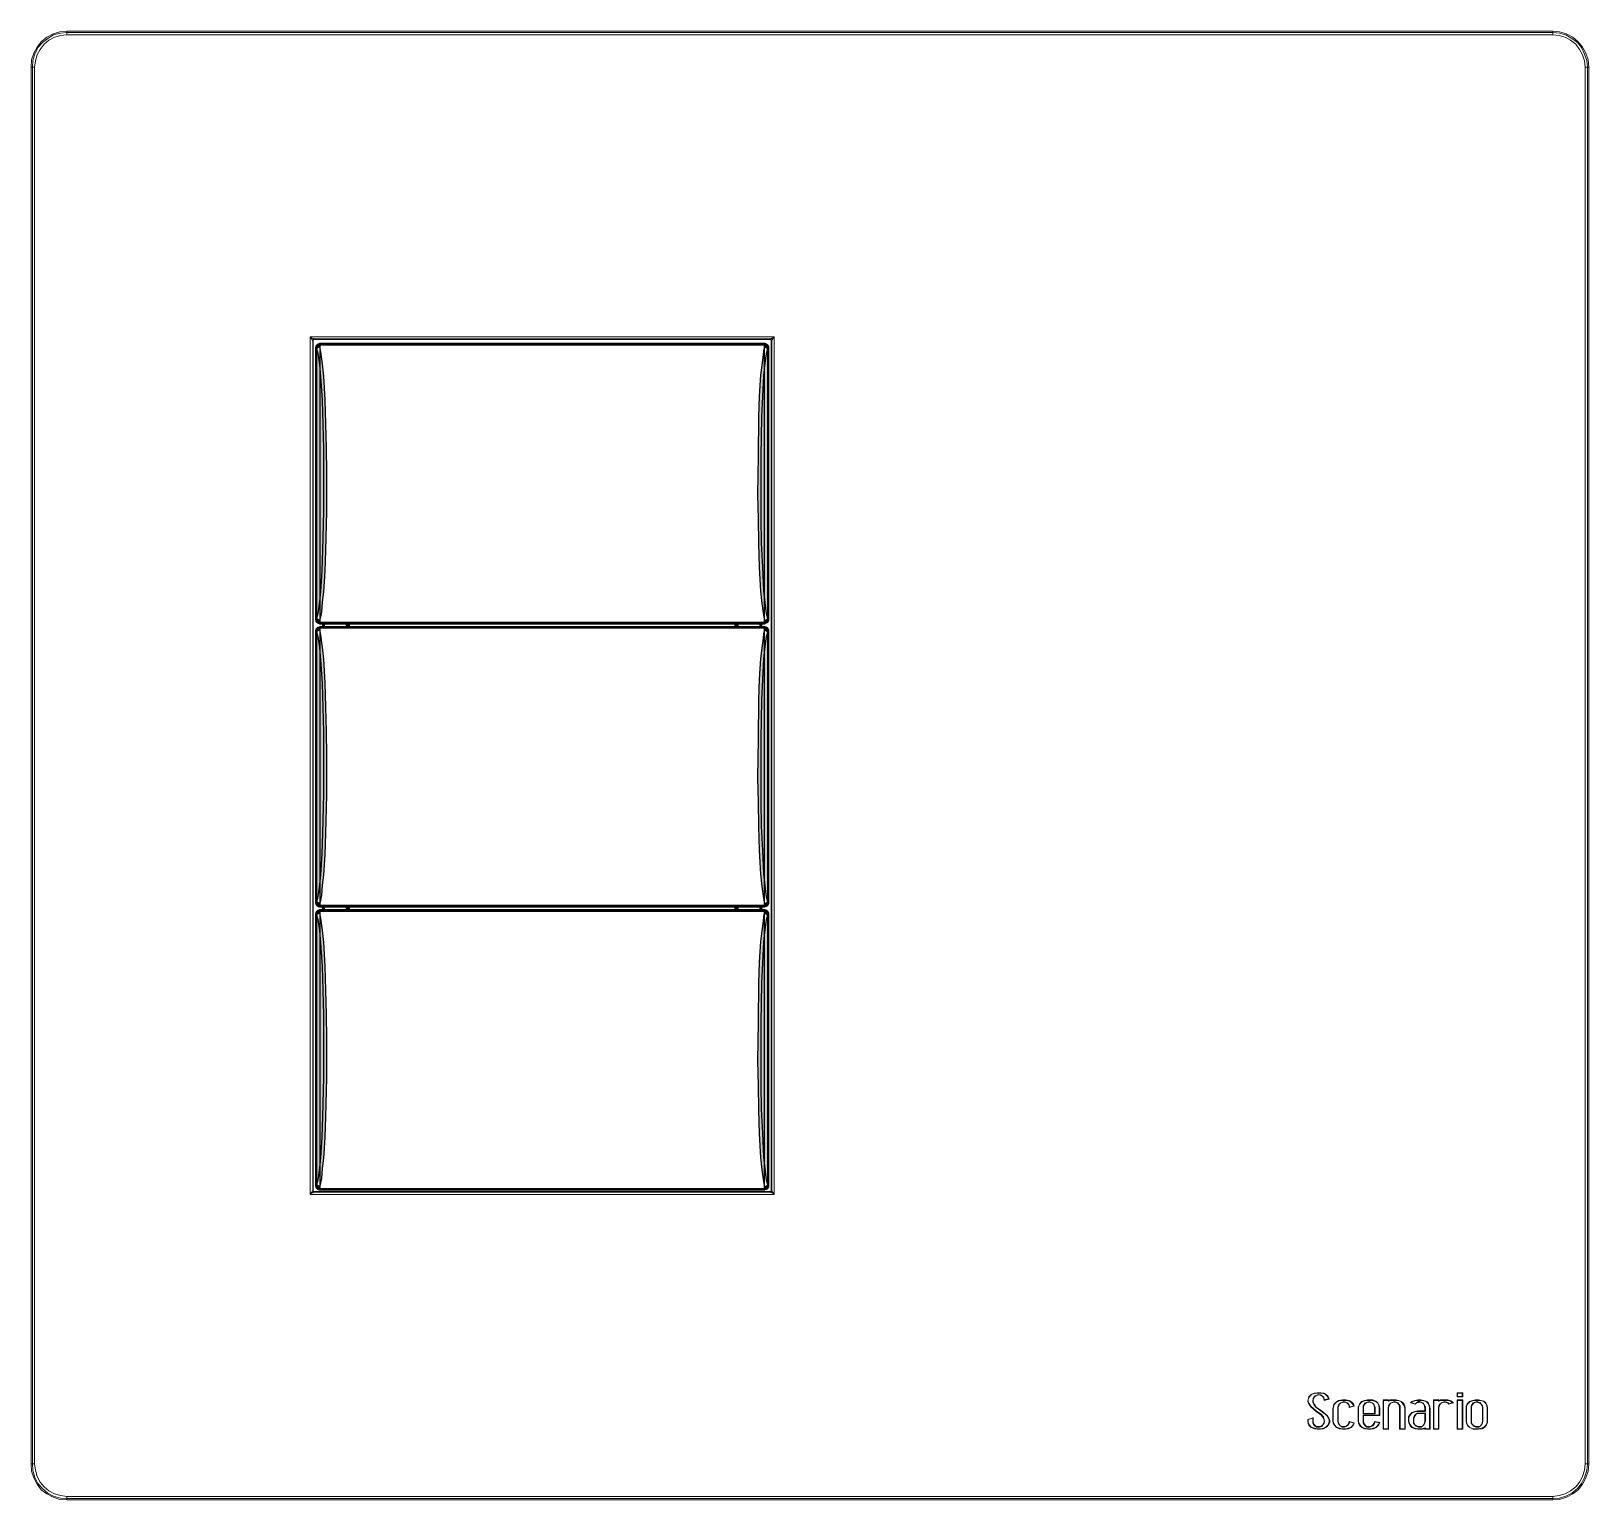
# Model space of a CAD drawing. Header units: centimetres. Extents: x 1.7 to 14.7, y -6.1 to 6.1.
import ezdxf

# ---------------------------------------------------------------- set-up
doc = ezdxf.new("R2010")
doc.units = ezdxf.units.CM
doc.header["$MEASUREMENT"] = 0
doc.layers.add('Camada 1', color=7, linetype='Continuous')

msp = doc.modelspace()

# ---------------------------------------------------------------- hatches: boundary and pattern name
at = {"layer": 'Camada 1', "true_color": 0x5b5b5b}
h = msp.add_hatch(color=251, dxfattribs=at)
edge = h.paths.add_edge_path()
edge.add_spline(control_points=[(4.1148, 3.5158), (4.1148, 3.5158), (4.10775, 3.51227), (4.10775, 3.51227), (4.10775, 3.51227), (4.10422, 3.51227), (4.10422, 3.51227), (4.10422, 3.51227), (4.09716, 3.50875), (4.09716, 3.50875), (4.09716, 3.50875), (4.09363, 3.50522), (4.09363, 3.50522), (4.09363, 3.50522), (4.09011, 3.50169), (4.09011, 3.50169), (4.09011, 3.50169), (4.08658, 3.49464), (4.08658, 3.49464), (4.08658, 3.49464), (4.08658, 3.49111), (4.08658, 3.49111), (4.08658, 3.49111), (4.08305, 3.48405), (4.08305, 3.48405), (4.08305, 3.48405), (4.1148, 3.5158), (4.1148, 3.5158)], knot_values=[0, 0, 0, 0, 0.11111111, 0.11111111, 0.11111111, 0.22222222, 0.22222222, 0.22222222, 0.33333333, 0.33333333, 0.33333333, 0.44444444, 0.44444444, 0.44444444, 0.55555556, 0.55555556, 0.55555556, 0.66666667, 0.66666667, 0.66666667, 0.77777778, 0.77777778, 0.77777778, 0.88888889, 0.88888889, 0.88888889, 1, 1, 1, 1], degree=3, periodic=1)
h = msp.add_hatch(color=251, dxfattribs=at)
edge = h.paths.add_edge_path()
edge.add_spline(control_points=[(4.1148, 3.51227), (4.1148, 3.51227), (4.10775, 3.51227), (4.10775, 3.51227), (4.10775, 3.51227), (4.10422, 3.51227), (4.10422, 3.51227), (4.10422, 3.51227), (4.09716, 3.50875), (4.09716, 3.50875), (4.09716, 3.50875), (4.09363, 3.50522), (4.09363, 3.50522), (4.09363, 3.50522), (4.09011, 3.50169), (4.09011, 3.50169), (4.09011, 3.50169), (4.08658, 3.49464), (4.08658, 3.49464), (4.08658, 3.49464), (4.08658, 3.48758), (4.08658, 3.48758), (4.08658, 3.48758), (4.08658, 3.48405), (4.08658, 3.48405), (4.08658, 3.48405), (4.1148, 3.51227), (4.1148, 3.51227)], knot_values=[0, 0, 0, 0, 0.11111111, 0.11111111, 0.11111111, 0.22222222, 0.22222222, 0.22222222, 0.33333333, 0.33333333, 0.33333333, 0.44444444, 0.44444444, 0.44444444, 0.55555556, 0.55555556, 0.55555556, 0.66666667, 0.66666667, 0.66666667, 0.77777778, 0.77777778, 0.77777778, 0.88888889, 0.88888889, 0.88888889, 1, 1, 1, 1], degree=3, periodic=1)
h = msp.add_hatch(color=251, dxfattribs=at)
edge = h.paths.add_edge_path()
edge.add_spline(control_points=[(4.1148, 3.51227), (4.1148, 3.51227), (4.10775, 3.51227), (4.10775, 3.51227), (4.10775, 3.51227), (4.10422, 3.51227), (4.10422, 3.51227), (4.10422, 3.51227), (4.09716, 3.50875), (4.09716, 3.50875), (4.09716, 3.50875), (4.09363, 3.50522), (4.09363, 3.50522), (4.09363, 3.50522), (4.09011, 3.50169), (4.09011, 3.50169), (4.09011, 3.50169), (4.08658, 3.49464), (4.08658, 3.49464), (4.08658, 3.49464), (4.08658, 3.48758), (4.08658, 3.48758), (4.08658, 3.48758), (4.08658, 3.48405), (4.08658, 3.48405), (4.08658, 3.48405), (4.1148, 3.51227), (4.1148, 3.51227)], knot_values=[0, 0, 0, 0, 0.11111111, 0.11111111, 0.11111111, 0.22222222, 0.22222222, 0.22222222, 0.33333333, 0.33333333, 0.33333333, 0.44444444, 0.44444444, 0.44444444, 0.55555556, 0.55555556, 0.55555556, 0.66666667, 0.66666667, 0.66666667, 0.77777778, 0.77777778, 0.77777778, 0.88888889, 0.88888889, 0.88888889, 1, 1, 1, 1], degree=3, periodic=1)
h = msp.add_hatch(color=251, dxfattribs=at)
edge = h.paths.add_edge_path()
edge.add_spline(control_points=[(4.1148, 3.5158), (4.1148, 3.5158), (4.1148, 3.51227), (4.1148, 3.51227), (4.1148, 3.51227), (4.1148, 3.5158), (4.1148, 3.5158)], knot_values=[0, 0, 0, 0, 0.5, 0.5, 0.5, 1, 1, 1, 1], degree=3, periodic=1)
h = msp.add_hatch(color=251, dxfattribs=at)
edge = h.paths.add_edge_path()
edge.add_spline(control_points=[(7.82602, 3.5158), (7.82602, 3.5158), (4.1148, 3.5158), (4.1148, 3.5158), (4.1148, 3.5158), (7.82602, 3.5158), (7.82602, 3.5158)], knot_values=[0, 0, 0, 0, 0.5, 0.5, 0.5, 1, 1, 1, 1], degree=3, periodic=1)
h = msp.add_hatch(color=251, dxfattribs=at)
edge = h.paths.add_edge_path()
edge.add_spline(control_points=[(4.1148, 3.51227), (4.1148, 3.51227), (4.1148, 3.51227), (4.1148, 3.51227), (4.1148, 3.51227), (4.1148, 3.50875), (4.1148, 3.50875), (4.1148, 3.50875), (4.1148, 3.50522), (4.1148, 3.50522), (4.1148, 3.50522), (4.1148, 3.51227), (4.1148, 3.51227)], knot_values=[0, 0, 0, 0, 0.25, 0.25, 0.25, 0.5, 0.5, 0.5, 0.75, 0.75, 0.75, 1, 1, 1, 1], degree=3, periodic=1)
h = msp.add_hatch(color=251, dxfattribs=at)
edge = h.paths.add_edge_path()
edge.add_spline(control_points=[(4.1148, 3.51227), (4.1148, 3.51227), (7.82602, 3.51227), (7.82602, 3.51227), (7.82602, 3.51227), (4.1148, 3.51227), (4.1148, 3.51227)], knot_values=[0, 0, 0, 0, 0.5, 0.5, 0.5, 1, 1, 1, 1], degree=3, periodic=1)
h = msp.add_hatch(color=251, dxfattribs=at)
edge = h.paths.add_edge_path()
edge.add_spline(control_points=[(4.1148, 3.51227), (4.1148, 3.51227), (4.1148, 3.51227), (4.1148, 3.51227)], knot_values=[0, 0, 0, 0, 1, 1, 1, 1], degree=3, periodic=1)
h = msp.add_hatch(color=251, dxfattribs=at)
edge = h.paths.add_edge_path()
edge.add_spline(control_points=[(7.82602, 3.51227), (7.82602, 3.51227), (7.82602, 3.5158), (7.82602, 3.5158), (7.82602, 3.5158), (7.82602, 3.51227), (7.82602, 3.51227)], knot_values=[0, 0, 0, 0, 0.5, 0.5, 0.5, 1, 1, 1, 1], degree=3, periodic=1)
h = msp.add_hatch(color=251, dxfattribs=at)
edge = h.paths.add_edge_path()
edge.add_spline(control_points=[(7.85777, 3.48405), (7.85777, 3.48405), (7.85777, 3.49111), (7.85777, 3.49111), (7.85777, 3.49111), (7.85424, 3.49464), (7.85424, 3.49464), (7.85424, 3.49464), (7.85072, 3.50169), (7.85072, 3.50169), (7.85072, 3.50169), (7.84719, 3.50522), (7.84719, 3.50522), (7.84719, 3.50522), (7.84366, 3.50875), (7.84366, 3.50875), (7.84366, 3.50875), (7.83661, 3.51227), (7.83661, 3.51227), (7.83661, 3.51227), (7.83308, 3.51227), (7.83308, 3.51227), (7.83308, 3.51227), (7.82602, 3.5158), (7.82602, 3.5158), (7.82602, 3.5158), (7.85777, 3.48405), (7.85777, 3.48405)], knot_values=[0, 0, 0, 0, 0.11111111, 0.11111111, 0.11111111, 0.22222222, 0.22222222, 0.22222222, 0.33333333, 0.33333333, 0.33333333, 0.44444444, 0.44444444, 0.44444444, 0.55555556, 0.55555556, 0.55555556, 0.66666667, 0.66666667, 0.66666667, 0.77777778, 0.77777778, 0.77777778, 0.88888889, 0.88888889, 0.88888889, 1, 1, 1, 1], degree=3, periodic=1)
h = msp.add_hatch(color=251, dxfattribs=at)
edge = h.paths.add_edge_path()
edge.add_spline(control_points=[(7.82602, 3.51227), (7.82602, 3.51227), (7.83308, 3.51227), (7.83308, 3.51227), (7.83308, 3.51227), (7.83661, 3.51227), (7.83661, 3.51227), (7.83661, 3.51227), (7.84366, 3.50875), (7.84366, 3.50875), (7.84366, 3.50875), (7.84719, 3.50522), (7.84719, 3.50522), (7.84719, 3.50522), (7.85072, 3.50169), (7.85072, 3.50169), (7.85072, 3.50169), (7.85424, 3.49464), (7.85424, 3.49464), (7.85424, 3.49464), (7.85424, 3.48758), (7.85424, 3.48758), (7.85424, 3.48758), (7.85424, 3.48405), (7.85424, 3.48405), (7.85424, 3.48405), (7.82602, 3.51227), (7.82602, 3.51227)], knot_values=[0, 0, 0, 0, 0.11111111, 0.11111111, 0.11111111, 0.22222222, 0.22222222, 0.22222222, 0.33333333, 0.33333333, 0.33333333, 0.44444444, 0.44444444, 0.44444444, 0.55555556, 0.55555556, 0.55555556, 0.66666667, 0.66666667, 0.66666667, 0.77777778, 0.77777778, 0.77777778, 0.88888889, 0.88888889, 0.88888889, 1, 1, 1, 1], degree=3, periodic=1)
h = msp.add_hatch(color=251, dxfattribs=at)
edge = h.paths.add_edge_path()
edge.add_spline(control_points=[(7.82602, 3.50522), (7.82602, 3.50522), (7.82602, 3.50522), (7.82602, 3.50522), (7.82602, 3.50522), (7.82602, 3.50875), (7.82602, 3.50875), (7.82602, 3.50875), (7.82602, 3.51227), (7.82602, 3.51227), (7.82602, 3.51227), (7.82602, 3.50522), (7.82602, 3.50522)], knot_values=[0, 0, 0, 0, 0.25, 0.25, 0.25, 0.5, 0.5, 0.5, 0.75, 0.75, 0.75, 1, 1, 1, 1], degree=3, periodic=1)
h = msp.add_hatch(color=251, dxfattribs=at)
edge = h.paths.add_edge_path()
edge.add_spline(control_points=[(7.82602, 3.51227), (7.82602, 3.51227), (7.82602, 3.51227), (7.82602, 3.51227)], knot_values=[0, 0, 0, 0, 1, 1, 1, 1], degree=3, periodic=1)
h = msp.add_hatch(color=251, dxfattribs=at)
edge = h.paths.add_edge_path()
edge.add_spline(control_points=[(7.82602, 3.51227), (7.82602, 3.51227), (7.83308, 3.51227), (7.83308, 3.51227), (7.83308, 3.51227), (7.83661, 3.51227), (7.83661, 3.51227), (7.83661, 3.51227), (7.84366, 3.50875), (7.84366, 3.50875), (7.84366, 3.50875), (7.84719, 3.50522), (7.84719, 3.50522), (7.84719, 3.50522), (7.85072, 3.50169), (7.85072, 3.50169), (7.85072, 3.50169), (7.85424, 3.49464), (7.85424, 3.49464), (7.85424, 3.49464), (7.85424, 3.48758), (7.85424, 3.48758), (7.85424, 3.48758), (7.85424, 3.48405), (7.85424, 3.48405), (7.85424, 3.48405), (7.82602, 3.51227), (7.82602, 3.51227)], knot_values=[0, 0, 0, 0, 0.11111111, 0.11111111, 0.11111111, 0.22222222, 0.22222222, 0.22222222, 0.33333333, 0.33333333, 0.33333333, 0.44444444, 0.44444444, 0.44444444, 0.55555556, 0.55555556, 0.55555556, 0.66666667, 0.66666667, 0.66666667, 0.77777778, 0.77777778, 0.77777778, 0.88888889, 0.88888889, 0.88888889, 1, 1, 1, 1], degree=3, periodic=1)
h = msp.add_hatch(color=251, dxfattribs=at)
edge = h.paths.add_edge_path()
edge.add_spline(control_points=[(4.08658, 3.48405), (4.08658, 3.48405), (4.08305, 3.48405), (4.08305, 3.48405), (4.08305, 3.48405), (4.08658, 3.48405), (4.08658, 3.48405)], knot_values=[0, 0, 0, 0, 0.5, 0.5, 0.5, 1, 1, 1, 1], degree=3, periodic=1)
h = msp.add_hatch(color=251, dxfattribs=at)
edge = h.paths.add_edge_path()
edge.add_spline(control_points=[(4.08305, 3.48405), (4.08305, 3.48405), (4.08305, 1.21216), (4.08305, 1.21216), (4.08305, 1.21216), (4.08305, 3.48405), (4.08305, 3.48405)], knot_values=[0, 0, 0, 0, 0.5, 0.5, 0.5, 1, 1, 1, 1], degree=3, periodic=1)
h = msp.add_hatch(color=251, dxfattribs=at)
edge = h.paths.add_edge_path()
edge.add_spline(control_points=[(4.1148, 3.50522), (4.1148, 3.50522), (4.11127, 3.50522), (4.11127, 3.50522), (4.11127, 3.50522), (4.10422, 3.50169), (4.10422, 3.50169), (4.10422, 3.50169), (4.09716, 3.50169), (4.09716, 3.50169), (4.09716, 3.50169), (4.09363, 3.49816), (4.09363, 3.49816), (4.09363, 3.49816), (4.09011, 3.49464), (4.09011, 3.49464), (4.09011, 3.49464), (4.08658, 3.49111), (4.08658, 3.49111), (4.08658, 3.49111), (4.08658, 3.48758), (4.08658, 3.48758), (4.08658, 3.48758), (4.08658, 3.48405), (4.08658, 3.48405), (4.08658, 3.48405), (4.1148, 3.50522), (4.1148, 3.50522)], knot_values=[0, 0, 0, 0, 0.11111111, 0.11111111, 0.11111111, 0.22222222, 0.22222222, 0.22222222, 0.33333333, 0.33333333, 0.33333333, 0.44444444, 0.44444444, 0.44444444, 0.55555556, 0.55555556, 0.55555556, 0.66666667, 0.66666667, 0.66666667, 0.77777778, 0.77777778, 0.77777778, 0.88888889, 0.88888889, 0.88888889, 1, 1, 1, 1], degree=3, periodic=1)
h = msp.add_hatch(color=251, dxfattribs=at)
edge = h.paths.add_edge_path()
edge.add_spline(control_points=[(4.09011, 3.47347), (4.09011, 3.47347), (4.08658, 3.48405), (4.08658, 3.48405), (4.08658, 3.48405), (4.09011, 3.47347), (4.09011, 3.47347)], knot_values=[0, 0, 0, 0, 0.5, 0.5, 0.5, 1, 1, 1, 1], degree=3, periodic=1)
h = msp.add_hatch(color=251, dxfattribs=at)
edge = h.paths.add_edge_path()
edge.add_spline(control_points=[(4.08658, 3.48405), (4.08658, 3.48405), (4.08658, 3.48405), (4.08658, 3.48405)], knot_values=[0, 0, 0, 0, 1, 1, 1, 1], degree=3, periodic=1)
h = msp.add_hatch(color=251, dxfattribs=at)
edge = h.paths.add_edge_path()
edge.add_spline(control_points=[(4.08658, 1.21216), (4.08658, 1.21216), (4.08658, 3.48405), (4.08658, 3.48405), (4.08658, 3.48405), (4.08658, 1.21216), (4.08658, 1.21216)], knot_values=[0, 0, 0, 0, 0.5, 0.5, 0.5, 1, 1, 1, 1], degree=3, periodic=1)
h = msp.add_hatch(color=251, dxfattribs=at)
edge = h.paths.add_edge_path()
edge.add_spline(control_points=[(4.11833, 3.49111), (4.11833, 3.49111), (4.11127, 3.49111), (4.11127, 3.49111), (4.11127, 3.49111), (4.10775, 3.48758), (4.10775, 3.48758), (4.10775, 3.48758), (4.10422, 3.48758), (4.10422, 3.48758), (4.10422, 3.48758), (4.10069, 3.48405), (4.10069, 3.48405), (4.10069, 3.48405), (4.09716, 3.48052), (4.09716, 3.48052), (4.09716, 3.48052), (4.09363, 3.48052), (4.09363, 3.48052), (4.09363, 3.48052), (4.09011, 3.477), (4.09011, 3.477), (4.09011, 3.477), (4.09011, 3.47347), (4.09011, 3.47347), (4.09011, 3.47347), (4.11833, 3.49111), (4.11833, 3.49111)], knot_values=[0, 0, 0, 0, 0.11111111, 0.11111111, 0.11111111, 0.22222222, 0.22222222, 0.22222222, 0.33333333, 0.33333333, 0.33333333, 0.44444444, 0.44444444, 0.44444444, 0.55555556, 0.55555556, 0.55555556, 0.66666667, 0.66666667, 0.66666667, 0.77777778, 0.77777778, 0.77777778, 0.88888889, 0.88888889, 0.88888889, 1, 1, 1, 1], degree=3, periodic=1)
h = msp.add_hatch(color=251, dxfattribs=at)
edge = h.paths.add_edge_path()
edge.add_spline(control_points=[(4.09011, 1.22275), (4.09011, 1.22275), (4.09716, 1.25097), (4.09716, 1.25097), (4.09716, 1.25097), (4.10422, 1.28272), (4.10422, 1.28272), (4.10422, 1.28272), (4.1148, 1.36739), (4.1148, 1.36739), (4.1148, 1.36739), (4.12186, 1.44852), (4.12186, 1.44852), (4.12186, 1.44852), (4.13244, 1.62139), (4.13244, 1.62139), (4.13244, 1.62139), (4.13949, 1.79425), (4.13949, 1.79425), (4.13949, 1.79425), (4.14655, 2.1188), (4.14655, 2.1188), (4.14655, 2.1188), (4.14655, 2.43983), (4.14655, 2.43983), (4.14655, 2.43983), (4.14655, 2.64091), (4.14655, 2.64091), (4.14655, 2.64091), (4.14302, 2.842), (4.14302, 2.842), (4.14302, 2.842), (4.13597, 3.04308), (4.13597, 3.04308), (4.13597, 3.04308), (4.12186, 3.24063), (4.12186, 3.24063), (4.12186, 3.24063), (4.1148, 3.33941), (4.1148, 3.33941), (4.1148, 3.33941), (4.10069, 3.43466), (4.10069, 3.43466), (4.10069, 3.43466), (4.09011, 3.47347), (4.09011, 3.47347), (4.09011, 3.47347), (4.09011, 1.22275), (4.09011, 1.22275)], knot_values=[0, 0, 0, 0, 0.0625, 0.0625, 0.0625, 0.125, 0.125, 0.125, 0.1875, 0.1875, 0.1875, 0.25, 0.25, 0.25, 0.3125, 0.3125, 0.3125, 0.375, 0.375, 0.375, 0.4375, 0.4375, 0.4375, 0.5, 0.5, 0.5, 0.5625, 0.5625, 0.5625, 0.625, 0.625, 0.625, 0.6875, 0.6875, 0.6875, 0.75, 0.75, 0.75, 0.8125, 0.8125, 0.8125, 0.875, 0.875, 0.875, 0.9375, 0.9375, 0.9375, 1, 1, 1, 1], degree=3, periodic=1)
h = msp.add_hatch(color=251, dxfattribs=at)
edge = h.paths.add_edge_path()
edge.add_spline(control_points=[(4.09011, 3.47347), (4.09011, 3.47347), (4.09011, 1.22275), (4.09011, 1.22275), (4.09011, 1.22275), (4.09011, 3.47347), (4.09011, 3.47347)], knot_values=[0, 0, 0, 0, 0.5, 0.5, 0.5, 1, 1, 1, 1], degree=3, periodic=1)
h = msp.add_hatch(color=251, dxfattribs=at)
edge = h.paths.add_edge_path()
edge.add_spline(control_points=[(4.1148, 3.50522), (4.1148, 3.50522), (4.11833, 3.49111), (4.11833, 3.49111), (4.11833, 3.49111), (4.1148, 3.50522), (4.1148, 3.50522)], knot_values=[0, 0, 0, 0, 0.5, 0.5, 0.5, 1, 1, 1, 1], degree=3, periodic=1)
h = msp.add_hatch(color=251, dxfattribs=at)
edge = h.paths.add_edge_path()
edge.add_spline(control_points=[(7.82602, 3.50522), (7.82602, 3.50522), (4.1148, 3.50522), (4.1148, 3.50522), (4.1148, 3.50522), (7.82602, 3.50522), (7.82602, 3.50522)], knot_values=[0, 0, 0, 0, 0.5, 0.5, 0.5, 1, 1, 1, 1], degree=3, periodic=1)
h = msp.add_hatch(color=251, dxfattribs=at)
edge = h.paths.add_edge_path()
edge.add_spline(control_points=[(4.11833, 3.49111), (4.11833, 3.49111), (4.12538, 3.44525), (4.12538, 3.44525), (4.12538, 3.44525), (4.13949, 3.34647), (4.13949, 3.34647), (4.13949, 3.34647), (4.15008, 3.24416), (4.15008, 3.24416), (4.15008, 3.24416), (4.16066, 3.04661), (4.16066, 3.04661), (4.16066, 3.04661), (4.16772, 2.84552), (4.16772, 2.84552), (4.16772, 2.84552), (4.17124, 2.64444), (4.17124, 2.64444), (4.17124, 2.64444), (4.17477, 2.43983), (4.17477, 2.43983), (4.17477, 2.43983), (4.17477, 2.11527), (4.17477, 2.11527), (4.17477, 2.11527), (4.16772, 1.79072), (4.16772, 1.79072), (4.16772, 1.79072), (4.16066, 1.61786), (4.16066, 1.61786), (4.16066, 1.61786), (4.15008, 1.445), (4.15008, 1.445), (4.15008, 1.445), (4.13949, 1.36033), (4.13949, 1.36033), (4.13949, 1.36033), (4.13244, 1.27566), (4.13244, 1.27566), (4.13244, 1.27566), (4.12538, 1.23686), (4.12538, 1.23686), (4.12538, 1.23686), (4.11833, 1.20511), (4.11833, 1.20511), (4.11833, 1.20511), (4.11833, 3.49111), (4.11833, 3.49111)], knot_values=[0, 0, 0, 0, 0.0625, 0.0625, 0.0625, 0.125, 0.125, 0.125, 0.1875, 0.1875, 0.1875, 0.25, 0.25, 0.25, 0.3125, 0.3125, 0.3125, 0.375, 0.375, 0.375, 0.4375, 0.4375, 0.4375, 0.5, 0.5, 0.5, 0.5625, 0.5625, 0.5625, 0.625, 0.625, 0.625, 0.6875, 0.6875, 0.6875, 0.75, 0.75, 0.75, 0.8125, 0.8125, 0.8125, 0.875, 0.875, 0.875, 0.9375, 0.9375, 0.9375, 1, 1, 1, 1], degree=3, periodic=1)
h = msp.add_hatch(color=251, dxfattribs=at)
edge = h.paths.add_edge_path()
edge.add_spline(control_points=[(7.82249, 1.20511), (7.82249, 1.20511), (7.81544, 1.25097), (7.81544, 1.25097), (7.81544, 1.25097), (7.80133, 1.34975), (7.80133, 1.34975), (7.80133, 1.34975), (7.79074, 1.45205), (7.79074, 1.45205), (7.79074, 1.45205), (7.78016, 1.64961), (7.78016, 1.64961), (7.78016, 1.64961), (7.77311, 1.85069), (7.77311, 1.85069), (7.77311, 1.85069), (7.76958, 2.05177), (7.76958, 2.05177), (7.76958, 2.05177), (7.76605, 2.25639), (7.76605, 2.25639), (7.76605, 2.25639), (7.76958, 2.58094), (7.76958, 2.58094), (7.76958, 2.58094), (7.77311, 2.9055), (7.77311, 2.9055), (7.77311, 2.9055), (7.78016, 3.07836), (7.78016, 3.07836), (7.78016, 3.07836), (7.79074, 3.25122), (7.79074, 3.25122), (7.79074, 3.25122), (7.80133, 3.33589), (7.80133, 3.33589), (7.80133, 3.33589), (7.81191, 3.42055), (7.81191, 3.42055), (7.81191, 3.42055), (7.81544, 3.45583), (7.81544, 3.45583), (7.81544, 3.45583), (7.82249, 3.49111), (7.82249, 3.49111), (7.82249, 3.49111), (7.82249, 1.20511), (7.82249, 1.20511)], knot_values=[0, 0, 0, 0, 0.0625, 0.0625, 0.0625, 0.125, 0.125, 0.125, 0.1875, 0.1875, 0.1875, 0.25, 0.25, 0.25, 0.3125, 0.3125, 0.3125, 0.375, 0.375, 0.375, 0.4375, 0.4375, 0.4375, 0.5, 0.5, 0.5, 0.5625, 0.5625, 0.5625, 0.625, 0.625, 0.625, 0.6875, 0.6875, 0.6875, 0.75, 0.75, 0.75, 0.8125, 0.8125, 0.8125, 0.875, 0.875, 0.875, 0.9375, 0.9375, 0.9375, 1, 1, 1, 1], degree=3, periodic=1)
h = msp.add_hatch(color=251, dxfattribs=at)
edge = h.paths.add_edge_path()
edge.add_spline(control_points=[(7.85072, 3.47347), (7.85072, 3.47347), (7.84366, 3.44525), (7.84366, 3.44525), (7.84366, 3.44525), (7.83661, 3.4135), (7.83661, 3.4135), (7.83661, 3.4135), (7.82602, 3.32883), (7.82602, 3.32883), (7.82602, 3.32883), (7.81897, 3.24769), (7.81897, 3.24769), (7.81897, 3.24769), (7.80838, 3.07483), (7.80838, 3.07483), (7.80838, 3.07483), (7.80133, 2.90197), (7.80133, 2.90197), (7.80133, 2.90197), (7.79427, 2.57741), (7.79427, 2.57741), (7.79427, 2.57741), (7.79427, 2.25639), (7.79427, 2.25639), (7.79427, 2.25639), (7.79427, 2.0553), (7.79427, 2.0553), (7.79427, 2.0553), (7.7978, 1.85422), (7.7978, 1.85422), (7.7978, 1.85422), (7.80838, 1.65313), (7.80838, 1.65313), (7.80838, 1.65313), (7.81897, 1.45558), (7.81897, 1.45558), (7.81897, 1.45558), (7.82955, 1.3568), (7.82955, 1.3568), (7.82955, 1.3568), (7.84013, 1.26155), (7.84013, 1.26155), (7.84013, 1.26155), (7.85072, 1.22275), (7.85072, 1.22275), (7.85072, 1.22275), (7.85072, 3.47347), (7.85072, 3.47347)], knot_values=[0, 0, 0, 0, 0.0625, 0.0625, 0.0625, 0.125, 0.125, 0.125, 0.1875, 0.1875, 0.1875, 0.25, 0.25, 0.25, 0.3125, 0.3125, 0.3125, 0.375, 0.375, 0.375, 0.4375, 0.4375, 0.4375, 0.5, 0.5, 0.5, 0.5625, 0.5625, 0.5625, 0.625, 0.625, 0.625, 0.6875, 0.6875, 0.6875, 0.75, 0.75, 0.75, 0.8125, 0.8125, 0.8125, 0.875, 0.875, 0.875, 0.9375, 0.9375, 0.9375, 1, 1, 1, 1], degree=3, periodic=1)
h = msp.add_hatch(color=251, dxfattribs=at)
edge = h.paths.add_edge_path()
edge.add_spline(control_points=[(7.82249, 3.49111), (7.82249, 3.49111), (7.82602, 3.50522), (7.82602, 3.50522), (7.82602, 3.50522), (7.82249, 3.49111), (7.82249, 3.49111)], knot_values=[0, 0, 0, 0, 0.5, 0.5, 0.5, 1, 1, 1, 1], degree=3, periodic=1)
h = msp.add_hatch(color=251, dxfattribs=at)
edge = h.paths.add_edge_path()
edge.add_spline(control_points=[(7.82249, 3.49111), (7.82249, 3.49111), (7.82955, 3.49111), (7.82955, 3.49111), (7.82955, 3.49111), (7.83308, 3.48758), (7.83308, 3.48758), (7.83308, 3.48758), (7.83661, 3.48758), (7.83661, 3.48758), (7.83661, 3.48758), (7.84013, 3.48405), (7.84013, 3.48405), (7.84013, 3.48405), (7.84366, 3.48052), (7.84366, 3.48052), (7.84366, 3.48052), (7.84719, 3.48052), (7.84719, 3.48052), (7.84719, 3.48052), (7.85072, 3.477), (7.85072, 3.477), (7.85072, 3.477), (7.85072, 3.47347), (7.85072, 3.47347), (7.85072, 3.47347), (7.82249, 3.49111), (7.82249, 3.49111)], knot_values=[0, 0, 0, 0, 0.11111111, 0.11111111, 0.11111111, 0.22222222, 0.22222222, 0.22222222, 0.33333333, 0.33333333, 0.33333333, 0.44444444, 0.44444444, 0.44444444, 0.55555556, 0.55555556, 0.55555556, 0.66666667, 0.66666667, 0.66666667, 0.77777778, 0.77777778, 0.77777778, 0.88888889, 0.88888889, 0.88888889, 1, 1, 1, 1], degree=3, periodic=1)
h = msp.add_hatch(color=251, dxfattribs=at)
edge = h.paths.add_edge_path()
edge.add_spline(control_points=[(7.82602, 3.50522), (7.82602, 3.50522), (7.83308, 3.50522), (7.83308, 3.50522), (7.83308, 3.50522), (7.83661, 3.50169), (7.83661, 3.50169), (7.83661, 3.50169), (7.84366, 3.50169), (7.84366, 3.50169), (7.84366, 3.50169), (7.84719, 3.49816), (7.84719, 3.49816), (7.84719, 3.49816), (7.85072, 3.49464), (7.85072, 3.49464), (7.85072, 3.49464), (7.85424, 3.49111), (7.85424, 3.49111), (7.85424, 3.49111), (7.85424, 3.48758), (7.85424, 3.48758), (7.85424, 3.48758), (7.85424, 3.48405), (7.85424, 3.48405), (7.85424, 3.48405), (7.82602, 3.50522), (7.82602, 3.50522)], knot_values=[0, 0, 0, 0, 0.11111111, 0.11111111, 0.11111111, 0.22222222, 0.22222222, 0.22222222, 0.33333333, 0.33333333, 0.33333333, 0.44444444, 0.44444444, 0.44444444, 0.55555556, 0.55555556, 0.55555556, 0.66666667, 0.66666667, 0.66666667, 0.77777778, 0.77777778, 0.77777778, 0.88888889, 0.88888889, 0.88888889, 1, 1, 1, 1], degree=3, periodic=1)
h = msp.add_hatch(color=251, dxfattribs=at)
edge = h.paths.add_edge_path()
edge.add_spline(control_points=[(7.85424, 3.48405), (7.85424, 3.48405), (7.85072, 3.47347), (7.85072, 3.47347), (7.85072, 3.47347), (7.85424, 3.48405), (7.85424, 3.48405)], knot_values=[0, 0, 0, 0, 0.5, 0.5, 0.5, 1, 1, 1, 1], degree=3, periodic=1)
h = msp.add_hatch(color=251, dxfattribs=at)
edge = h.paths.add_edge_path()
edge.add_spline(control_points=[(7.85072, 1.22275), (7.85072, 1.22275), (7.85072, 3.47347), (7.85072, 3.47347), (7.85072, 3.47347), (7.85072, 1.22275), (7.85072, 1.22275)], knot_values=[0, 0, 0, 0, 0.5, 0.5, 0.5, 1, 1, 1, 1], degree=3, periodic=1)
h = msp.add_hatch(color=251, dxfattribs=at)
edge = h.paths.add_edge_path()
edge.add_spline(control_points=[(7.85424, 3.48405), (7.85424, 3.48405), (7.85424, 3.48405), (7.85424, 3.48405)], knot_values=[0, 0, 0, 0, 1, 1, 1, 1], degree=3, periodic=1)
h = msp.add_hatch(color=251, dxfattribs=at)
edge = h.paths.add_edge_path()
edge.add_spline(control_points=[(7.85424, 3.48405), (7.85424, 3.48405), (7.85424, 1.21216), (7.85424, 1.21216), (7.85424, 1.21216), (7.85424, 3.48405), (7.85424, 3.48405)], knot_values=[0, 0, 0, 0, 0.5, 0.5, 0.5, 1, 1, 1, 1], degree=3, periodic=1)
h = msp.add_hatch(color=251, dxfattribs=at)
edge = h.paths.add_edge_path()
edge.add_spline(control_points=[(7.85777, 3.48405), (7.85777, 3.48405), (7.85424, 3.48405), (7.85424, 3.48405), (7.85424, 3.48405), (7.85777, 3.48405), (7.85777, 3.48405)], knot_values=[0, 0, 0, 0, 0.5, 0.5, 0.5, 1, 1, 1, 1], degree=3, periodic=1)
h = msp.add_hatch(color=251, dxfattribs=at)
edge = h.paths.add_edge_path()
edge.add_spline(control_points=[(7.85777, 1.21216), (7.85777, 1.21216), (7.85777, 3.48405), (7.85777, 3.48405), (7.85777, 3.48405), (7.85777, 1.21216), (7.85777, 1.21216)], knot_values=[0, 0, 0, 0, 0.5, 0.5, 0.5, 1, 1, 1, 1], degree=3, periodic=1)
h = msp.add_hatch(color=251, dxfattribs=at)
edge = h.paths.add_edge_path()
edge.add_spline(control_points=[(4.08305, 1.21216), (4.08305, 1.21216), (4.08658, 1.20511), (4.08658, 1.20511), (4.08658, 1.20511), (4.08658, 1.20158), (4.08658, 1.20158), (4.08658, 1.20158), (4.09011, 1.19452), (4.09011, 1.19452), (4.09011, 1.19452), (4.09363, 1.191), (4.09363, 1.191), (4.09363, 1.191), (4.09716, 1.18747), (4.09716, 1.18747), (4.09716, 1.18747), (4.10422, 1.18394), (4.10422, 1.18394), (4.10422, 1.18394), (4.10775, 1.18394), (4.10775, 1.18394), (4.10775, 1.18394), (4.1148, 1.18041), (4.1148, 1.18041), (4.1148, 1.18041), (4.08305, 1.21216), (4.08305, 1.21216)], knot_values=[0, 0, 0, 0, 0.11111111, 0.11111111, 0.11111111, 0.22222222, 0.22222222, 0.22222222, 0.33333333, 0.33333333, 0.33333333, 0.44444444, 0.44444444, 0.44444444, 0.55555556, 0.55555556, 0.55555556, 0.66666667, 0.66666667, 0.66666667, 0.77777778, 0.77777778, 0.77777778, 0.88888889, 0.88888889, 0.88888889, 1, 1, 1, 1], degree=3, periodic=1)
h = msp.add_hatch(color=251, dxfattribs=at)
edge = h.paths.add_edge_path()
edge.add_spline(control_points=[(4.08305, 1.21216), (4.08305, 1.21216), (4.08658, 1.21216), (4.08658, 1.21216), (4.08658, 1.21216), (4.08305, 1.21216), (4.08305, 1.21216)], knot_values=[0, 0, 0, 0, 0.5, 0.5, 0.5, 1, 1, 1, 1], degree=3, periodic=1)
h = msp.add_hatch(color=251, dxfattribs=at)
edge = h.paths.add_edge_path()
edge.add_spline(control_points=[(4.08658, 1.21216), (4.08658, 1.21216), (4.09011, 1.22275), (4.09011, 1.22275), (4.09011, 1.22275), (4.08658, 1.21216), (4.08658, 1.21216)], knot_values=[0, 0, 0, 0, 0.5, 0.5, 0.5, 1, 1, 1, 1], degree=3, periodic=1)
h = msp.add_hatch(color=251, dxfattribs=at)
edge = h.paths.add_edge_path()
edge.add_spline(control_points=[(4.1148, 1.191), (4.1148, 1.191), (4.11127, 1.191), (4.11127, 1.191), (4.11127, 1.191), (4.10422, 1.19452), (4.10422, 1.19452), (4.10422, 1.19452), (4.09716, 1.19452), (4.09716, 1.19452), (4.09716, 1.19452), (4.09363, 1.19805), (4.09363, 1.19805), (4.09363, 1.19805), (4.09011, 1.20158), (4.09011, 1.20158), (4.09011, 1.20158), (4.08658, 1.20511), (4.08658, 1.20511), (4.08658, 1.20511), (4.08658, 1.20864), (4.08658, 1.20864), (4.08658, 1.20864), (4.08658, 1.21216), (4.08658, 1.21216), (4.08658, 1.21216), (4.1148, 1.191), (4.1148, 1.191)], knot_values=[0, 0, 0, 0, 0.11111111, 0.11111111, 0.11111111, 0.22222222, 0.22222222, 0.22222222, 0.33333333, 0.33333333, 0.33333333, 0.44444444, 0.44444444, 0.44444444, 0.55555556, 0.55555556, 0.55555556, 0.66666667, 0.66666667, 0.66666667, 0.77777778, 0.77777778, 0.77777778, 0.88888889, 0.88888889, 0.88888889, 1, 1, 1, 1], degree=3, periodic=1)
h = msp.add_hatch(color=251, dxfattribs=at)
edge = h.paths.add_edge_path()
edge.add_spline(control_points=[(4.1148, 1.18394), (4.1148, 1.18394), (4.10775, 1.18394), (4.10775, 1.18394), (4.10775, 1.18394), (4.10422, 1.18394), (4.10422, 1.18394), (4.10422, 1.18394), (4.09716, 1.18747), (4.09716, 1.18747), (4.09716, 1.18747), (4.09363, 1.191), (4.09363, 1.191), (4.09363, 1.191), (4.09011, 1.19452), (4.09011, 1.19452), (4.09011, 1.19452), (4.08658, 1.20158), (4.08658, 1.20158), (4.08658, 1.20158), (4.08658, 1.20864), (4.08658, 1.20864), (4.08658, 1.20864), (4.08658, 1.21216), (4.08658, 1.21216), (4.08658, 1.21216), (4.1148, 1.18394), (4.1148, 1.18394)], knot_values=[0, 0, 0, 0, 0.11111111, 0.11111111, 0.11111111, 0.22222222, 0.22222222, 0.22222222, 0.33333333, 0.33333333, 0.33333333, 0.44444444, 0.44444444, 0.44444444, 0.55555556, 0.55555556, 0.55555556, 0.66666667, 0.66666667, 0.66666667, 0.77777778, 0.77777778, 0.77777778, 0.88888889, 0.88888889, 0.88888889, 1, 1, 1, 1], degree=3, periodic=1)
h = msp.add_hatch(color=251, dxfattribs=at)
edge = h.paths.add_edge_path()
edge.add_spline(control_points=[(4.08658, 1.21216), (4.08658, 1.21216), (4.08658, 1.21216), (4.08658, 1.21216)], knot_values=[0, 0, 0, 0, 1, 1, 1, 1], degree=3, periodic=1)
h = msp.add_hatch(color=251, dxfattribs=at)
edge = h.paths.add_edge_path()
edge.add_spline(control_points=[(4.1148, 1.18394), (4.1148, 1.18394), (4.10775, 1.18394), (4.10775, 1.18394), (4.10775, 1.18394), (4.10422, 1.18394), (4.10422, 1.18394), (4.10422, 1.18394), (4.09716, 1.18747), (4.09716, 1.18747), (4.09716, 1.18747), (4.09363, 1.191), (4.09363, 1.191), (4.09363, 1.191), (4.09011, 1.19452), (4.09011, 1.19452), (4.09011, 1.19452), (4.08658, 1.20158), (4.08658, 1.20158), (4.08658, 1.20158), (4.08658, 1.20864), (4.08658, 1.20864), (4.08658, 1.20864), (4.08658, 1.21216), (4.08658, 1.21216), (4.08658, 1.21216), (4.1148, 1.18394), (4.1148, 1.18394)], knot_values=[0, 0, 0, 0, 0.11111111, 0.11111111, 0.11111111, 0.22222222, 0.22222222, 0.22222222, 0.33333333, 0.33333333, 0.33333333, 0.44444444, 0.44444444, 0.44444444, 0.55555556, 0.55555556, 0.55555556, 0.66666667, 0.66666667, 0.66666667, 0.77777778, 0.77777778, 0.77777778, 0.88888889, 0.88888889, 0.88888889, 1, 1, 1, 1], degree=3, periodic=1)
h = msp.add_hatch(color=251, dxfattribs=at)
edge = h.paths.add_edge_path()
edge.add_spline(control_points=[(4.11833, 1.20511), (4.11833, 1.20511), (4.11127, 1.20511), (4.11127, 1.20511), (4.11127, 1.20511), (4.10775, 1.20864), (4.10775, 1.20864), (4.10775, 1.20864), (4.10422, 1.20864), (4.10422, 1.20864), (4.10422, 1.20864), (4.10069, 1.21216), (4.10069, 1.21216), (4.10069, 1.21216), (4.09716, 1.21569), (4.09716, 1.21569), (4.09716, 1.21569), (4.09363, 1.21569), (4.09363, 1.21569), (4.09363, 1.21569), (4.09011, 1.21922), (4.09011, 1.21922), (4.09011, 1.21922), (4.09011, 1.22275), (4.09011, 1.22275), (4.09011, 1.22275), (4.11833, 1.20511), (4.11833, 1.20511)], knot_values=[0, 0, 0, 0, 0.11111111, 0.11111111, 0.11111111, 0.22222222, 0.22222222, 0.22222222, 0.33333333, 0.33333333, 0.33333333, 0.44444444, 0.44444444, 0.44444444, 0.55555556, 0.55555556, 0.55555556, 0.66666667, 0.66666667, 0.66666667, 0.77777778, 0.77777778, 0.77777778, 0.88888889, 0.88888889, 0.88888889, 1, 1, 1, 1], degree=3, periodic=1)
h = msp.add_hatch(color=251, dxfattribs=at)
edge = h.paths.add_edge_path()
edge.add_spline(control_points=[(4.11833, 1.20511), (4.11833, 1.20511), (4.1148, 1.191), (4.1148, 1.191), (4.1148, 1.191), (4.11833, 1.20511), (4.11833, 1.20511)], knot_values=[0, 0, 0, 0, 0.5, 0.5, 0.5, 1, 1, 1, 1], degree=3, periodic=1)
h = msp.add_hatch(color=251, dxfattribs=at)
edge = h.paths.add_edge_path()
edge.add_spline(control_points=[(4.1148, 1.191), (4.1148, 1.191), (7.82602, 1.191), (7.82602, 1.191), (7.82602, 1.191), (4.1148, 1.191), (4.1148, 1.191)], knot_values=[0, 0, 0, 0, 0.5, 0.5, 0.5, 1, 1, 1, 1], degree=3, periodic=1)
h = msp.add_hatch(color=251, dxfattribs=at)
edge = h.paths.add_edge_path()
edge.add_spline(control_points=[(4.1148, 1.191), (4.1148, 1.191), (4.1148, 1.191), (4.1148, 1.191), (4.1148, 1.191), (4.1148, 1.18747), (4.1148, 1.18747), (4.1148, 1.18747), (4.1148, 1.18394), (4.1148, 1.18394), (4.1148, 1.18394), (4.1148, 1.191), (4.1148, 1.191)], knot_values=[0, 0, 0, 0, 0.25, 0.25, 0.25, 0.5, 0.5, 0.5, 0.75, 0.75, 0.75, 1, 1, 1, 1], degree=3, periodic=1)
h = msp.add_hatch(color=251, dxfattribs=at)
edge = h.paths.add_edge_path()
edge.add_spline(control_points=[(7.82602, 1.18394), (7.82602, 1.18394), (4.1148, 1.18394), (4.1148, 1.18394), (4.1148, 1.18394), (7.82602, 1.18394), (7.82602, 1.18394)], knot_values=[0, 0, 0, 0, 0.5, 0.5, 0.5, 1, 1, 1, 1], degree=3, periodic=1)
h = msp.add_hatch(color=251, dxfattribs=at)
edge = h.paths.add_edge_path()
edge.add_spline(control_points=[(4.1148, 1.18394), (4.1148, 1.18394), (4.1148, 1.18394), (4.1148, 1.18394)], knot_values=[0, 0, 0, 0, 1, 1, 1, 1], degree=3, periodic=1)
h = msp.add_hatch(color=251, dxfattribs=at)
edge = h.paths.add_edge_path()
edge.add_spline(control_points=[(4.1148, 1.18394), (4.1148, 1.18394), (4.1148, 1.18041), (4.1148, 1.18041), (4.1148, 1.18041), (4.1148, 1.18394), (4.1148, 1.18394)], knot_values=[0, 0, 0, 0, 0.5, 0.5, 0.5, 1, 1, 1, 1], degree=3, periodic=1)
h = msp.add_hatch(color=251, dxfattribs=at)
edge = h.paths.add_edge_path()
edge.add_spline(control_points=[(4.1148, 1.18041), (4.1148, 1.18041), (7.82602, 1.18041), (7.82602, 1.18041), (7.82602, 1.18041), (4.1148, 1.18041), (4.1148, 1.18041)], knot_values=[0, 0, 0, 0, 0.5, 0.5, 0.5, 1, 1, 1, 1], degree=3, periodic=1)
h = msp.add_hatch(color=251, dxfattribs=at)
edge = h.paths.add_edge_path()
edge.add_spline(control_points=[(4.14302, 1.15572), (4.14302, 1.15572), (4.14302, 1.18041), (4.14302, 1.18041), (4.14302, 1.18041), (4.14302, 1.15572), (4.14302, 1.15572)], knot_values=[0, 0, 0, 0, 0.5, 0.5, 0.5, 1, 1, 1, 1], degree=3, periodic=1)
h = msp.add_hatch(color=251, dxfattribs=at)
edge = h.paths.add_edge_path()
edge.add_spline(control_points=[(4.15361, 1.18041), (4.15361, 1.18041), (4.15361, 1.15572), (4.15361, 1.15572), (4.15361, 1.15572), (4.15361, 1.18041), (4.15361, 1.18041)], knot_values=[0, 0, 0, 0, 0.5, 0.5, 0.5, 1, 1, 1, 1], degree=3, periodic=1)
h = msp.add_hatch(color=251, dxfattribs=at)
edge = h.paths.add_edge_path()
edge.add_spline(control_points=[(4.15361, 1.18041), (4.15361, 1.18041), (4.15361, 1.15572), (4.15361, 1.15572), (4.15361, 1.15572), (4.15361, 1.18041), (4.15361, 1.18041)], knot_values=[0, 0, 0, 0, 0.5, 0.5, 0.5, 1, 1, 1, 1], degree=3, periodic=1)
h = msp.add_hatch(color=251, dxfattribs=at)
edge = h.paths.add_edge_path()
edge.add_spline(control_points=[(4.34058, 1.15572), (4.34058, 1.15572), (4.34058, 1.18041), (4.34058, 1.18041), (4.34058, 1.18041), (4.34058, 1.15572), (4.34058, 1.15572)], knot_values=[0, 0, 0, 0, 0.5, 0.5, 0.5, 1, 1, 1, 1], degree=3, periodic=1)
h = msp.add_hatch(color=251, dxfattribs=at)
edge = h.paths.add_edge_path()
edge.add_spline(control_points=[(4.35116, 1.18041), (4.35116, 1.18041), (4.35116, 1.15572), (4.35116, 1.15572), (4.35116, 1.15572), (4.35116, 1.18041), (4.35116, 1.18041)], knot_values=[0, 0, 0, 0, 0.5, 0.5, 0.5, 1, 1, 1, 1], degree=3, periodic=1)
h = msp.add_hatch(color=251, dxfattribs=at)
edge = h.paths.add_edge_path()
edge.add_spline(control_points=[(4.35469, 1.15572), (4.35469, 1.15572), (4.35469, 1.18041), (4.35469, 1.18041), (4.35469, 1.18041), (4.35469, 1.15572), (4.35469, 1.15572)], knot_values=[0, 0, 0, 0, 0.5, 0.5, 0.5, 1, 1, 1, 1], degree=3, periodic=1)
h = msp.add_hatch(color=251, dxfattribs=at)
edge = h.paths.add_edge_path()
edge.add_spline(control_points=[(4.36174, 1.18041), (4.36174, 1.18041), (4.36174, 1.15572), (4.36174, 1.15572), (4.36174, 1.15572), (4.36174, 1.18041), (4.36174, 1.18041)], knot_values=[0, 0, 0, 0, 0.5, 0.5, 0.5, 1, 1, 1, 1], degree=3, periodic=1)
h = msp.add_hatch(color=251, dxfattribs=at)
edge = h.paths.add_edge_path()
edge.add_spline(control_points=[(7.57908, 1.15572), (7.57908, 1.15572), (7.57908, 1.18041), (7.57908, 1.18041), (7.57908, 1.18041), (7.57908, 1.15572), (7.57908, 1.15572)], knot_values=[0, 0, 0, 0, 0.5, 0.5, 0.5, 1, 1, 1, 1], degree=3, periodic=1)
h = msp.add_hatch(color=251, dxfattribs=at)
edge = h.paths.add_edge_path()
edge.add_spline(control_points=[(7.58966, 1.18041), (7.58966, 1.18041), (7.58966, 1.15572), (7.58966, 1.15572), (7.58966, 1.15572), (7.58966, 1.18041), (7.58966, 1.18041)], knot_values=[0, 0, 0, 0, 0.5, 0.5, 0.5, 1, 1, 1, 1], degree=3, periodic=1)
h = msp.add_hatch(color=251, dxfattribs=at)
edge = h.paths.add_edge_path()
edge.add_spline(control_points=[(7.58966, 1.15572), (7.58966, 1.15572), (7.58966, 1.18041), (7.58966, 1.18041), (7.58966, 1.18041), (7.58966, 1.15572), (7.58966, 1.15572)], knot_values=[0, 0, 0, 0, 0.5, 0.5, 0.5, 1, 1, 1, 1], degree=3, periodic=1)
h = msp.add_hatch(color=251, dxfattribs=at)
edge = h.paths.add_edge_path()
edge.add_spline(control_points=[(7.60024, 1.18041), (7.60024, 1.18041), (7.60024, 1.15572), (7.60024, 1.15572), (7.60024, 1.15572), (7.60024, 1.18041), (7.60024, 1.18041)], knot_values=[0, 0, 0, 0, 0.5, 0.5, 0.5, 1, 1, 1, 1], degree=3, periodic=1)
h = msp.add_hatch(color=251, dxfattribs=at)
edge = h.paths.add_edge_path()
edge.add_spline(control_points=[(7.78722, 1.15572), (7.78722, 1.15572), (7.78722, 1.18041), (7.78722, 1.18041), (7.78722, 1.18041), (7.78722, 1.15572), (7.78722, 1.15572)], knot_values=[0, 0, 0, 0, 0.5, 0.5, 0.5, 1, 1, 1, 1], degree=3, periodic=1)
h = msp.add_hatch(color=251, dxfattribs=at)
edge = h.paths.add_edge_path()
edge.add_spline(control_points=[(7.78722, 1.15572), (7.78722, 1.15572), (7.78722, 1.18041), (7.78722, 1.18041), (7.78722, 1.18041), (7.78722, 1.15572), (7.78722, 1.15572)], knot_values=[0, 0, 0, 0, 0.5, 0.5, 0.5, 1, 1, 1, 1], degree=3, periodic=1)
h = msp.add_hatch(color=251, dxfattribs=at)
edge = h.paths.add_edge_path()
edge.add_spline(control_points=[(7.7978, 1.18041), (7.7978, 1.18041), (7.7978, 1.15572), (7.7978, 1.15572), (7.7978, 1.15572), (7.7978, 1.18041), (7.7978, 1.18041)], knot_values=[0, 0, 0, 0, 0.5, 0.5, 0.5, 1, 1, 1, 1], degree=3, periodic=1)
h = msp.add_hatch(color=251, dxfattribs=at)
edge = h.paths.add_edge_path()
edge.add_spline(control_points=[(7.82249, 1.20511), (7.82249, 1.20511), (7.82955, 1.20511), (7.82955, 1.20511), (7.82955, 1.20511), (7.83308, 1.20864), (7.83308, 1.20864), (7.83308, 1.20864), (7.83661, 1.20864), (7.83661, 1.20864), (7.83661, 1.20864), (7.84013, 1.21216), (7.84013, 1.21216), (7.84013, 1.21216), (7.84366, 1.21569), (7.84366, 1.21569), (7.84366, 1.21569), (7.84719, 1.21569), (7.84719, 1.21569), (7.84719, 1.21569), (7.85072, 1.21922), (7.85072, 1.21922), (7.85072, 1.21922), (7.85072, 1.22275), (7.85072, 1.22275), (7.85072, 1.22275), (7.82249, 1.20511), (7.82249, 1.20511)], knot_values=[0, 0, 0, 0, 0.11111111, 0.11111111, 0.11111111, 0.22222222, 0.22222222, 0.22222222, 0.33333333, 0.33333333, 0.33333333, 0.44444444, 0.44444444, 0.44444444, 0.55555556, 0.55555556, 0.55555556, 0.66666667, 0.66666667, 0.66666667, 0.77777778, 0.77777778, 0.77777778, 0.88888889, 0.88888889, 0.88888889, 1, 1, 1, 1], degree=3, periodic=1)
h = msp.add_hatch(color=251, dxfattribs=at)
edge = h.paths.add_edge_path()
edge.add_spline(control_points=[(7.82602, 1.191), (7.82602, 1.191), (7.82249, 1.20511), (7.82249, 1.20511), (7.82249, 1.20511), (7.82602, 1.191), (7.82602, 1.191)], knot_values=[0, 0, 0, 0, 0.5, 0.5, 0.5, 1, 1, 1, 1], degree=3, periodic=1)
h = msp.add_hatch(color=251, dxfattribs=at)
edge = h.paths.add_edge_path()
edge.add_spline(control_points=[(7.82602, 1.191), (7.82602, 1.191), (7.83308, 1.191), (7.83308, 1.191), (7.83308, 1.191), (7.83661, 1.19452), (7.83661, 1.19452), (7.83661, 1.19452), (7.84366, 1.19452), (7.84366, 1.19452), (7.84366, 1.19452), (7.84719, 1.19805), (7.84719, 1.19805), (7.84719, 1.19805), (7.85072, 1.20158), (7.85072, 1.20158), (7.85072, 1.20158), (7.85424, 1.20511), (7.85424, 1.20511), (7.85424, 1.20511), (7.85424, 1.20864), (7.85424, 1.20864), (7.85424, 1.20864), (7.85424, 1.21216), (7.85424, 1.21216), (7.85424, 1.21216), (7.82602, 1.191), (7.82602, 1.191)], knot_values=[0, 0, 0, 0, 0.11111111, 0.11111111, 0.11111111, 0.22222222, 0.22222222, 0.22222222, 0.33333333, 0.33333333, 0.33333333, 0.44444444, 0.44444444, 0.44444444, 0.55555556, 0.55555556, 0.55555556, 0.66666667, 0.66666667, 0.66666667, 0.77777778, 0.77777778, 0.77777778, 0.88888889, 0.88888889, 0.88888889, 1, 1, 1, 1], degree=3, periodic=1)
h = msp.add_hatch(color=251, dxfattribs=at)
edge = h.paths.add_edge_path()
edge.add_spline(control_points=[(7.82602, 1.18394), (7.82602, 1.18394), (7.83308, 1.18394), (7.83308, 1.18394), (7.83308, 1.18394), (7.83661, 1.18394), (7.83661, 1.18394), (7.83661, 1.18394), (7.84366, 1.18747), (7.84366, 1.18747), (7.84366, 1.18747), (7.84719, 1.191), (7.84719, 1.191), (7.84719, 1.191), (7.85072, 1.19452), (7.85072, 1.19452), (7.85072, 1.19452), (7.85424, 1.20158), (7.85424, 1.20158), (7.85424, 1.20158), (7.85424, 1.20864), (7.85424, 1.20864), (7.85424, 1.20864), (7.85424, 1.21216), (7.85424, 1.21216), (7.85424, 1.21216), (7.82602, 1.18394), (7.82602, 1.18394)], knot_values=[0, 0, 0, 0, 0.11111111, 0.11111111, 0.11111111, 0.22222222, 0.22222222, 0.22222222, 0.33333333, 0.33333333, 0.33333333, 0.44444444, 0.44444444, 0.44444444, 0.55555556, 0.55555556, 0.55555556, 0.66666667, 0.66666667, 0.66666667, 0.77777778, 0.77777778, 0.77777778, 0.88888889, 0.88888889, 0.88888889, 1, 1, 1, 1], degree=3, periodic=1)
h = msp.add_hatch(color=251, dxfattribs=at)
edge = h.paths.add_edge_path()
edge.add_spline(control_points=[(7.82602, 1.18394), (7.82602, 1.18394), (7.83308, 1.18394), (7.83308, 1.18394), (7.83308, 1.18394), (7.83661, 1.18394), (7.83661, 1.18394), (7.83661, 1.18394), (7.84366, 1.18747), (7.84366, 1.18747), (7.84366, 1.18747), (7.84719, 1.191), (7.84719, 1.191), (7.84719, 1.191), (7.85072, 1.19452), (7.85072, 1.19452), (7.85072, 1.19452), (7.85424, 1.20158), (7.85424, 1.20158), (7.85424, 1.20158), (7.85424, 1.20864), (7.85424, 1.20864), (7.85424, 1.20864), (7.85424, 1.21216), (7.85424, 1.21216), (7.85424, 1.21216), (7.82602, 1.18394), (7.82602, 1.18394)], knot_values=[0, 0, 0, 0, 0.11111111, 0.11111111, 0.11111111, 0.22222222, 0.22222222, 0.22222222, 0.33333333, 0.33333333, 0.33333333, 0.44444444, 0.44444444, 0.44444444, 0.55555556, 0.55555556, 0.55555556, 0.66666667, 0.66666667, 0.66666667, 0.77777778, 0.77777778, 0.77777778, 0.88888889, 0.88888889, 0.88888889, 1, 1, 1, 1], degree=3, periodic=1)
h = msp.add_hatch(color=251, dxfattribs=at)
edge = h.paths.add_edge_path()
edge.add_spline(control_points=[(7.82602, 1.18041), (7.82602, 1.18041), (7.83308, 1.18394), (7.83308, 1.18394), (7.83308, 1.18394), (7.83661, 1.18394), (7.83661, 1.18394), (7.83661, 1.18394), (7.84366, 1.18747), (7.84366, 1.18747), (7.84366, 1.18747), (7.84719, 1.191), (7.84719, 1.191), (7.84719, 1.191), (7.85072, 1.19452), (7.85072, 1.19452), (7.85072, 1.19452), (7.85424, 1.20158), (7.85424, 1.20158), (7.85424, 1.20158), (7.85777, 1.20511), (7.85777, 1.20511), (7.85777, 1.20511), (7.85777, 1.21216), (7.85777, 1.21216), (7.85777, 1.21216), (7.82602, 1.18041), (7.82602, 1.18041)], knot_values=[0, 0, 0, 0, 0.11111111, 0.11111111, 0.11111111, 0.22222222, 0.22222222, 0.22222222, 0.33333333, 0.33333333, 0.33333333, 0.44444444, 0.44444444, 0.44444444, 0.55555556, 0.55555556, 0.55555556, 0.66666667, 0.66666667, 0.66666667, 0.77777778, 0.77777778, 0.77777778, 0.88888889, 0.88888889, 0.88888889, 1, 1, 1, 1], degree=3, periodic=1)
h = msp.add_hatch(color=251, dxfattribs=at)
edge = h.paths.add_edge_path()
edge.add_spline(control_points=[(7.82602, 1.18394), (7.82602, 1.18394), (7.82602, 1.18394), (7.82602, 1.18394), (7.82602, 1.18394), (7.82602, 1.18747), (7.82602, 1.18747), (7.82602, 1.18747), (7.82602, 1.191), (7.82602, 1.191), (7.82602, 1.191), (7.82602, 1.18394), (7.82602, 1.18394)], knot_values=[0, 0, 0, 0, 0.25, 0.25, 0.25, 0.5, 0.5, 0.5, 0.75, 0.75, 0.75, 1, 1, 1, 1], degree=3, periodic=1)
h = msp.add_hatch(color=251, dxfattribs=at)
edge = h.paths.add_edge_path()
edge.add_spline(control_points=[(7.82602, 1.18394), (7.82602, 1.18394), (7.82602, 1.18394), (7.82602, 1.18394)], knot_values=[0, 0, 0, 0, 1, 1, 1, 1], degree=3, periodic=1)
h = msp.add_hatch(color=251, dxfattribs=at)
edge = h.paths.add_edge_path()
edge.add_spline(control_points=[(7.82602, 1.18041), (7.82602, 1.18041), (7.82602, 1.18394), (7.82602, 1.18394), (7.82602, 1.18394), (7.82602, 1.18041), (7.82602, 1.18041)], knot_values=[0, 0, 0, 0, 0.5, 0.5, 0.5, 1, 1, 1, 1], degree=3, periodic=1)
h = msp.add_hatch(color=251, dxfattribs=at)
edge = h.paths.add_edge_path()
edge.add_spline(control_points=[(7.85072, 1.22275), (7.85072, 1.22275), (7.85424, 1.21216), (7.85424, 1.21216), (7.85424, 1.21216), (7.85072, 1.22275), (7.85072, 1.22275)], knot_values=[0, 0, 0, 0, 0.5, 0.5, 0.5, 1, 1, 1, 1], degree=3, periodic=1)
h = msp.add_hatch(color=251, dxfattribs=at)
edge = h.paths.add_edge_path()
edge.add_spline(control_points=[(7.85424, 1.21216), (7.85424, 1.21216), (7.85424, 1.21216), (7.85424, 1.21216)], knot_values=[0, 0, 0, 0, 1, 1, 1, 1], degree=3, periodic=1)
h = msp.add_hatch(color=251, dxfattribs=at)
edge = h.paths.add_edge_path()
edge.add_spline(control_points=[(7.85424, 1.21216), (7.85424, 1.21216), (7.85777, 1.21216), (7.85777, 1.21216), (7.85777, 1.21216), (7.85424, 1.21216), (7.85424, 1.21216)], knot_values=[0, 0, 0, 0, 0.5, 0.5, 0.5, 1, 1, 1, 1], degree=3, periodic=1)
h = msp.add_hatch(color=251, dxfattribs=at)
edge = h.paths.add_edge_path()
edge.add_spline(control_points=[(4.1148, 1.15572), (4.1148, 1.15572), (4.10775, 1.15219), (4.10775, 1.15219), (4.10775, 1.15219), (4.10422, 1.15219), (4.10422, 1.15219), (4.10422, 1.15219), (4.09716, 1.14866), (4.09716, 1.14866), (4.09716, 1.14866), (4.09363, 1.14514), (4.09363, 1.14514), (4.09363, 1.14514), (4.09011, 1.14161), (4.09011, 1.14161), (4.09011, 1.14161), (4.08658, 1.13455), (4.08658, 1.13455), (4.08658, 1.13455), (4.08658, 1.13102), (4.08658, 1.13102), (4.08658, 1.13102), (4.08305, 1.12397), (4.08305, 1.12397), (4.08305, 1.12397), (4.1148, 1.15572), (4.1148, 1.15572)], knot_values=[0, 0, 0, 0, 0.11111111, 0.11111111, 0.11111111, 0.22222222, 0.22222222, 0.22222222, 0.33333333, 0.33333333, 0.33333333, 0.44444444, 0.44444444, 0.44444444, 0.55555556, 0.55555556, 0.55555556, 0.66666667, 0.66666667, 0.66666667, 0.77777778, 0.77777778, 0.77777778, 0.88888889, 0.88888889, 0.88888889, 1, 1, 1, 1], degree=3, periodic=1)
h = msp.add_hatch(color=251, dxfattribs=at)
edge = h.paths.add_edge_path()
edge.add_spline(control_points=[(4.08658, 1.12397), (4.08658, 1.12397), (4.08305, 1.12397), (4.08305, 1.12397), (4.08305, 1.12397), (4.08658, 1.12397), (4.08658, 1.12397)], knot_values=[0, 0, 0, 0, 0.5, 0.5, 0.5, 1, 1, 1, 1], degree=3, periodic=1)
h = msp.add_hatch(color=251, dxfattribs=at)
edge = h.paths.add_edge_path()
edge.add_spline(control_points=[(4.08305, 1.12397), (4.08305, 1.12397), (4.08305, -1.14792), (4.08305, -1.14792), (4.08305, -1.14792), (4.08305, 1.12397), (4.08305, 1.12397)], knot_values=[0, 0, 0, 0, 0.5, 0.5, 0.5, 1, 1, 1, 1], degree=3, periodic=1)
h = msp.add_hatch(color=251, dxfattribs=at)
edge = h.paths.add_edge_path()
edge.add_spline(control_points=[(4.1148, 1.15219), (4.1148, 1.15219), (4.10775, 1.15219), (4.10775, 1.15219), (4.10775, 1.15219), (4.10422, 1.15219), (4.10422, 1.15219), (4.10422, 1.15219), (4.09716, 1.14866), (4.09716, 1.14866), (4.09716, 1.14866), (4.09363, 1.14514), (4.09363, 1.14514), (4.09363, 1.14514), (4.09011, 1.14161), (4.09011, 1.14161), (4.09011, 1.14161), (4.08658, 1.13455), (4.08658, 1.13455), (4.08658, 1.13455), (4.08658, 1.1275), (4.08658, 1.1275), (4.08658, 1.1275), (4.08658, 1.12397), (4.08658, 1.12397), (4.08658, 1.12397), (4.1148, 1.15219), (4.1148, 1.15219)], knot_values=[0, 0, 0, 0, 0.11111111, 0.11111111, 0.11111111, 0.22222222, 0.22222222, 0.22222222, 0.33333333, 0.33333333, 0.33333333, 0.44444444, 0.44444444, 0.44444444, 0.55555556, 0.55555556, 0.55555556, 0.66666667, 0.66666667, 0.66666667, 0.77777778, 0.77777778, 0.77777778, 0.88888889, 0.88888889, 0.88888889, 1, 1, 1, 1], degree=3, periodic=1)
h = msp.add_hatch(color=251, dxfattribs=at)
edge = h.paths.add_edge_path()
edge.add_spline(control_points=[(4.1148, 1.15219), (4.1148, 1.15219), (4.10775, 1.15219), (4.10775, 1.15219), (4.10775, 1.15219), (4.10422, 1.15219), (4.10422, 1.15219), (4.10422, 1.15219), (4.09716, 1.14866), (4.09716, 1.14866), (4.09716, 1.14866), (4.09363, 1.14514), (4.09363, 1.14514), (4.09363, 1.14514), (4.09011, 1.14161), (4.09011, 1.14161), (4.09011, 1.14161), (4.08658, 1.13455), (4.08658, 1.13455), (4.08658, 1.13455), (4.08658, 1.1275), (4.08658, 1.1275), (4.08658, 1.1275), (4.08658, 1.12397), (4.08658, 1.12397), (4.08658, 1.12397), (4.1148, 1.15219), (4.1148, 1.15219)], knot_values=[0, 0, 0, 0, 0.11111111, 0.11111111, 0.11111111, 0.22222222, 0.22222222, 0.22222222, 0.33333333, 0.33333333, 0.33333333, 0.44444444, 0.44444444, 0.44444444, 0.55555556, 0.55555556, 0.55555556, 0.66666667, 0.66666667, 0.66666667, 0.77777778, 0.77777778, 0.77777778, 0.88888889, 0.88888889, 0.88888889, 1, 1, 1, 1], degree=3, periodic=1)
h = msp.add_hatch(color=251, dxfattribs=at)
edge = h.paths.add_edge_path()
edge.add_spline(control_points=[(4.1148, 1.14514), (4.1148, 1.14514), (4.11127, 1.14514), (4.11127, 1.14514), (4.11127, 1.14514), (4.10422, 1.14161), (4.10422, 1.14161), (4.10422, 1.14161), (4.09716, 1.14161), (4.09716, 1.14161), (4.09716, 1.14161), (4.09363, 1.13808), (4.09363, 1.13808), (4.09363, 1.13808), (4.09011, 1.13455), (4.09011, 1.13455), (4.09011, 1.13455), (4.08658, 1.13102), (4.08658, 1.13102), (4.08658, 1.13102), (4.08658, 1.1275), (4.08658, 1.1275), (4.08658, 1.1275), (4.08658, 1.12397), (4.08658, 1.12397), (4.08658, 1.12397), (4.1148, 1.14514), (4.1148, 1.14514)], knot_values=[0, 0, 0, 0, 0.11111111, 0.11111111, 0.11111111, 0.22222222, 0.22222222, 0.22222222, 0.33333333, 0.33333333, 0.33333333, 0.44444444, 0.44444444, 0.44444444, 0.55555556, 0.55555556, 0.55555556, 0.66666667, 0.66666667, 0.66666667, 0.77777778, 0.77777778, 0.77777778, 0.88888889, 0.88888889, 0.88888889, 1, 1, 1, 1], degree=3, periodic=1)
h = msp.add_hatch(color=251, dxfattribs=at)
edge = h.paths.add_edge_path()
edge.add_spline(control_points=[(4.09011, 1.11339), (4.09011, 1.11339), (4.08658, 1.12397), (4.08658, 1.12397), (4.08658, 1.12397), (4.09011, 1.11339), (4.09011, 1.11339)], knot_values=[0, 0, 0, 0, 0.5, 0.5, 0.5, 1, 1, 1, 1], degree=3, periodic=1)
h = msp.add_hatch(color=251, dxfattribs=at)
edge = h.paths.add_edge_path()
edge.add_spline(control_points=[(4.08658, 1.12397), (4.08658, 1.12397), (4.08658, 1.12397), (4.08658, 1.12397)], knot_values=[0, 0, 0, 0, 1, 1, 1, 1], degree=3, periodic=1)
h = msp.add_hatch(color=251, dxfattribs=at)
edge = h.paths.add_edge_path()
edge.add_spline(control_points=[(4.08658, -1.14792), (4.08658, -1.14792), (4.08658, 1.12397), (4.08658, 1.12397), (4.08658, 1.12397), (4.08658, -1.14792), (4.08658, -1.14792)], knot_values=[0, 0, 0, 0, 0.5, 0.5, 0.5, 1, 1, 1, 1], degree=3, periodic=1)
h = msp.add_hatch(color=251, dxfattribs=at)
edge = h.paths.add_edge_path()
edge.add_spline(control_points=[(4.11833, 1.13102), (4.11833, 1.13102), (4.11127, 1.13102), (4.11127, 1.13102), (4.11127, 1.13102), (4.10775, 1.1275), (4.10775, 1.1275), (4.10775, 1.1275), (4.10422, 1.1275), (4.10422, 1.1275), (4.10422, 1.1275), (4.10069, 1.12397), (4.10069, 1.12397), (4.10069, 1.12397), (4.09716, 1.12044), (4.09716, 1.12044), (4.09716, 1.12044), (4.09363, 1.12044), (4.09363, 1.12044), (4.09363, 1.12044), (4.09011, 1.11691), (4.09011, 1.11691), (4.09011, 1.11691), (4.09011, 1.11339), (4.09011, 1.11339), (4.09011, 1.11339), (4.11833, 1.13102), (4.11833, 1.13102)], knot_values=[0, 0, 0, 0, 0.11111111, 0.11111111, 0.11111111, 0.22222222, 0.22222222, 0.22222222, 0.33333333, 0.33333333, 0.33333333, 0.44444444, 0.44444444, 0.44444444, 0.55555556, 0.55555556, 0.55555556, 0.66666667, 0.66666667, 0.66666667, 0.77777778, 0.77777778, 0.77777778, 0.88888889, 0.88888889, 0.88888889, 1, 1, 1, 1], degree=3, periodic=1)
h = msp.add_hatch(color=251, dxfattribs=at)
edge = h.paths.add_edge_path()
edge.add_spline(control_points=[(4.09011, -1.13734), (4.09011, -1.13734), (4.09716, -1.10911), (4.09716, -1.10911), (4.09716, -1.10911), (4.10422, -1.07737), (4.10422, -1.07737), (4.10422, -1.07737), (4.1148, -0.9927), (4.1148, -0.9927), (4.1148, -0.9927), (4.12186, -0.91156), (4.12186, -0.91156), (4.12186, -0.91156), (4.13244, -0.7387), (4.13244, -0.7387), (4.13244, -0.7387), (4.13949, -0.56584), (4.13949, -0.56584), (4.13949, -0.56584), (4.14655, -0.24128), (4.14655, -0.24128), (4.14655, -0.24128), (4.14655, 0.07975), (4.14655, 0.07975), (4.14655, 0.07975), (4.14655, 0.28083), (4.14655, 0.28083), (4.14655, 0.28083), (4.14302, 0.48191), (4.14302, 0.48191), (4.14302, 0.48191), (4.13597, 0.683), (4.13597, 0.683), (4.13597, 0.683), (4.12186, 0.88055), (4.12186, 0.88055), (4.12186, 0.88055), (4.1148, 0.97933), (4.1148, 0.97933), (4.1148, 0.97933), (4.10069, 1.07458), (4.10069, 1.07458), (4.10069, 1.07458), (4.09011, 1.11339), (4.09011, 1.11339), (4.09011, 1.11339), (4.09011, -1.13734), (4.09011, -1.13734)], knot_values=[0, 0, 0, 0, 0.0625, 0.0625, 0.0625, 0.125, 0.125, 0.125, 0.1875, 0.1875, 0.1875, 0.25, 0.25, 0.25, 0.3125, 0.3125, 0.3125, 0.375, 0.375, 0.375, 0.4375, 0.4375, 0.4375, 0.5, 0.5, 0.5, 0.5625, 0.5625, 0.5625, 0.625, 0.625, 0.625, 0.6875, 0.6875, 0.6875, 0.75, 0.75, 0.75, 0.8125, 0.8125, 0.8125, 0.875, 0.875, 0.875, 0.9375, 0.9375, 0.9375, 1, 1, 1, 1], degree=3, periodic=1)
h = msp.add_hatch(color=251, dxfattribs=at)
edge = h.paths.add_edge_path()
edge.add_spline(control_points=[(4.09011, 1.11339), (4.09011, 1.11339), (4.09011, -1.13734), (4.09011, -1.13734), (4.09011, -1.13734), (4.09011, 1.11339), (4.09011, 1.11339)], knot_values=[0, 0, 0, 0, 0.5, 0.5, 0.5, 1, 1, 1, 1], degree=3, periodic=1)
h = msp.add_hatch(color=251, dxfattribs=at)
edge = h.paths.add_edge_path()
edge.add_spline(control_points=[(4.1148, 1.15572), (4.1148, 1.15572), (4.1148, 1.15219), (4.1148, 1.15219), (4.1148, 1.15219), (4.1148, 1.15572), (4.1148, 1.15572)], knot_values=[0, 0, 0, 0, 0.5, 0.5, 0.5, 1, 1, 1, 1], degree=3, periodic=1)
h = msp.add_hatch(color=251, dxfattribs=at)
edge = h.paths.add_edge_path()
edge.add_spline(control_points=[(7.82602, 1.15572), (7.82602, 1.15572), (4.1148, 1.15572), (4.1148, 1.15572), (4.1148, 1.15572), (7.82602, 1.15572), (7.82602, 1.15572)], knot_values=[0, 0, 0, 0, 0.5, 0.5, 0.5, 1, 1, 1, 1], degree=3, periodic=1)
h = msp.add_hatch(color=251, dxfattribs=at)
edge = h.paths.add_edge_path()
edge.add_spline(control_points=[(4.1148, 1.15219), (4.1148, 1.15219), (4.1148, 1.15219), (4.1148, 1.15219), (4.1148, 1.15219), (4.1148, 1.14866), (4.1148, 1.14866), (4.1148, 1.14866), (4.1148, 1.14514), (4.1148, 1.14514), (4.1148, 1.14514), (4.1148, 1.15219), (4.1148, 1.15219)], knot_values=[0, 0, 0, 0, 0.25, 0.25, 0.25, 0.5, 0.5, 0.5, 0.75, 0.75, 0.75, 1, 1, 1, 1], degree=3, periodic=1)
h = msp.add_hatch(color=251, dxfattribs=at)
edge = h.paths.add_edge_path()
edge.add_spline(control_points=[(4.1148, 1.15219), (4.1148, 1.15219), (7.82602, 1.15219), (7.82602, 1.15219), (7.82602, 1.15219), (4.1148, 1.15219), (4.1148, 1.15219)], knot_values=[0, 0, 0, 0, 0.5, 0.5, 0.5, 1, 1, 1, 1], degree=3, periodic=1)
h = msp.add_hatch(color=251, dxfattribs=at)
edge = h.paths.add_edge_path()
edge.add_spline(control_points=[(4.1148, 1.15219), (4.1148, 1.15219), (4.1148, 1.15219), (4.1148, 1.15219)], knot_values=[0, 0, 0, 0, 1, 1, 1, 1], degree=3, periodic=1)
h = msp.add_hatch(color=251, dxfattribs=at)
edge = h.paths.add_edge_path()
edge.add_spline(control_points=[(4.1148, 1.14514), (4.1148, 1.14514), (4.11833, 1.13102), (4.11833, 1.13102), (4.11833, 1.13102), (4.1148, 1.14514), (4.1148, 1.14514)], knot_values=[0, 0, 0, 0, 0.5, 0.5, 0.5, 1, 1, 1, 1], degree=3, periodic=1)
h = msp.add_hatch(color=251, dxfattribs=at)
edge = h.paths.add_edge_path()
edge.add_spline(control_points=[(7.82602, 1.14514), (7.82602, 1.14514), (4.1148, 1.14514), (4.1148, 1.14514), (4.1148, 1.14514), (7.82602, 1.14514), (7.82602, 1.14514)], knot_values=[0, 0, 0, 0, 0.5, 0.5, 0.5, 1, 1, 1, 1], degree=3, periodic=1)
h = msp.add_hatch(color=251, dxfattribs=at)
edge = h.paths.add_edge_path()
edge.add_spline(control_points=[(4.11833, 1.13102), (4.11833, 1.13102), (4.12538, 1.08516), (4.12538, 1.08516), (4.12538, 1.08516), (4.13949, 0.98639), (4.13949, 0.98639), (4.13949, 0.98639), (4.15008, 0.88408), (4.15008, 0.88408), (4.15008, 0.88408), (4.16066, 0.68652), (4.16066, 0.68652), (4.16066, 0.68652), (4.16772, 0.48544), (4.16772, 0.48544), (4.16772, 0.48544), (4.17124, 0.28436), (4.17124, 0.28436), (4.17124, 0.28436), (4.17477, 0.07975), (4.17477, 0.07975), (4.17477, 0.07975), (4.17477, -0.24481), (4.17477, -0.24481), (4.17477, -0.24481), (4.16772, -0.56937), (4.16772, -0.56937), (4.16772, -0.56937), (4.16066, -0.74223), (4.16066, -0.74223), (4.16066, -0.74223), (4.15008, -0.91509), (4.15008, -0.91509), (4.15008, -0.91509), (4.13949, -0.99975), (4.13949, -0.99975), (4.13949, -0.99975), (4.13244, -1.08442), (4.13244, -1.08442), (4.13244, -1.08442), (4.12538, -1.12323), (4.12538, -1.12323), (4.12538, -1.12323), (4.11833, -1.15498), (4.11833, -1.15498), (4.11833, -1.15498), (4.11833, 1.13102), (4.11833, 1.13102)], knot_values=[0, 0, 0, 0, 0.0625, 0.0625, 0.0625, 0.125, 0.125, 0.125, 0.1875, 0.1875, 0.1875, 0.25, 0.25, 0.25, 0.3125, 0.3125, 0.3125, 0.375, 0.375, 0.375, 0.4375, 0.4375, 0.4375, 0.5, 0.5, 0.5, 0.5625, 0.5625, 0.5625, 0.625, 0.625, 0.625, 0.6875, 0.6875, 0.6875, 0.75, 0.75, 0.75, 0.8125, 0.8125, 0.8125, 0.875, 0.875, 0.875, 0.9375, 0.9375, 0.9375, 1, 1, 1, 1], degree=3, periodic=1)
h = msp.add_hatch(color=251, dxfattribs=at)
edge = h.paths.add_edge_path()
edge.add_spline(control_points=[(7.82249, -1.15498), (7.82249, -1.15498), (7.81544, -1.10911), (7.81544, -1.10911), (7.81544, -1.10911), (7.80133, -1.01034), (7.80133, -1.01034), (7.80133, -1.01034), (7.79074, -0.90803), (7.79074, -0.90803), (7.79074, -0.90803), (7.78016, -0.71048), (7.78016, -0.71048), (7.78016, -0.71048), (7.77311, -0.50939), (7.77311, -0.50939), (7.77311, -0.50939), (7.76958, -0.30831), (7.76958, -0.30831), (7.76958, -0.30831), (7.76605, -0.1037), (7.76605, -0.1037), (7.76605, -0.1037), (7.76958, 0.22086), (7.76958, 0.22086), (7.76958, 0.22086), (7.77311, 0.54541), (7.77311, 0.54541), (7.77311, 0.54541), (7.78016, 0.71827), (7.78016, 0.71827), (7.78016, 0.71827), (7.79074, 0.89114), (7.79074, 0.89114), (7.79074, 0.89114), (7.80133, 0.9758), (7.80133, 0.9758), (7.80133, 0.9758), (7.81191, 1.06047), (7.81191, 1.06047), (7.81191, 1.06047), (7.81544, 1.09927), (7.81544, 1.09927), (7.81544, 1.09927), (7.82249, 1.13102), (7.82249, 1.13102), (7.82249, 1.13102), (7.82249, -1.15498), (7.82249, -1.15498)], knot_values=[0, 0, 0, 0, 0.0625, 0.0625, 0.0625, 0.125, 0.125, 0.125, 0.1875, 0.1875, 0.1875, 0.25, 0.25, 0.25, 0.3125, 0.3125, 0.3125, 0.375, 0.375, 0.375, 0.4375, 0.4375, 0.4375, 0.5, 0.5, 0.5, 0.5625, 0.5625, 0.5625, 0.625, 0.625, 0.625, 0.6875, 0.6875, 0.6875, 0.75, 0.75, 0.75, 0.8125, 0.8125, 0.8125, 0.875, 0.875, 0.875, 0.9375, 0.9375, 0.9375, 1, 1, 1, 1], degree=3, periodic=1)
h = msp.add_hatch(color=251, dxfattribs=at)
edge = h.paths.add_edge_path()
edge.add_spline(control_points=[(7.85072, 1.11339), (7.85072, 1.11339), (7.84366, 1.08516), (7.84366, 1.08516), (7.84366, 1.08516), (7.83661, 1.05341), (7.83661, 1.05341), (7.83661, 1.05341), (7.82602, 0.96875), (7.82602, 0.96875), (7.82602, 0.96875), (7.81897, 0.88761), (7.81897, 0.88761), (7.81897, 0.88761), (7.80838, 0.71475), (7.80838, 0.71475), (7.80838, 0.71475), (7.80133, 0.54188), (7.80133, 0.54188), (7.80133, 0.54188), (7.79427, 0.21733), (7.79427, 0.21733), (7.79427, 0.21733), (7.79427, -0.1037), (7.79427, -0.1037), (7.79427, -0.1037), (7.79427, -0.30478), (7.79427, -0.30478), (7.79427, -0.30478), (7.7978, -0.50587), (7.7978, -0.50587), (7.7978, -0.50587), (7.80838, -0.70695), (7.80838, -0.70695), (7.80838, -0.70695), (7.81897, -0.9045), (7.81897, -0.9045), (7.81897, -0.9045), (7.82955, -1.00328), (7.82955, -1.00328), (7.82955, -1.00328), (7.84013, -1.09853), (7.84013, -1.09853), (7.84013, -1.09853), (7.85072, -1.13734), (7.85072, -1.13734), (7.85072, -1.13734), (7.85072, 1.11339), (7.85072, 1.11339)], knot_values=[0, 0, 0, 0, 0.0625, 0.0625, 0.0625, 0.125, 0.125, 0.125, 0.1875, 0.1875, 0.1875, 0.25, 0.25, 0.25, 0.3125, 0.3125, 0.3125, 0.375, 0.375, 0.375, 0.4375, 0.4375, 0.4375, 0.5, 0.5, 0.5, 0.5625, 0.5625, 0.5625, 0.625, 0.625, 0.625, 0.6875, 0.6875, 0.6875, 0.75, 0.75, 0.75, 0.8125, 0.8125, 0.8125, 0.875, 0.875, 0.875, 0.9375, 0.9375, 0.9375, 1, 1, 1, 1], degree=3, periodic=1)
h = msp.add_hatch(color=251, dxfattribs=at)
edge = h.paths.add_edge_path()
edge.add_spline(control_points=[(7.82249, 1.13102), (7.82249, 1.13102), (7.82602, 1.14514), (7.82602, 1.14514), (7.82602, 1.14514), (7.82249, 1.13102), (7.82249, 1.13102)], knot_values=[0, 0, 0, 0, 0.5, 0.5, 0.5, 1, 1, 1, 1], degree=3, periodic=1)
h = msp.add_hatch(color=251, dxfattribs=at)
edge = h.paths.add_edge_path()
edge.add_spline(control_points=[(7.82249, 1.13102), (7.82249, 1.13102), (7.82955, 1.13102), (7.82955, 1.13102), (7.82955, 1.13102), (7.83308, 1.1275), (7.83308, 1.1275), (7.83308, 1.1275), (7.83661, 1.1275), (7.83661, 1.1275), (7.83661, 1.1275), (7.84013, 1.12397), (7.84013, 1.12397), (7.84013, 1.12397), (7.84366, 1.12044), (7.84366, 1.12044), (7.84366, 1.12044), (7.84719, 1.12044), (7.84719, 1.12044), (7.84719, 1.12044), (7.85072, 1.11691), (7.85072, 1.11691), (7.85072, 1.11691), (7.85072, 1.11339), (7.85072, 1.11339), (7.85072, 1.11339), (7.82249, 1.13102), (7.82249, 1.13102)], knot_values=[0, 0, 0, 0, 0.11111111, 0.11111111, 0.11111111, 0.22222222, 0.22222222, 0.22222222, 0.33333333, 0.33333333, 0.33333333, 0.44444444, 0.44444444, 0.44444444, 0.55555556, 0.55555556, 0.55555556, 0.66666667, 0.66666667, 0.66666667, 0.77777778, 0.77777778, 0.77777778, 0.88888889, 0.88888889, 0.88888889, 1, 1, 1, 1], degree=3, periodic=1)
h = msp.add_hatch(color=251, dxfattribs=at)
edge = h.paths.add_edge_path()
edge.add_spline(control_points=[(7.82602, 1.15219), (7.82602, 1.15219), (7.82602, 1.15572), (7.82602, 1.15572), (7.82602, 1.15572), (7.82602, 1.15219), (7.82602, 1.15219)], knot_values=[0, 0, 0, 0, 0.5, 0.5, 0.5, 1, 1, 1, 1], degree=3, periodic=1)
h = msp.add_hatch(color=251, dxfattribs=at)
edge = h.paths.add_edge_path()
edge.add_spline(control_points=[(7.85777, 1.12397), (7.85777, 1.12397), (7.85777, 1.13102), (7.85777, 1.13102), (7.85777, 1.13102), (7.85424, 1.13455), (7.85424, 1.13455), (7.85424, 1.13455), (7.85072, 1.14161), (7.85072, 1.14161), (7.85072, 1.14161), (7.84719, 1.14514), (7.84719, 1.14514), (7.84719, 1.14514), (7.84366, 1.14866), (7.84366, 1.14866), (7.84366, 1.14866), (7.83661, 1.15219), (7.83661, 1.15219), (7.83661, 1.15219), (7.83308, 1.15219), (7.83308, 1.15219), (7.83308, 1.15219), (7.82602, 1.15572), (7.82602, 1.15572), (7.82602, 1.15572), (7.85777, 1.12397), (7.85777, 1.12397)], knot_values=[0, 0, 0, 0, 0.11111111, 0.11111111, 0.11111111, 0.22222222, 0.22222222, 0.22222222, 0.33333333, 0.33333333, 0.33333333, 0.44444444, 0.44444444, 0.44444444, 0.55555556, 0.55555556, 0.55555556, 0.66666667, 0.66666667, 0.66666667, 0.77777778, 0.77777778, 0.77777778, 0.88888889, 0.88888889, 0.88888889, 1, 1, 1, 1], degree=3, periodic=1)
h = msp.add_hatch(color=251, dxfattribs=at)
edge = h.paths.add_edge_path()
edge.add_spline(control_points=[(7.82602, 1.15219), (7.82602, 1.15219), (7.83308, 1.15219), (7.83308, 1.15219), (7.83308, 1.15219), (7.83661, 1.15219), (7.83661, 1.15219), (7.83661, 1.15219), (7.84366, 1.14866), (7.84366, 1.14866), (7.84366, 1.14866), (7.84719, 1.14514), (7.84719, 1.14514), (7.84719, 1.14514), (7.85072, 1.14161), (7.85072, 1.14161), (7.85072, 1.14161), (7.85424, 1.13455), (7.85424, 1.13455), (7.85424, 1.13455), (7.85424, 1.1275), (7.85424, 1.1275), (7.85424, 1.1275), (7.85424, 1.12397), (7.85424, 1.12397), (7.85424, 1.12397), (7.82602, 1.15219), (7.82602, 1.15219)], knot_values=[0, 0, 0, 0, 0.11111111, 0.11111111, 0.11111111, 0.22222222, 0.22222222, 0.22222222, 0.33333333, 0.33333333, 0.33333333, 0.44444444, 0.44444444, 0.44444444, 0.55555556, 0.55555556, 0.55555556, 0.66666667, 0.66666667, 0.66666667, 0.77777778, 0.77777778, 0.77777778, 0.88888889, 0.88888889, 0.88888889, 1, 1, 1, 1], degree=3, periodic=1)
h = msp.add_hatch(color=251, dxfattribs=at)
edge = h.paths.add_edge_path()
edge.add_spline(control_points=[(7.82602, 1.14514), (7.82602, 1.14514), (7.82602, 1.14514), (7.82602, 1.14514), (7.82602, 1.14514), (7.82602, 1.14866), (7.82602, 1.14866), (7.82602, 1.14866), (7.82602, 1.15219), (7.82602, 1.15219), (7.82602, 1.15219), (7.82602, 1.14514), (7.82602, 1.14514)], knot_values=[0, 0, 0, 0, 0.25, 0.25, 0.25, 0.5, 0.5, 0.5, 0.75, 0.75, 0.75, 1, 1, 1, 1], degree=3, periodic=1)
h = msp.add_hatch(color=251, dxfattribs=at)
edge = h.paths.add_edge_path()
edge.add_spline(control_points=[(7.82602, 1.15219), (7.82602, 1.15219), (7.82602, 1.15219), (7.82602, 1.15219)], knot_values=[0, 0, 0, 0, 1, 1, 1, 1], degree=3, periodic=1)
h = msp.add_hatch(color=251, dxfattribs=at)
edge = h.paths.add_edge_path()
edge.add_spline(control_points=[(7.82602, 1.15219), (7.82602, 1.15219), (7.83308, 1.15219), (7.83308, 1.15219), (7.83308, 1.15219), (7.83661, 1.15219), (7.83661, 1.15219), (7.83661, 1.15219), (7.84366, 1.14866), (7.84366, 1.14866), (7.84366, 1.14866), (7.84719, 1.14514), (7.84719, 1.14514), (7.84719, 1.14514), (7.85072, 1.14161), (7.85072, 1.14161), (7.85072, 1.14161), (7.85424, 1.13455), (7.85424, 1.13455), (7.85424, 1.13455), (7.85424, 1.1275), (7.85424, 1.1275), (7.85424, 1.1275), (7.85424, 1.12397), (7.85424, 1.12397), (7.85424, 1.12397), (7.82602, 1.15219), (7.82602, 1.15219)], knot_values=[0, 0, 0, 0, 0.11111111, 0.11111111, 0.11111111, 0.22222222, 0.22222222, 0.22222222, 0.33333333, 0.33333333, 0.33333333, 0.44444444, 0.44444444, 0.44444444, 0.55555556, 0.55555556, 0.55555556, 0.66666667, 0.66666667, 0.66666667, 0.77777778, 0.77777778, 0.77777778, 0.88888889, 0.88888889, 0.88888889, 1, 1, 1, 1], degree=3, periodic=1)
h = msp.add_hatch(color=251, dxfattribs=at)
edge = h.paths.add_edge_path()
edge.add_spline(control_points=[(7.82602, 1.14514), (7.82602, 1.14514), (7.83308, 1.14514), (7.83308, 1.14514), (7.83308, 1.14514), (7.83661, 1.14161), (7.83661, 1.14161), (7.83661, 1.14161), (7.84366, 1.14161), (7.84366, 1.14161), (7.84366, 1.14161), (7.84719, 1.13808), (7.84719, 1.13808), (7.84719, 1.13808), (7.85072, 1.13455), (7.85072, 1.13455), (7.85072, 1.13455), (7.85424, 1.13102), (7.85424, 1.13102), (7.85424, 1.13102), (7.85424, 1.1275), (7.85424, 1.1275), (7.85424, 1.1275), (7.85424, 1.12397), (7.85424, 1.12397), (7.85424, 1.12397), (7.82602, 1.14514), (7.82602, 1.14514)], knot_values=[0, 0, 0, 0, 0.11111111, 0.11111111, 0.11111111, 0.22222222, 0.22222222, 0.22222222, 0.33333333, 0.33333333, 0.33333333, 0.44444444, 0.44444444, 0.44444444, 0.55555556, 0.55555556, 0.55555556, 0.66666667, 0.66666667, 0.66666667, 0.77777778, 0.77777778, 0.77777778, 0.88888889, 0.88888889, 0.88888889, 1, 1, 1, 1], degree=3, periodic=1)
h = msp.add_hatch(color=251, dxfattribs=at)
edge = h.paths.add_edge_path()
edge.add_spline(control_points=[(7.85424, 1.12397), (7.85424, 1.12397), (7.85072, 1.11339), (7.85072, 1.11339), (7.85072, 1.11339), (7.85424, 1.12397), (7.85424, 1.12397)], knot_values=[0, 0, 0, 0, 0.5, 0.5, 0.5, 1, 1, 1, 1], degree=3, periodic=1)
h = msp.add_hatch(color=251, dxfattribs=at)
edge = h.paths.add_edge_path()
edge.add_spline(control_points=[(7.85072, -1.13734), (7.85072, -1.13734), (7.85072, 1.11339), (7.85072, 1.11339), (7.85072, 1.11339), (7.85072, -1.13734), (7.85072, -1.13734)], knot_values=[0, 0, 0, 0, 0.5, 0.5, 0.5, 1, 1, 1, 1], degree=3, periodic=1)
h = msp.add_hatch(color=251, dxfattribs=at)
edge = h.paths.add_edge_path()
edge.add_spline(control_points=[(7.85424, 1.12397), (7.85424, 1.12397), (7.85424, 1.12397), (7.85424, 1.12397)], knot_values=[0, 0, 0, 0, 1, 1, 1, 1], degree=3, periodic=1)
h = msp.add_hatch(color=251, dxfattribs=at)
edge = h.paths.add_edge_path()
edge.add_spline(control_points=[(7.85424, 1.12397), (7.85424, 1.12397), (7.85424, -1.14792), (7.85424, -1.14792), (7.85424, -1.14792), (7.85424, 1.12397), (7.85424, 1.12397)], knot_values=[0, 0, 0, 0, 0.5, 0.5, 0.5, 1, 1, 1, 1], degree=3, periodic=1)
h = msp.add_hatch(color=251, dxfattribs=at)
edge = h.paths.add_edge_path()
edge.add_spline(control_points=[(7.85777, 1.12397), (7.85777, 1.12397), (7.85424, 1.12397), (7.85424, 1.12397), (7.85424, 1.12397), (7.85777, 1.12397), (7.85777, 1.12397)], knot_values=[0, 0, 0, 0, 0.5, 0.5, 0.5, 1, 1, 1, 1], degree=3, periodic=1)
h = msp.add_hatch(color=251, dxfattribs=at)
edge = h.paths.add_edge_path()
edge.add_spline(control_points=[(7.85777, -1.14792), (7.85777, -1.14792), (7.85777, 1.12397), (7.85777, 1.12397), (7.85777, 1.12397), (7.85777, -1.14792), (7.85777, -1.14792)], knot_values=[0, 0, 0, 0, 0.5, 0.5, 0.5, 1, 1, 1, 1], degree=3, periodic=1)
h = msp.add_hatch(color=251, dxfattribs=at)
edge = h.paths.add_edge_path()
edge.add_spline(control_points=[(4.08305, -1.14792), (4.08305, -1.14792), (4.08658, -1.15498), (4.08658, -1.15498), (4.08658, -1.15498), (4.08658, -1.1585), (4.08658, -1.1585), (4.08658, -1.1585), (4.09011, -1.16556), (4.09011, -1.16556), (4.09011, -1.16556), (4.09363, -1.16909), (4.09363, -1.16909), (4.09363, -1.16909), (4.09716, -1.17261), (4.09716, -1.17261), (4.09716, -1.17261), (4.10422, -1.17614), (4.10422, -1.17614), (4.10422, -1.17614), (4.10775, -1.17614), (4.10775, -1.17614), (4.10775, -1.17614), (4.1148, -1.17967), (4.1148, -1.17967), (4.1148, -1.17967), (4.08305, -1.14792), (4.08305, -1.14792)], knot_values=[0, 0, 0, 0, 0.11111111, 0.11111111, 0.11111111, 0.22222222, 0.22222222, 0.22222222, 0.33333333, 0.33333333, 0.33333333, 0.44444444, 0.44444444, 0.44444444, 0.55555556, 0.55555556, 0.55555556, 0.66666667, 0.66666667, 0.66666667, 0.77777778, 0.77777778, 0.77777778, 0.88888889, 0.88888889, 0.88888889, 1, 1, 1, 1], degree=3, periodic=1)
h = msp.add_hatch(color=251, dxfattribs=at)
edge = h.paths.add_edge_path()
edge.add_spline(control_points=[(4.08305, -1.14792), (4.08305, -1.14792), (4.08658, -1.14792), (4.08658, -1.14792), (4.08658, -1.14792), (4.08305, -1.14792), (4.08305, -1.14792)], knot_values=[0, 0, 0, 0, 0.5, 0.5, 0.5, 1, 1, 1, 1], degree=3, periodic=1)
h = msp.add_hatch(color=251, dxfattribs=at)
edge = h.paths.add_edge_path()
edge.add_spline(control_points=[(4.08658, -1.14792), (4.08658, -1.14792), (4.09011, -1.13734), (4.09011, -1.13734), (4.09011, -1.13734), (4.08658, -1.14792), (4.08658, -1.14792)], knot_values=[0, 0, 0, 0, 0.5, 0.5, 0.5, 1, 1, 1, 1], degree=3, periodic=1)
h = msp.add_hatch(color=251, dxfattribs=at)
edge = h.paths.add_edge_path()
edge.add_spline(control_points=[(4.1148, -1.16909), (4.1148, -1.16909), (4.11127, -1.16909), (4.11127, -1.16909), (4.11127, -1.16909), (4.10422, -1.16556), (4.10422, -1.16556), (4.10422, -1.16556), (4.09716, -1.16556), (4.09716, -1.16556), (4.09716, -1.16556), (4.09363, -1.16203), (4.09363, -1.16203), (4.09363, -1.16203), (4.09011, -1.1585), (4.09011, -1.1585), (4.09011, -1.1585), (4.08658, -1.15498), (4.08658, -1.15498), (4.08658, -1.15498), (4.08658, -1.15145), (4.08658, -1.15145), (4.08658, -1.15145), (4.08658, -1.14792), (4.08658, -1.14792), (4.08658, -1.14792), (4.1148, -1.16909), (4.1148, -1.16909)], knot_values=[0, 0, 0, 0, 0.11111111, 0.11111111, 0.11111111, 0.22222222, 0.22222222, 0.22222222, 0.33333333, 0.33333333, 0.33333333, 0.44444444, 0.44444444, 0.44444444, 0.55555556, 0.55555556, 0.55555556, 0.66666667, 0.66666667, 0.66666667, 0.77777778, 0.77777778, 0.77777778, 0.88888889, 0.88888889, 0.88888889, 1, 1, 1, 1], degree=3, periodic=1)
h = msp.add_hatch(color=251, dxfattribs=at)
edge = h.paths.add_edge_path()
edge.add_spline(control_points=[(4.1148, -1.17614), (4.1148, -1.17614), (4.10775, -1.17614), (4.10775, -1.17614), (4.10775, -1.17614), (4.10422, -1.17614), (4.10422, -1.17614), (4.10422, -1.17614), (4.09716, -1.17261), (4.09716, -1.17261), (4.09716, -1.17261), (4.09363, -1.16909), (4.09363, -1.16909), (4.09363, -1.16909), (4.09011, -1.16556), (4.09011, -1.16556), (4.09011, -1.16556), (4.08658, -1.1585), (4.08658, -1.1585), (4.08658, -1.1585), (4.08658, -1.15145), (4.08658, -1.15145), (4.08658, -1.15145), (4.08658, -1.14792), (4.08658, -1.14792), (4.08658, -1.14792), (4.1148, -1.17614), (4.1148, -1.17614)], knot_values=[0, 0, 0, 0, 0.11111111, 0.11111111, 0.11111111, 0.22222222, 0.22222222, 0.22222222, 0.33333333, 0.33333333, 0.33333333, 0.44444444, 0.44444444, 0.44444444, 0.55555556, 0.55555556, 0.55555556, 0.66666667, 0.66666667, 0.66666667, 0.77777778, 0.77777778, 0.77777778, 0.88888889, 0.88888889, 0.88888889, 1, 1, 1, 1], degree=3, periodic=1)
h = msp.add_hatch(color=251, dxfattribs=at)
edge = h.paths.add_edge_path()
edge.add_spline(control_points=[(4.08658, -1.14792), (4.08658, -1.14792), (4.08658, -1.14792), (4.08658, -1.14792)], knot_values=[0, 0, 0, 0, 1, 1, 1, 1], degree=3, periodic=1)
h = msp.add_hatch(color=251, dxfattribs=at)
edge = h.paths.add_edge_path()
edge.add_spline(control_points=[(4.1148, -1.17614), (4.1148, -1.17614), (4.10775, -1.17614), (4.10775, -1.17614), (4.10775, -1.17614), (4.10422, -1.17614), (4.10422, -1.17614), (4.10422, -1.17614), (4.09716, -1.17261), (4.09716, -1.17261), (4.09716, -1.17261), (4.09363, -1.16909), (4.09363, -1.16909), (4.09363, -1.16909), (4.09011, -1.16556), (4.09011, -1.16556), (4.09011, -1.16556), (4.08658, -1.1585), (4.08658, -1.1585), (4.08658, -1.1585), (4.08658, -1.15145), (4.08658, -1.15145), (4.08658, -1.15145), (4.08658, -1.14792), (4.08658, -1.14792), (4.08658, -1.14792), (4.1148, -1.17614), (4.1148, -1.17614)], knot_values=[0, 0, 0, 0, 0.11111111, 0.11111111, 0.11111111, 0.22222222, 0.22222222, 0.22222222, 0.33333333, 0.33333333, 0.33333333, 0.44444444, 0.44444444, 0.44444444, 0.55555556, 0.55555556, 0.55555556, 0.66666667, 0.66666667, 0.66666667, 0.77777778, 0.77777778, 0.77777778, 0.88888889, 0.88888889, 0.88888889, 1, 1, 1, 1], degree=3, periodic=1)
h = msp.add_hatch(color=251, dxfattribs=at)
edge = h.paths.add_edge_path()
edge.add_spline(control_points=[(4.11833, -1.15498), (4.11833, -1.15498), (4.11127, -1.15498), (4.11127, -1.15498), (4.11127, -1.15498), (4.10775, -1.15145), (4.10775, -1.15145), (4.10775, -1.15145), (4.10422, -1.15145), (4.10422, -1.15145), (4.10422, -1.15145), (4.10069, -1.14792), (4.10069, -1.14792), (4.10069, -1.14792), (4.09716, -1.14439), (4.09716, -1.14439), (4.09716, -1.14439), (4.09363, -1.14439), (4.09363, -1.14439), (4.09363, -1.14439), (4.09011, -1.14086), (4.09011, -1.14086), (4.09011, -1.14086), (4.09011, -1.13734), (4.09011, -1.13734), (4.09011, -1.13734), (4.11833, -1.15498), (4.11833, -1.15498)], knot_values=[0, 0, 0, 0, 0.11111111, 0.11111111, 0.11111111, 0.22222222, 0.22222222, 0.22222222, 0.33333333, 0.33333333, 0.33333333, 0.44444444, 0.44444444, 0.44444444, 0.55555556, 0.55555556, 0.55555556, 0.66666667, 0.66666667, 0.66666667, 0.77777778, 0.77777778, 0.77777778, 0.88888889, 0.88888889, 0.88888889, 1, 1, 1, 1], degree=3, periodic=1)
h = msp.add_hatch(color=251, dxfattribs=at)
edge = h.paths.add_edge_path()
edge.add_spline(control_points=[(4.11833, -1.15498), (4.11833, -1.15498), (4.1148, -1.16909), (4.1148, -1.16909), (4.1148, -1.16909), (4.11833, -1.15498), (4.11833, -1.15498)], knot_values=[0, 0, 0, 0, 0.5, 0.5, 0.5, 1, 1, 1, 1], degree=3, periodic=1)
h = msp.add_hatch(color=251, dxfattribs=at)
edge = h.paths.add_edge_path()
edge.add_spline(control_points=[(7.82249, -1.15498), (7.82249, -1.15498), (7.82955, -1.15498), (7.82955, -1.15498), (7.82955, -1.15498), (7.83308, -1.15145), (7.83308, -1.15145), (7.83308, -1.15145), (7.83661, -1.15145), (7.83661, -1.15145), (7.83661, -1.15145), (7.84013, -1.14792), (7.84013, -1.14792), (7.84013, -1.14792), (7.84366, -1.14439), (7.84366, -1.14439), (7.84366, -1.14439), (7.84719, -1.14439), (7.84719, -1.14439), (7.84719, -1.14439), (7.85072, -1.14086), (7.85072, -1.14086), (7.85072, -1.14086), (7.85072, -1.13734), (7.85072, -1.13734), (7.85072, -1.13734), (7.82249, -1.15498), (7.82249, -1.15498)], knot_values=[0, 0, 0, 0, 0.11111111, 0.11111111, 0.11111111, 0.22222222, 0.22222222, 0.22222222, 0.33333333, 0.33333333, 0.33333333, 0.44444444, 0.44444444, 0.44444444, 0.55555556, 0.55555556, 0.55555556, 0.66666667, 0.66666667, 0.66666667, 0.77777778, 0.77777778, 0.77777778, 0.88888889, 0.88888889, 0.88888889, 1, 1, 1, 1], degree=3, periodic=1)
h = msp.add_hatch(color=251, dxfattribs=at)
edge = h.paths.add_edge_path()
edge.add_spline(control_points=[(7.82602, -1.16909), (7.82602, -1.16909), (7.82249, -1.15498), (7.82249, -1.15498), (7.82249, -1.15498), (7.82602, -1.16909), (7.82602, -1.16909)], knot_values=[0, 0, 0, 0, 0.5, 0.5, 0.5, 1, 1, 1, 1], degree=3, periodic=1)
h = msp.add_hatch(color=251, dxfattribs=at)
edge = h.paths.add_edge_path()
edge.add_spline(control_points=[(7.82602, -1.16909), (7.82602, -1.16909), (7.83308, -1.16909), (7.83308, -1.16909), (7.83308, -1.16909), (7.83661, -1.16556), (7.83661, -1.16556), (7.83661, -1.16556), (7.84366, -1.16556), (7.84366, -1.16556), (7.84366, -1.16556), (7.84719, -1.16203), (7.84719, -1.16203), (7.84719, -1.16203), (7.85072, -1.1585), (7.85072, -1.1585), (7.85072, -1.1585), (7.85424, -1.15498), (7.85424, -1.15498), (7.85424, -1.15498), (7.85424, -1.15145), (7.85424, -1.15145), (7.85424, -1.15145), (7.85424, -1.14792), (7.85424, -1.14792), (7.85424, -1.14792), (7.82602, -1.16909), (7.82602, -1.16909)], knot_values=[0, 0, 0, 0, 0.11111111, 0.11111111, 0.11111111, 0.22222222, 0.22222222, 0.22222222, 0.33333333, 0.33333333, 0.33333333, 0.44444444, 0.44444444, 0.44444444, 0.55555556, 0.55555556, 0.55555556, 0.66666667, 0.66666667, 0.66666667, 0.77777778, 0.77777778, 0.77777778, 0.88888889, 0.88888889, 0.88888889, 1, 1, 1, 1], degree=3, periodic=1)
h = msp.add_hatch(color=251, dxfattribs=at)
edge = h.paths.add_edge_path()
edge.add_spline(control_points=[(7.82602, -1.17614), (7.82602, -1.17614), (7.83308, -1.17614), (7.83308, -1.17614), (7.83308, -1.17614), (7.83661, -1.17614), (7.83661, -1.17614), (7.83661, -1.17614), (7.84366, -1.17261), (7.84366, -1.17261), (7.84366, -1.17261), (7.84719, -1.16909), (7.84719, -1.16909), (7.84719, -1.16909), (7.85072, -1.16556), (7.85072, -1.16556), (7.85072, -1.16556), (7.85424, -1.1585), (7.85424, -1.1585), (7.85424, -1.1585), (7.85424, -1.15145), (7.85424, -1.15145), (7.85424, -1.15145), (7.85424, -1.14792), (7.85424, -1.14792), (7.85424, -1.14792), (7.82602, -1.17614), (7.82602, -1.17614)], knot_values=[0, 0, 0, 0, 0.11111111, 0.11111111, 0.11111111, 0.22222222, 0.22222222, 0.22222222, 0.33333333, 0.33333333, 0.33333333, 0.44444444, 0.44444444, 0.44444444, 0.55555556, 0.55555556, 0.55555556, 0.66666667, 0.66666667, 0.66666667, 0.77777778, 0.77777778, 0.77777778, 0.88888889, 0.88888889, 0.88888889, 1, 1, 1, 1], degree=3, periodic=1)
h = msp.add_hatch(color=251, dxfattribs=at)
edge = h.paths.add_edge_path()
edge.add_spline(control_points=[(7.82602, -1.17614), (7.82602, -1.17614), (7.83308, -1.17614), (7.83308, -1.17614), (7.83308, -1.17614), (7.83661, -1.17614), (7.83661, -1.17614), (7.83661, -1.17614), (7.84366, -1.17261), (7.84366, -1.17261), (7.84366, -1.17261), (7.84719, -1.16909), (7.84719, -1.16909), (7.84719, -1.16909), (7.85072, -1.16556), (7.85072, -1.16556), (7.85072, -1.16556), (7.85424, -1.1585), (7.85424, -1.1585), (7.85424, -1.1585), (7.85424, -1.15145), (7.85424, -1.15145), (7.85424, -1.15145), (7.85424, -1.14792), (7.85424, -1.14792), (7.85424, -1.14792), (7.82602, -1.17614), (7.82602, -1.17614)], knot_values=[0, 0, 0, 0, 0.11111111, 0.11111111, 0.11111111, 0.22222222, 0.22222222, 0.22222222, 0.33333333, 0.33333333, 0.33333333, 0.44444444, 0.44444444, 0.44444444, 0.55555556, 0.55555556, 0.55555556, 0.66666667, 0.66666667, 0.66666667, 0.77777778, 0.77777778, 0.77777778, 0.88888889, 0.88888889, 0.88888889, 1, 1, 1, 1], degree=3, periodic=1)
h = msp.add_hatch(color=251, dxfattribs=at)
edge = h.paths.add_edge_path()
edge.add_spline(control_points=[(7.82602, -1.17967), (7.82602, -1.17967), (7.83308, -1.17614), (7.83308, -1.17614), (7.83308, -1.17614), (7.83661, -1.17614), (7.83661, -1.17614), (7.83661, -1.17614), (7.84366, -1.17261), (7.84366, -1.17261), (7.84366, -1.17261), (7.84719, -1.16909), (7.84719, -1.16909), (7.84719, -1.16909), (7.85072, -1.16556), (7.85072, -1.16556), (7.85072, -1.16556), (7.85424, -1.1585), (7.85424, -1.1585), (7.85424, -1.1585), (7.85777, -1.15498), (7.85777, -1.15498), (7.85777, -1.15498), (7.85777, -1.14792), (7.85777, -1.14792), (7.85777, -1.14792), (7.82602, -1.17967), (7.82602, -1.17967)], knot_values=[0, 0, 0, 0, 0.11111111, 0.11111111, 0.11111111, 0.22222222, 0.22222222, 0.22222222, 0.33333333, 0.33333333, 0.33333333, 0.44444444, 0.44444444, 0.44444444, 0.55555556, 0.55555556, 0.55555556, 0.66666667, 0.66666667, 0.66666667, 0.77777778, 0.77777778, 0.77777778, 0.88888889, 0.88888889, 0.88888889, 1, 1, 1, 1], degree=3, periodic=1)
h = msp.add_hatch(color=251, dxfattribs=at)
edge = h.paths.add_edge_path()
edge.add_spline(control_points=[(7.85072, -1.13734), (7.85072, -1.13734), (7.85424, -1.14792), (7.85424, -1.14792), (7.85424, -1.14792), (7.85072, -1.13734), (7.85072, -1.13734)], knot_values=[0, 0, 0, 0, 0.5, 0.5, 0.5, 1, 1, 1, 1], degree=3, periodic=1)
h = msp.add_hatch(color=251, dxfattribs=at)
edge = h.paths.add_edge_path()
edge.add_spline(control_points=[(7.85424, -1.14792), (7.85424, -1.14792), (7.85424, -1.14792), (7.85424, -1.14792)], knot_values=[0, 0, 0, 0, 1, 1, 1, 1], degree=3, periodic=1)
h = msp.add_hatch(color=251, dxfattribs=at)
edge = h.paths.add_edge_path()
edge.add_spline(control_points=[(7.85424, -1.14792), (7.85424, -1.14792), (7.85777, -1.14792), (7.85777, -1.14792), (7.85777, -1.14792), (7.85424, -1.14792), (7.85424, -1.14792)], knot_values=[0, 0, 0, 0, 0.5, 0.5, 0.5, 1, 1, 1, 1], degree=3, periodic=1)
h = msp.add_hatch(color=251, dxfattribs=at)
edge = h.paths.add_edge_path()
edge.add_spline(control_points=[(4.1148, -1.20437), (4.1148, -1.20437), (4.10775, -1.20789), (4.10775, -1.20789), (4.10775, -1.20789), (4.10422, -1.20789), (4.10422, -1.20789), (4.10422, -1.20789), (4.09716, -1.21142), (4.09716, -1.21142), (4.09716, -1.21142), (4.09363, -1.21495), (4.09363, -1.21495), (4.09363, -1.21495), (4.09011, -1.21848), (4.09011, -1.21848), (4.09011, -1.21848), (4.08658, -1.22553), (4.08658, -1.22553), (4.08658, -1.22553), (4.08658, -1.22906), (4.08658, -1.22906), (4.08658, -1.22906), (4.08305, -1.23612), (4.08305, -1.23612), (4.08305, -1.23612), (4.1148, -1.20437), (4.1148, -1.20437)], knot_values=[0, 0, 0, 0, 0.11111111, 0.11111111, 0.11111111, 0.22222222, 0.22222222, 0.22222222, 0.33333333, 0.33333333, 0.33333333, 0.44444444, 0.44444444, 0.44444444, 0.55555556, 0.55555556, 0.55555556, 0.66666667, 0.66666667, 0.66666667, 0.77777778, 0.77777778, 0.77777778, 0.88888889, 0.88888889, 0.88888889, 1, 1, 1, 1], degree=3, periodic=1)
h = msp.add_hatch(color=251, dxfattribs=at)
edge = h.paths.add_edge_path()
edge.add_spline(control_points=[(4.08658, -1.23612), (4.08658, -1.23612), (4.08305, -1.23612), (4.08305, -1.23612), (4.08305, -1.23612), (4.08658, -1.23612), (4.08658, -1.23612)], knot_values=[0, 0, 0, 0, 0.5, 0.5, 0.5, 1, 1, 1, 1], degree=3, periodic=1)
h = msp.add_hatch(color=251, dxfattribs=at)
edge = h.paths.add_edge_path()
edge.add_spline(control_points=[(4.08305, -1.23612), (4.08305, -1.23612), (4.08305, -3.508), (4.08305, -3.508), (4.08305, -3.508), (4.08305, -1.23612), (4.08305, -1.23612)], knot_values=[0, 0, 0, 0, 0.5, 0.5, 0.5, 1, 1, 1, 1], degree=3, periodic=1)
h = msp.add_hatch(color=251, dxfattribs=at)
edge = h.paths.add_edge_path()
edge.add_spline(control_points=[(4.1148, -1.20789), (4.1148, -1.20789), (4.10775, -1.20789), (4.10775, -1.20789), (4.10775, -1.20789), (4.10422, -1.20789), (4.10422, -1.20789), (4.10422, -1.20789), (4.09716, -1.21142), (4.09716, -1.21142), (4.09716, -1.21142), (4.09363, -1.21495), (4.09363, -1.21495), (4.09363, -1.21495), (4.09011, -1.21848), (4.09011, -1.21848), (4.09011, -1.21848), (4.08658, -1.22553), (4.08658, -1.22553), (4.08658, -1.22553), (4.08658, -1.22906), (4.08658, -1.22906), (4.08658, -1.22906), (4.08658, -1.23612), (4.08658, -1.23612), (4.08658, -1.23612), (4.1148, -1.20789), (4.1148, -1.20789)], knot_values=[0, 0, 0, 0, 0.11111111, 0.11111111, 0.11111111, 0.22222222, 0.22222222, 0.22222222, 0.33333333, 0.33333333, 0.33333333, 0.44444444, 0.44444444, 0.44444444, 0.55555556, 0.55555556, 0.55555556, 0.66666667, 0.66666667, 0.66666667, 0.77777778, 0.77777778, 0.77777778, 0.88888889, 0.88888889, 0.88888889, 1, 1, 1, 1], degree=3, periodic=1)
h = msp.add_hatch(color=251, dxfattribs=at)
edge = h.paths.add_edge_path()
edge.add_spline(control_points=[(4.1148, -1.20789), (4.1148, -1.20789), (4.10775, -1.20789), (4.10775, -1.20789), (4.10775, -1.20789), (4.10422, -1.20789), (4.10422, -1.20789), (4.10422, -1.20789), (4.09716, -1.21142), (4.09716, -1.21142), (4.09716, -1.21142), (4.09363, -1.21495), (4.09363, -1.21495), (4.09363, -1.21495), (4.09011, -1.21848), (4.09011, -1.21848), (4.09011, -1.21848), (4.08658, -1.22553), (4.08658, -1.22553), (4.08658, -1.22553), (4.08658, -1.22906), (4.08658, -1.22906), (4.08658, -1.22906), (4.08658, -1.23612), (4.08658, -1.23612), (4.08658, -1.23612), (4.1148, -1.20789), (4.1148, -1.20789)], knot_values=[0, 0, 0, 0, 0.11111111, 0.11111111, 0.11111111, 0.22222222, 0.22222222, 0.22222222, 0.33333333, 0.33333333, 0.33333333, 0.44444444, 0.44444444, 0.44444444, 0.55555556, 0.55555556, 0.55555556, 0.66666667, 0.66666667, 0.66666667, 0.77777778, 0.77777778, 0.77777778, 0.88888889, 0.88888889, 0.88888889, 1, 1, 1, 1], degree=3, periodic=1)
h = msp.add_hatch(color=251, dxfattribs=at)
edge = h.paths.add_edge_path()
edge.add_spline(control_points=[(4.1148, -1.21495), (4.1148, -1.21495), (4.11127, -1.21495), (4.11127, -1.21495), (4.11127, -1.21495), (4.10422, -1.21848), (4.10422, -1.21848), (4.10422, -1.21848), (4.09716, -1.21848), (4.09716, -1.21848), (4.09716, -1.21848), (4.09363, -1.222), (4.09363, -1.222), (4.09363, -1.222), (4.09011, -1.22553), (4.09011, -1.22553), (4.09011, -1.22553), (4.08658, -1.22906), (4.08658, -1.22906), (4.08658, -1.22906), (4.08658, -1.23259), (4.08658, -1.23259), (4.08658, -1.23259), (4.08658, -1.23612), (4.08658, -1.23612), (4.08658, -1.23612), (4.1148, -1.21495), (4.1148, -1.21495)], knot_values=[0, 0, 0, 0, 0.11111111, 0.11111111, 0.11111111, 0.22222222, 0.22222222, 0.22222222, 0.33333333, 0.33333333, 0.33333333, 0.44444444, 0.44444444, 0.44444444, 0.55555556, 0.55555556, 0.55555556, 0.66666667, 0.66666667, 0.66666667, 0.77777778, 0.77777778, 0.77777778, 0.88888889, 0.88888889, 0.88888889, 1, 1, 1, 1], degree=3, periodic=1)
h = msp.add_hatch(color=251, dxfattribs=at)
edge = h.paths.add_edge_path()
edge.add_spline(control_points=[(4.09011, -1.2467), (4.09011, -1.2467), (4.08658, -1.23612), (4.08658, -1.23612), (4.08658, -1.23612), (4.09011, -1.2467), (4.09011, -1.2467)], knot_values=[0, 0, 0, 0, 0.5, 0.5, 0.5, 1, 1, 1, 1], degree=3, periodic=1)
h = msp.add_hatch(color=251, dxfattribs=at)
edge = h.paths.add_edge_path()
edge.add_spline(control_points=[(4.08658, -1.23612), (4.08658, -1.23612), (4.08658, -1.23612), (4.08658, -1.23612)], knot_values=[0, 0, 0, 0, 1, 1, 1, 1], degree=3, periodic=1)
h = msp.add_hatch(color=251, dxfattribs=at)
edge = h.paths.add_edge_path()
edge.add_spline(control_points=[(4.08658, -3.508), (4.08658, -3.508), (4.08658, -1.23612), (4.08658, -1.23612), (4.08658, -1.23612), (4.08658, -3.508), (4.08658, -3.508)], knot_values=[0, 0, 0, 0, 0.5, 0.5, 0.5, 1, 1, 1, 1], degree=3, periodic=1)
h = msp.add_hatch(color=251, dxfattribs=at)
edge = h.paths.add_edge_path()
edge.add_spline(control_points=[(4.11833, -1.22906), (4.11833, -1.22906), (4.11127, -1.22906), (4.11127, -1.22906), (4.11127, -1.22906), (4.10775, -1.23259), (4.10775, -1.23259), (4.10775, -1.23259), (4.10422, -1.23259), (4.10422, -1.23259), (4.10422, -1.23259), (4.10069, -1.23612), (4.10069, -1.23612), (4.10069, -1.23612), (4.09716, -1.23964), (4.09716, -1.23964), (4.09716, -1.23964), (4.09363, -1.23964), (4.09363, -1.23964), (4.09363, -1.23964), (4.09011, -1.24317), (4.09011, -1.24317), (4.09011, -1.24317), (4.09011, -1.2467), (4.09011, -1.2467), (4.09011, -1.2467), (4.11833, -1.22906), (4.11833, -1.22906)], knot_values=[0, 0, 0, 0, 0.11111111, 0.11111111, 0.11111111, 0.22222222, 0.22222222, 0.22222222, 0.33333333, 0.33333333, 0.33333333, 0.44444444, 0.44444444, 0.44444444, 0.55555556, 0.55555556, 0.55555556, 0.66666667, 0.66666667, 0.66666667, 0.77777778, 0.77777778, 0.77777778, 0.88888889, 0.88888889, 0.88888889, 1, 1, 1, 1], degree=3, periodic=1)
h = msp.add_hatch(color=251, dxfattribs=at)
edge = h.paths.add_edge_path()
edge.add_spline(control_points=[(4.09011, -3.49742), (4.09011, -3.49742), (4.09716, -3.4692), (4.09716, -3.4692), (4.09716, -3.4692), (4.10422, -3.43745), (4.10422, -3.43745), (4.10422, -3.43745), (4.1148, -3.35278), (4.1148, -3.35278), (4.1148, -3.35278), (4.12186, -3.27164), (4.12186, -3.27164), (4.12186, -3.27164), (4.13244, -3.09878), (4.13244, -3.09878), (4.13244, -3.09878), (4.13949, -2.92592), (4.13949, -2.92592), (4.13949, -2.92592), (4.14655, -2.60136), (4.14655, -2.60136), (4.14655, -2.60136), (4.14655, -2.28034), (4.14655, -2.28034), (4.14655, -2.28034), (4.14655, -2.07925), (4.14655, -2.07925), (4.14655, -2.07925), (4.14302, -1.87817), (4.14302, -1.87817), (4.14302, -1.87817), (4.13597, -1.67709), (4.13597, -1.67709), (4.13597, -1.67709), (4.12186, -1.47953), (4.12186, -1.47953), (4.12186, -1.47953), (4.1148, -1.38075), (4.1148, -1.38075), (4.1148, -1.38075), (4.10069, -1.2855), (4.10069, -1.2855), (4.10069, -1.2855), (4.09011, -1.2467), (4.09011, -1.2467), (4.09011, -1.2467), (4.09011, -3.49742), (4.09011, -3.49742)], knot_values=[0, 0, 0, 0, 0.0625, 0.0625, 0.0625, 0.125, 0.125, 0.125, 0.1875, 0.1875, 0.1875, 0.25, 0.25, 0.25, 0.3125, 0.3125, 0.3125, 0.375, 0.375, 0.375, 0.4375, 0.4375, 0.4375, 0.5, 0.5, 0.5, 0.5625, 0.5625, 0.5625, 0.625, 0.625, 0.625, 0.6875, 0.6875, 0.6875, 0.75, 0.75, 0.75, 0.8125, 0.8125, 0.8125, 0.875, 0.875, 0.875, 0.9375, 0.9375, 0.9375, 1, 1, 1, 1], degree=3, periodic=1)
h = msp.add_hatch(color=251, dxfattribs=at)
edge = h.paths.add_edge_path()
edge.add_spline(control_points=[(4.09011, -1.2467), (4.09011, -1.2467), (4.09011, -3.49742), (4.09011, -3.49742), (4.09011, -3.49742), (4.09011, -1.2467), (4.09011, -1.2467)], knot_values=[0, 0, 0, 0, 0.5, 0.5, 0.5, 1, 1, 1, 1], degree=3, periodic=1)
h = msp.add_hatch(color=251, dxfattribs=at)
edge = h.paths.add_edge_path()
edge.add_spline(control_points=[(4.1148, -1.16909), (4.1148, -1.16909), (7.82602, -1.16909), (7.82602, -1.16909), (7.82602, -1.16909), (4.1148, -1.16909), (4.1148, -1.16909)], knot_values=[0, 0, 0, 0, 0.5, 0.5, 0.5, 1, 1, 1, 1], degree=3, periodic=1)
h = msp.add_hatch(color=251, dxfattribs=at)
edge = h.paths.add_edge_path()
edge.add_spline(control_points=[(4.1148, -1.16909), (4.1148, -1.16909), (4.1148, -1.16909), (4.1148, -1.16909), (4.1148, -1.16909), (4.1148, -1.17261), (4.1148, -1.17261), (4.1148, -1.17261), (4.1148, -1.17614), (4.1148, -1.17614), (4.1148, -1.17614), (4.1148, -1.16909), (4.1148, -1.16909)], knot_values=[0, 0, 0, 0, 0.25, 0.25, 0.25, 0.5, 0.5, 0.5, 0.75, 0.75, 0.75, 1, 1, 1, 1], degree=3, periodic=1)
h = msp.add_hatch(color=251, dxfattribs=at)
edge = h.paths.add_edge_path()
edge.add_spline(control_points=[(7.82602, -1.17614), (7.82602, -1.17614), (4.1148, -1.17614), (4.1148, -1.17614), (4.1148, -1.17614), (7.82602, -1.17614), (7.82602, -1.17614)], knot_values=[0, 0, 0, 0, 0.5, 0.5, 0.5, 1, 1, 1, 1], degree=3, periodic=1)
h = msp.add_hatch(color=251, dxfattribs=at)
edge = h.paths.add_edge_path()
edge.add_spline(control_points=[(4.1148, -1.17614), (4.1148, -1.17614), (4.1148, -1.17614), (4.1148, -1.17614)], knot_values=[0, 0, 0, 0, 1, 1, 1, 1], degree=3, periodic=1)
h = msp.add_hatch(color=251, dxfattribs=at)
edge = h.paths.add_edge_path()
edge.add_spline(control_points=[(4.1148, -1.17614), (4.1148, -1.17614), (4.1148, -1.17967), (4.1148, -1.17967), (4.1148, -1.17967), (4.1148, -1.17614), (4.1148, -1.17614)], knot_values=[0, 0, 0, 0, 0.5, 0.5, 0.5, 1, 1, 1, 1], degree=3, periodic=1)
h = msp.add_hatch(color=251, dxfattribs=at)
edge = h.paths.add_edge_path()
edge.add_spline(control_points=[(4.1148, -1.17967), (4.1148, -1.17967), (7.82602, -1.17967), (7.82602, -1.17967), (7.82602, -1.17967), (4.1148, -1.17967), (4.1148, -1.17967)], knot_values=[0, 0, 0, 0, 0.5, 0.5, 0.5, 1, 1, 1, 1], degree=3, periodic=1)
h = msp.add_hatch(color=251, dxfattribs=at)
edge = h.paths.add_edge_path()
edge.add_spline(control_points=[(4.1148, -1.20437), (4.1148, -1.20437), (4.1148, -1.20789), (4.1148, -1.20789), (4.1148, -1.20789), (4.1148, -1.20437), (4.1148, -1.20437)], knot_values=[0, 0, 0, 0, 0.5, 0.5, 0.5, 1, 1, 1, 1], degree=3, periodic=1)
h = msp.add_hatch(color=251, dxfattribs=at)
edge = h.paths.add_edge_path()
edge.add_spline(control_points=[(7.82602, -1.20437), (7.82602, -1.20437), (4.1148, -1.20437), (4.1148, -1.20437), (4.1148, -1.20437), (7.82602, -1.20437), (7.82602, -1.20437)], knot_values=[0, 0, 0, 0, 0.5, 0.5, 0.5, 1, 1, 1, 1], degree=3, periodic=1)
h = msp.add_hatch(color=251, dxfattribs=at)
edge = h.paths.add_edge_path()
edge.add_spline(control_points=[(4.1148, -1.20789), (4.1148, -1.20789), (4.1148, -1.20789), (4.1148, -1.20789), (4.1148, -1.20789), (4.1148, -1.21142), (4.1148, -1.21142), (4.1148, -1.21142), (4.1148, -1.21495), (4.1148, -1.21495), (4.1148, -1.21495), (4.1148, -1.20789), (4.1148, -1.20789)], knot_values=[0, 0, 0, 0, 0.25, 0.25, 0.25, 0.5, 0.5, 0.5, 0.75, 0.75, 0.75, 1, 1, 1, 1], degree=3, periodic=1)
h = msp.add_hatch(color=251, dxfattribs=at)
edge = h.paths.add_edge_path()
edge.add_spline(control_points=[(4.1148, -1.20789), (4.1148, -1.20789), (7.82602, -1.20789), (7.82602, -1.20789), (7.82602, -1.20789), (4.1148, -1.20789), (4.1148, -1.20789)], knot_values=[0, 0, 0, 0, 0.5, 0.5, 0.5, 1, 1, 1, 1], degree=3, periodic=1)
h = msp.add_hatch(color=251, dxfattribs=at)
edge = h.paths.add_edge_path()
edge.add_spline(control_points=[(4.1148, -1.20789), (4.1148, -1.20789), (4.1148, -1.20789), (4.1148, -1.20789)], knot_values=[0, 0, 0, 0, 1, 1, 1, 1], degree=3, periodic=1)
h = msp.add_hatch(color=251, dxfattribs=at)
edge = h.paths.add_edge_path()
edge.add_spline(control_points=[(4.1148, -1.21495), (4.1148, -1.21495), (4.11833, -1.22906), (4.11833, -1.22906), (4.11833, -1.22906), (4.1148, -1.21495), (4.1148, -1.21495)], knot_values=[0, 0, 0, 0, 0.5, 0.5, 0.5, 1, 1, 1, 1], degree=3, periodic=1)
h = msp.add_hatch(color=251, dxfattribs=at)
edge = h.paths.add_edge_path()
edge.add_spline(control_points=[(7.82602, -1.21495), (7.82602, -1.21495), (4.1148, -1.21495), (4.1148, -1.21495), (4.1148, -1.21495), (7.82602, -1.21495), (7.82602, -1.21495)], knot_values=[0, 0, 0, 0, 0.5, 0.5, 0.5, 1, 1, 1, 1], degree=3, periodic=1)
h = msp.add_hatch(color=251, dxfattribs=at)
edge = h.paths.add_edge_path()
edge.add_spline(control_points=[(4.11833, -1.22906), (4.11833, -1.22906), (4.12538, -1.27492), (4.12538, -1.27492), (4.12538, -1.27492), (4.13949, -1.3737), (4.13949, -1.3737), (4.13949, -1.3737), (4.15008, -1.476), (4.15008, -1.476), (4.15008, -1.476), (4.16066, -1.67356), (4.16066, -1.67356), (4.16066, -1.67356), (4.16772, -1.87464), (4.16772, -1.87464), (4.16772, -1.87464), (4.17124, -2.07573), (4.17124, -2.07573), (4.17124, -2.07573), (4.17477, -2.27681), (4.17477, -2.27681), (4.17477, -2.27681), (4.17477, -2.60489), (4.17477, -2.60489), (4.17477, -2.60489), (4.16772, -2.92945), (4.16772, -2.92945), (4.16772, -2.92945), (4.16066, -3.10231), (4.16066, -3.10231), (4.16066, -3.10231), (4.15008, -3.27517), (4.15008, -3.27517), (4.15008, -3.27517), (4.13949, -3.35984), (4.13949, -3.35984), (4.13949, -3.35984), (4.13244, -3.4445), (4.13244, -3.4445), (4.13244, -3.4445), (4.12538, -3.47978), (4.12538, -3.47978), (4.12538, -3.47978), (4.11833, -3.51506), (4.11833, -3.51506), (4.11833, -3.51506), (4.11833, -1.22906), (4.11833, -1.22906)], knot_values=[0, 0, 0, 0, 0.0625, 0.0625, 0.0625, 0.125, 0.125, 0.125, 0.1875, 0.1875, 0.1875, 0.25, 0.25, 0.25, 0.3125, 0.3125, 0.3125, 0.375, 0.375, 0.375, 0.4375, 0.4375, 0.4375, 0.5, 0.5, 0.5, 0.5625, 0.5625, 0.5625, 0.625, 0.625, 0.625, 0.6875, 0.6875, 0.6875, 0.75, 0.75, 0.75, 0.8125, 0.8125, 0.8125, 0.875, 0.875, 0.875, 0.9375, 0.9375, 0.9375, 1, 1, 1, 1], degree=3, periodic=1)
h = msp.add_hatch(color=251, dxfattribs=at)
edge = h.paths.add_edge_path()
edge.add_spline(control_points=[(4.14302, -1.20437), (4.14302, -1.20437), (4.14302, -1.17967), (4.14302, -1.17967), (4.14302, -1.17967), (4.14302, -1.20437), (4.14302, -1.20437)], knot_values=[0, 0, 0, 0, 0.5, 0.5, 0.5, 1, 1, 1, 1], degree=3, periodic=1)
h = msp.add_hatch(color=251, dxfattribs=at)
edge = h.paths.add_edge_path()
edge.add_spline(control_points=[(4.15361, -1.17967), (4.15361, -1.17967), (4.15361, -1.20437), (4.15361, -1.20437), (4.15361, -1.20437), (4.15361, -1.17967), (4.15361, -1.17967)], knot_values=[0, 0, 0, 0, 0.5, 0.5, 0.5, 1, 1, 1, 1], degree=3, periodic=1)
h = msp.add_hatch(color=251, dxfattribs=at)
edge = h.paths.add_edge_path()
edge.add_spline(control_points=[(4.15361, -1.17967), (4.15361, -1.17967), (4.15361, -1.20437), (4.15361, -1.20437), (4.15361, -1.20437), (4.15361, -1.17967), (4.15361, -1.17967)], knot_values=[0, 0, 0, 0, 0.5, 0.5, 0.5, 1, 1, 1, 1], degree=3, periodic=1)
h = msp.add_hatch(color=251, dxfattribs=at)
edge = h.paths.add_edge_path()
edge.add_spline(control_points=[(4.34058, -1.20437), (4.34058, -1.20437), (4.34058, -1.17967), (4.34058, -1.17967), (4.34058, -1.17967), (4.34058, -1.20437), (4.34058, -1.20437)], knot_values=[0, 0, 0, 0, 0.5, 0.5, 0.5, 1, 1, 1, 1], degree=3, periodic=1)
h = msp.add_hatch(color=251, dxfattribs=at)
edge = h.paths.add_edge_path()
edge.add_spline(control_points=[(4.35116, -1.17967), (4.35116, -1.17967), (4.35116, -1.20437), (4.35116, -1.20437), (4.35116, -1.20437), (4.35116, -1.17967), (4.35116, -1.17967)], knot_values=[0, 0, 0, 0, 0.5, 0.5, 0.5, 1, 1, 1, 1], degree=3, periodic=1)
h = msp.add_hatch(color=251, dxfattribs=at)
edge = h.paths.add_edge_path()
edge.add_spline(control_points=[(4.35469, -1.20437), (4.35469, -1.20437), (4.35469, -1.17967), (4.35469, -1.17967), (4.35469, -1.17967), (4.35469, -1.20437), (4.35469, -1.20437)], knot_values=[0, 0, 0, 0, 0.5, 0.5, 0.5, 1, 1, 1, 1], degree=3, periodic=1)
h = msp.add_hatch(color=251, dxfattribs=at)
edge = h.paths.add_edge_path()
edge.add_spline(control_points=[(4.36174, -1.17967), (4.36174, -1.17967), (4.36174, -1.20437), (4.36174, -1.20437), (4.36174, -1.20437), (4.36174, -1.17967), (4.36174, -1.17967)], knot_values=[0, 0, 0, 0, 0.5, 0.5, 0.5, 1, 1, 1, 1], degree=3, periodic=1)
h = msp.add_hatch(color=251, dxfattribs=at)
edge = h.paths.add_edge_path()
edge.add_spline(control_points=[(7.57908, -1.20437), (7.57908, -1.20437), (7.57908, -1.17967), (7.57908, -1.17967), (7.57908, -1.17967), (7.57908, -1.20437), (7.57908, -1.20437)], knot_values=[0, 0, 0, 0, 0.5, 0.5, 0.5, 1, 1, 1, 1], degree=3, periodic=1)
h = msp.add_hatch(color=251, dxfattribs=at)
edge = h.paths.add_edge_path()
edge.add_spline(control_points=[(7.58966, -1.17967), (7.58966, -1.17967), (7.58966, -1.20437), (7.58966, -1.20437), (7.58966, -1.20437), (7.58966, -1.17967), (7.58966, -1.17967)], knot_values=[0, 0, 0, 0, 0.5, 0.5, 0.5, 1, 1, 1, 1], degree=3, periodic=1)
h = msp.add_hatch(color=251, dxfattribs=at)
edge = h.paths.add_edge_path()
edge.add_spline(control_points=[(7.58966, -1.20437), (7.58966, -1.20437), (7.58966, -1.17967), (7.58966, -1.17967), (7.58966, -1.17967), (7.58966, -1.20437), (7.58966, -1.20437)], knot_values=[0, 0, 0, 0, 0.5, 0.5, 0.5, 1, 1, 1, 1], degree=3, periodic=1)
h = msp.add_hatch(color=251, dxfattribs=at)
edge = h.paths.add_edge_path()
edge.add_spline(control_points=[(7.60024, -1.17967), (7.60024, -1.17967), (7.60024, -1.20437), (7.60024, -1.20437), (7.60024, -1.20437), (7.60024, -1.17967), (7.60024, -1.17967)], knot_values=[0, 0, 0, 0, 0.5, 0.5, 0.5, 1, 1, 1, 1], degree=3, periodic=1)
h = msp.add_hatch(color=251, dxfattribs=at)
edge = h.paths.add_edge_path()
edge.add_spline(control_points=[(7.82249, -3.51506), (7.82249, -3.51506), (7.81544, -3.4692), (7.81544, -3.4692), (7.81544, -3.4692), (7.80133, -3.37042), (7.80133, -3.37042), (7.80133, -3.37042), (7.79074, -3.26812), (7.79074, -3.26812), (7.79074, -3.26812), (7.78016, -3.07056), (7.78016, -3.07056), (7.78016, -3.07056), (7.77311, -2.86948), (7.77311, -2.86948), (7.77311, -2.86948), (7.76958, -2.66839), (7.76958, -2.66839), (7.76958, -2.66839), (7.76605, -2.46378), (7.76605, -2.46378), (7.76605, -2.46378), (7.76958, -2.13923), (7.76958, -2.13923), (7.76958, -2.13923), (7.77311, -1.81467), (7.77311, -1.81467), (7.77311, -1.81467), (7.78016, -1.64181), (7.78016, -1.64181), (7.78016, -1.64181), (7.79074, -1.46895), (7.79074, -1.46895), (7.79074, -1.46895), (7.80133, -1.38075), (7.80133, -1.38075), (7.80133, -1.38075), (7.81191, -1.29961), (7.81191, -1.29961), (7.81191, -1.29961), (7.81544, -1.26081), (7.81544, -1.26081), (7.81544, -1.26081), (7.82249, -1.22906), (7.82249, -1.22906), (7.82249, -1.22906), (7.82249, -3.51506), (7.82249, -3.51506)], knot_values=[0, 0, 0, 0, 0.0625, 0.0625, 0.0625, 0.125, 0.125, 0.125, 0.1875, 0.1875, 0.1875, 0.25, 0.25, 0.25, 0.3125, 0.3125, 0.3125, 0.375, 0.375, 0.375, 0.4375, 0.4375, 0.4375, 0.5, 0.5, 0.5, 0.5625, 0.5625, 0.5625, 0.625, 0.625, 0.625, 0.6875, 0.6875, 0.6875, 0.75, 0.75, 0.75, 0.8125, 0.8125, 0.8125, 0.875, 0.875, 0.875, 0.9375, 0.9375, 0.9375, 1, 1, 1, 1], degree=3, periodic=1)
h = msp.add_hatch(color=251, dxfattribs=at)
edge = h.paths.add_edge_path()
edge.add_spline(control_points=[(7.78722, -1.20437), (7.78722, -1.20437), (7.78722, -1.17967), (7.78722, -1.17967), (7.78722, -1.17967), (7.78722, -1.20437), (7.78722, -1.20437)], knot_values=[0, 0, 0, 0, 0.5, 0.5, 0.5, 1, 1, 1, 1], degree=3, periodic=1)
h = msp.add_hatch(color=251, dxfattribs=at)
edge = h.paths.add_edge_path()
edge.add_spline(control_points=[(7.78722, -1.20437), (7.78722, -1.20437), (7.78722, -1.17967), (7.78722, -1.17967), (7.78722, -1.17967), (7.78722, -1.20437), (7.78722, -1.20437)], knot_values=[0, 0, 0, 0, 0.5, 0.5, 0.5, 1, 1, 1, 1], degree=3, periodic=1)
h = msp.add_hatch(color=251, dxfattribs=at)
edge = h.paths.add_edge_path()
edge.add_spline(control_points=[(7.85072, -1.2467), (7.85072, -1.2467), (7.84366, -1.27492), (7.84366, -1.27492), (7.84366, -1.27492), (7.83661, -1.30667), (7.83661, -1.30667), (7.83661, -1.30667), (7.82602, -1.39134), (7.82602, -1.39134), (7.82602, -1.39134), (7.81897, -1.47248), (7.81897, -1.47248), (7.81897, -1.47248), (7.80838, -1.64534), (7.80838, -1.64534), (7.80838, -1.64534), (7.80133, -1.8182), (7.80133, -1.8182), (7.80133, -1.8182), (7.79427, -2.14275), (7.79427, -2.14275), (7.79427, -2.14275), (7.79427, -2.46378), (7.79427, -2.46378), (7.79427, -2.46378), (7.79427, -2.66487), (7.79427, -2.66487), (7.79427, -2.66487), (7.7978, -2.86595), (7.7978, -2.86595), (7.7978, -2.86595), (7.80838, -3.06703), (7.80838, -3.06703), (7.80838, -3.06703), (7.81897, -3.26459), (7.81897, -3.26459), (7.81897, -3.26459), (7.82955, -3.36336), (7.82955, -3.36336), (7.82955, -3.36336), (7.84013, -3.45862), (7.84013, -3.45862), (7.84013, -3.45862), (7.85072, -3.49742), (7.85072, -3.49742), (7.85072, -3.49742), (7.85072, -1.2467), (7.85072, -1.2467)], knot_values=[0, 0, 0, 0, 0.0625, 0.0625, 0.0625, 0.125, 0.125, 0.125, 0.1875, 0.1875, 0.1875, 0.25, 0.25, 0.25, 0.3125, 0.3125, 0.3125, 0.375, 0.375, 0.375, 0.4375, 0.4375, 0.4375, 0.5, 0.5, 0.5, 0.5625, 0.5625, 0.5625, 0.625, 0.625, 0.625, 0.6875, 0.6875, 0.6875, 0.75, 0.75, 0.75, 0.8125, 0.8125, 0.8125, 0.875, 0.875, 0.875, 0.9375, 0.9375, 0.9375, 1, 1, 1, 1], degree=3, periodic=1)
h = msp.add_hatch(color=251, dxfattribs=at)
edge = h.paths.add_edge_path()
edge.add_spline(control_points=[(7.7978, -1.17967), (7.7978, -1.17967), (7.7978, -1.20437), (7.7978, -1.20437), (7.7978, -1.20437), (7.7978, -1.17967), (7.7978, -1.17967)], knot_values=[0, 0, 0, 0, 0.5, 0.5, 0.5, 1, 1, 1, 1], degree=3, periodic=1)
h = msp.add_hatch(color=251, dxfattribs=at)
edge = h.paths.add_edge_path()
edge.add_spline(control_points=[(7.82249, -1.22906), (7.82249, -1.22906), (7.82602, -1.21495), (7.82602, -1.21495), (7.82602, -1.21495), (7.82249, -1.22906), (7.82249, -1.22906)], knot_values=[0, 0, 0, 0, 0.5, 0.5, 0.5, 1, 1, 1, 1], degree=3, periodic=1)
h = msp.add_hatch(color=251, dxfattribs=at)
edge = h.paths.add_edge_path()
edge.add_spline(control_points=[(7.82249, -1.22906), (7.82249, -1.22906), (7.82955, -1.22906), (7.82955, -1.22906), (7.82955, -1.22906), (7.83308, -1.23259), (7.83308, -1.23259), (7.83308, -1.23259), (7.83661, -1.23259), (7.83661, -1.23259), (7.83661, -1.23259), (7.84013, -1.23612), (7.84013, -1.23612), (7.84013, -1.23612), (7.84366, -1.23964), (7.84366, -1.23964), (7.84366, -1.23964), (7.84719, -1.23964), (7.84719, -1.23964), (7.84719, -1.23964), (7.85072, -1.24317), (7.85072, -1.24317), (7.85072, -1.24317), (7.85072, -1.2467), (7.85072, -1.2467), (7.85072, -1.2467), (7.82249, -1.22906), (7.82249, -1.22906)], knot_values=[0, 0, 0, 0, 0.11111111, 0.11111111, 0.11111111, 0.22222222, 0.22222222, 0.22222222, 0.33333333, 0.33333333, 0.33333333, 0.44444444, 0.44444444, 0.44444444, 0.55555556, 0.55555556, 0.55555556, 0.66666667, 0.66666667, 0.66666667, 0.77777778, 0.77777778, 0.77777778, 0.88888889, 0.88888889, 0.88888889, 1, 1, 1, 1], degree=3, periodic=1)
h = msp.add_hatch(color=251, dxfattribs=at)
edge = h.paths.add_edge_path()
edge.add_spline(control_points=[(7.82602, -1.17614), (7.82602, -1.17614), (7.82602, -1.17614), (7.82602, -1.17614), (7.82602, -1.17614), (7.82602, -1.17261), (7.82602, -1.17261), (7.82602, -1.17261), (7.82602, -1.16909), (7.82602, -1.16909), (7.82602, -1.16909), (7.82602, -1.17614), (7.82602, -1.17614)], knot_values=[0, 0, 0, 0, 0.25, 0.25, 0.25, 0.5, 0.5, 0.5, 0.75, 0.75, 0.75, 1, 1, 1, 1], degree=3, periodic=1)
h = msp.add_hatch(color=251, dxfattribs=at)
edge = h.paths.add_edge_path()
edge.add_spline(control_points=[(7.82602, -1.17614), (7.82602, -1.17614), (7.82602, -1.17614), (7.82602, -1.17614)], knot_values=[0, 0, 0, 0, 1, 1, 1, 1], degree=3, periodic=1)
h = msp.add_hatch(color=251, dxfattribs=at)
edge = h.paths.add_edge_path()
edge.add_spline(control_points=[(7.82602, -1.17967), (7.82602, -1.17967), (7.82602, -1.17614), (7.82602, -1.17614), (7.82602, -1.17614), (7.82602, -1.17967), (7.82602, -1.17967)], knot_values=[0, 0, 0, 0, 0.5, 0.5, 0.5, 1, 1, 1, 1], degree=3, periodic=1)
h = msp.add_hatch(color=251, dxfattribs=at)
edge = h.paths.add_edge_path()
edge.add_spline(control_points=[(7.82602, -1.20789), (7.82602, -1.20789), (7.82602, -1.20437), (7.82602, -1.20437), (7.82602, -1.20437), (7.82602, -1.20789), (7.82602, -1.20789)], knot_values=[0, 0, 0, 0, 0.5, 0.5, 0.5, 1, 1, 1, 1], degree=3, periodic=1)
h = msp.add_hatch(color=251, dxfattribs=at)
edge = h.paths.add_edge_path()
edge.add_spline(control_points=[(7.85777, -1.23612), (7.85777, -1.23612), (7.85777, -1.22906), (7.85777, -1.22906), (7.85777, -1.22906), (7.85424, -1.22553), (7.85424, -1.22553), (7.85424, -1.22553), (7.85072, -1.21848), (7.85072, -1.21848), (7.85072, -1.21848), (7.84719, -1.21495), (7.84719, -1.21495), (7.84719, -1.21495), (7.84366, -1.21142), (7.84366, -1.21142), (7.84366, -1.21142), (7.83661, -1.20789), (7.83661, -1.20789), (7.83661, -1.20789), (7.83308, -1.20789), (7.83308, -1.20789), (7.83308, -1.20789), (7.82602, -1.20437), (7.82602, -1.20437), (7.82602, -1.20437), (7.85777, -1.23612), (7.85777, -1.23612)], knot_values=[0, 0, 0, 0, 0.11111111, 0.11111111, 0.11111111, 0.22222222, 0.22222222, 0.22222222, 0.33333333, 0.33333333, 0.33333333, 0.44444444, 0.44444444, 0.44444444, 0.55555556, 0.55555556, 0.55555556, 0.66666667, 0.66666667, 0.66666667, 0.77777778, 0.77777778, 0.77777778, 0.88888889, 0.88888889, 0.88888889, 1, 1, 1, 1], degree=3, periodic=1)
h = msp.add_hatch(color=251, dxfattribs=at)
edge = h.paths.add_edge_path()
edge.add_spline(control_points=[(7.82602, -1.20789), (7.82602, -1.20789), (7.83308, -1.20789), (7.83308, -1.20789), (7.83308, -1.20789), (7.83661, -1.20789), (7.83661, -1.20789), (7.83661, -1.20789), (7.84366, -1.21142), (7.84366, -1.21142), (7.84366, -1.21142), (7.84719, -1.21495), (7.84719, -1.21495), (7.84719, -1.21495), (7.85072, -1.21848), (7.85072, -1.21848), (7.85072, -1.21848), (7.85424, -1.22553), (7.85424, -1.22553), (7.85424, -1.22553), (7.85424, -1.22906), (7.85424, -1.22906), (7.85424, -1.22906), (7.85424, -1.23612), (7.85424, -1.23612), (7.85424, -1.23612), (7.82602, -1.20789), (7.82602, -1.20789)], knot_values=[0, 0, 0, 0, 0.11111111, 0.11111111, 0.11111111, 0.22222222, 0.22222222, 0.22222222, 0.33333333, 0.33333333, 0.33333333, 0.44444444, 0.44444444, 0.44444444, 0.55555556, 0.55555556, 0.55555556, 0.66666667, 0.66666667, 0.66666667, 0.77777778, 0.77777778, 0.77777778, 0.88888889, 0.88888889, 0.88888889, 1, 1, 1, 1], degree=3, periodic=1)
h = msp.add_hatch(color=251, dxfattribs=at)
edge = h.paths.add_edge_path()
edge.add_spline(control_points=[(7.82602, -1.21495), (7.82602, -1.21495), (7.82602, -1.21495), (7.82602, -1.21495), (7.82602, -1.21495), (7.82602, -1.21142), (7.82602, -1.21142), (7.82602, -1.21142), (7.82602, -1.20789), (7.82602, -1.20789), (7.82602, -1.20789), (7.82602, -1.21495), (7.82602, -1.21495)], knot_values=[0, 0, 0, 0, 0.25, 0.25, 0.25, 0.5, 0.5, 0.5, 0.75, 0.75, 0.75, 1, 1, 1, 1], degree=3, periodic=1)
h = msp.add_hatch(color=251, dxfattribs=at)
edge = h.paths.add_edge_path()
edge.add_spline(control_points=[(7.82602, -1.20789), (7.82602, -1.20789), (7.82602, -1.20789), (7.82602, -1.20789)], knot_values=[0, 0, 0, 0, 1, 1, 1, 1], degree=3, periodic=1)
h = msp.add_hatch(color=251, dxfattribs=at)
edge = h.paths.add_edge_path()
edge.add_spline(control_points=[(7.82602, -1.20789), (7.82602, -1.20789), (7.83308, -1.20789), (7.83308, -1.20789), (7.83308, -1.20789), (7.83661, -1.20789), (7.83661, -1.20789), (7.83661, -1.20789), (7.84366, -1.21142), (7.84366, -1.21142), (7.84366, -1.21142), (7.84719, -1.21495), (7.84719, -1.21495), (7.84719, -1.21495), (7.85072, -1.21848), (7.85072, -1.21848), (7.85072, -1.21848), (7.85424, -1.22553), (7.85424, -1.22553), (7.85424, -1.22553), (7.85424, -1.22906), (7.85424, -1.22906), (7.85424, -1.22906), (7.85424, -1.23612), (7.85424, -1.23612), (7.85424, -1.23612), (7.82602, -1.20789), (7.82602, -1.20789)], knot_values=[0, 0, 0, 0, 0.11111111, 0.11111111, 0.11111111, 0.22222222, 0.22222222, 0.22222222, 0.33333333, 0.33333333, 0.33333333, 0.44444444, 0.44444444, 0.44444444, 0.55555556, 0.55555556, 0.55555556, 0.66666667, 0.66666667, 0.66666667, 0.77777778, 0.77777778, 0.77777778, 0.88888889, 0.88888889, 0.88888889, 1, 1, 1, 1], degree=3, periodic=1)
h = msp.add_hatch(color=251, dxfattribs=at)
edge = h.paths.add_edge_path()
edge.add_spline(control_points=[(7.82602, -1.21495), (7.82602, -1.21495), (7.83308, -1.21495), (7.83308, -1.21495), (7.83308, -1.21495), (7.83661, -1.21848), (7.83661, -1.21848), (7.83661, -1.21848), (7.84366, -1.21848), (7.84366, -1.21848), (7.84366, -1.21848), (7.84719, -1.222), (7.84719, -1.222), (7.84719, -1.222), (7.85072, -1.22553), (7.85072, -1.22553), (7.85072, -1.22553), (7.85424, -1.22906), (7.85424, -1.22906), (7.85424, -1.22906), (7.85424, -1.23259), (7.85424, -1.23259), (7.85424, -1.23259), (7.85424, -1.23612), (7.85424, -1.23612), (7.85424, -1.23612), (7.82602, -1.21495), (7.82602, -1.21495)], knot_values=[0, 0, 0, 0, 0.11111111, 0.11111111, 0.11111111, 0.22222222, 0.22222222, 0.22222222, 0.33333333, 0.33333333, 0.33333333, 0.44444444, 0.44444444, 0.44444444, 0.55555556, 0.55555556, 0.55555556, 0.66666667, 0.66666667, 0.66666667, 0.77777778, 0.77777778, 0.77777778, 0.88888889, 0.88888889, 0.88888889, 1, 1, 1, 1], degree=3, periodic=1)
h = msp.add_hatch(color=251, dxfattribs=at)
edge = h.paths.add_edge_path()
edge.add_spline(control_points=[(7.85424, -1.23612), (7.85424, -1.23612), (7.85072, -1.2467), (7.85072, -1.2467), (7.85072, -1.2467), (7.85424, -1.23612), (7.85424, -1.23612)], knot_values=[0, 0, 0, 0, 0.5, 0.5, 0.5, 1, 1, 1, 1], degree=3, periodic=1)
h = msp.add_hatch(color=251, dxfattribs=at)
edge = h.paths.add_edge_path()
edge.add_spline(control_points=[(7.85072, -3.49742), (7.85072, -3.49742), (7.85072, -1.2467), (7.85072, -1.2467), (7.85072, -1.2467), (7.85072, -3.49742), (7.85072, -3.49742)], knot_values=[0, 0, 0, 0, 0.5, 0.5, 0.5, 1, 1, 1, 1], degree=3, periodic=1)
h = msp.add_hatch(color=251, dxfattribs=at)
edge = h.paths.add_edge_path()
edge.add_spline(control_points=[(7.85424, -1.23612), (7.85424, -1.23612), (7.85424, -1.23612), (7.85424, -1.23612)], knot_values=[0, 0, 0, 0, 1, 1, 1, 1], degree=3, periodic=1)
h = msp.add_hatch(color=251, dxfattribs=at)
edge = h.paths.add_edge_path()
edge.add_spline(control_points=[(7.85424, -1.23612), (7.85424, -1.23612), (7.85424, -3.508), (7.85424, -3.508), (7.85424, -3.508), (7.85424, -1.23612), (7.85424, -1.23612)], knot_values=[0, 0, 0, 0, 0.5, 0.5, 0.5, 1, 1, 1, 1], degree=3, periodic=1)
h = msp.add_hatch(color=251, dxfattribs=at)
edge = h.paths.add_edge_path()
edge.add_spline(control_points=[(7.85777, -1.23612), (7.85777, -1.23612), (7.85424, -1.23612), (7.85424, -1.23612), (7.85424, -1.23612), (7.85777, -1.23612), (7.85777, -1.23612)], knot_values=[0, 0, 0, 0, 0.5, 0.5, 0.5, 1, 1, 1, 1], degree=3, periodic=1)
h = msp.add_hatch(color=251, dxfattribs=at)
edge = h.paths.add_edge_path()
edge.add_spline(control_points=[(7.85777, -3.508), (7.85777, -3.508), (7.85777, -1.23612), (7.85777, -1.23612), (7.85777, -1.23612), (7.85777, -3.508), (7.85777, -3.508)], knot_values=[0, 0, 0, 0, 0.5, 0.5, 0.5, 1, 1, 1, 1], degree=3, periodic=1)
h = msp.add_hatch(color=251, dxfattribs=at)
edge = h.paths.add_edge_path()
edge.add_spline(control_points=[(4.08658, -3.508), (4.08658, -3.508), (4.09011, -3.49742), (4.09011, -3.49742), (4.09011, -3.49742), (4.08658, -3.508), (4.08658, -3.508)], knot_values=[0, 0, 0, 0, 0.5, 0.5, 0.5, 1, 1, 1, 1], degree=3, periodic=1)
h = msp.add_hatch(color=251, dxfattribs=at)
edge = h.paths.add_edge_path()
edge.add_spline(control_points=[(4.11833, -3.51506), (4.11833, -3.51506), (4.11127, -3.51506), (4.11127, -3.51506), (4.11127, -3.51506), (4.10775, -3.51153), (4.10775, -3.51153), (4.10775, -3.51153), (4.10422, -3.51153), (4.10422, -3.51153), (4.10422, -3.51153), (4.10069, -3.508), (4.10069, -3.508), (4.10069, -3.508), (4.09716, -3.50448), (4.09716, -3.50448), (4.09716, -3.50448), (4.09363, -3.50448), (4.09363, -3.50448), (4.09363, -3.50448), (4.09011, -3.50095), (4.09011, -3.50095), (4.09011, -3.50095), (4.09011, -3.49742), (4.09011, -3.49742), (4.09011, -3.49742), (4.11833, -3.51506), (4.11833, -3.51506)], knot_values=[0, 0, 0, 0, 0.11111111, 0.11111111, 0.11111111, 0.22222222, 0.22222222, 0.22222222, 0.33333333, 0.33333333, 0.33333333, 0.44444444, 0.44444444, 0.44444444, 0.55555556, 0.55555556, 0.55555556, 0.66666667, 0.66666667, 0.66666667, 0.77777778, 0.77777778, 0.77777778, 0.88888889, 0.88888889, 0.88888889, 1, 1, 1, 1], degree=3, periodic=1)
h = msp.add_hatch(color=251, dxfattribs=at)
edge = h.paths.add_edge_path()
edge.add_spline(control_points=[(7.82249, -3.51506), (7.82249, -3.51506), (7.82955, -3.51506), (7.82955, -3.51506), (7.82955, -3.51506), (7.83308, -3.51153), (7.83308, -3.51153), (7.83308, -3.51153), (7.83661, -3.51153), (7.83661, -3.51153), (7.83661, -3.51153), (7.84013, -3.508), (7.84013, -3.508), (7.84013, -3.508), (7.84366, -3.50448), (7.84366, -3.50448), (7.84366, -3.50448), (7.84719, -3.50448), (7.84719, -3.50448), (7.84719, -3.50448), (7.85072, -3.50095), (7.85072, -3.50095), (7.85072, -3.50095), (7.85072, -3.49742), (7.85072, -3.49742), (7.85072, -3.49742), (7.82249, -3.51506), (7.82249, -3.51506)], knot_values=[0, 0, 0, 0, 0.11111111, 0.11111111, 0.11111111, 0.22222222, 0.22222222, 0.22222222, 0.33333333, 0.33333333, 0.33333333, 0.44444444, 0.44444444, 0.44444444, 0.55555556, 0.55555556, 0.55555556, 0.66666667, 0.66666667, 0.66666667, 0.77777778, 0.77777778, 0.77777778, 0.88888889, 0.88888889, 0.88888889, 1, 1, 1, 1], degree=3, periodic=1)
h = msp.add_hatch(color=251, dxfattribs=at)
edge = h.paths.add_edge_path()
edge.add_spline(control_points=[(7.85072, -3.49742), (7.85072, -3.49742), (7.85424, -3.508), (7.85424, -3.508), (7.85424, -3.508), (7.85072, -3.49742), (7.85072, -3.49742)], knot_values=[0, 0, 0, 0, 0.5, 0.5, 0.5, 1, 1, 1, 1], degree=3, periodic=1)
h = msp.add_hatch(color=251, dxfattribs=at)
edge = h.paths.add_edge_path()
edge.add_spline(control_points=[(4.08305, -3.508), (4.08305, -3.508), (4.08658, -3.51506), (4.08658, -3.51506), (4.08658, -3.51506), (4.08658, -3.51859), (4.08658, -3.51859), (4.08658, -3.51859), (4.09011, -3.52564), (4.09011, -3.52564), (4.09011, -3.52564), (4.09363, -3.52916), (4.09363, -3.52916), (4.09363, -3.52916), (4.09716, -3.53269), (4.09716, -3.53269), (4.09716, -3.53269), (4.10422, -3.53622), (4.10422, -3.53622), (4.10422, -3.53622), (4.10775, -3.53622), (4.10775, -3.53622), (4.10775, -3.53622), (4.1148, -3.53974), (4.1148, -3.53974), (4.1148, -3.53974), (4.08305, -3.508), (4.08305, -3.508)], knot_values=[0, 0, 0, 0, 0.11111111, 0.11111111, 0.11111111, 0.22222222, 0.22222222, 0.22222222, 0.33333333, 0.33333333, 0.33333333, 0.44444444, 0.44444444, 0.44444444, 0.55555556, 0.55555556, 0.55555556, 0.66666667, 0.66666667, 0.66666667, 0.77777778, 0.77777778, 0.77777778, 0.88888889, 0.88888889, 0.88888889, 1, 1, 1, 1], degree=3, periodic=1)
h = msp.add_hatch(color=251, dxfattribs=at)
edge = h.paths.add_edge_path()
edge.add_spline(control_points=[(4.08305, -3.508), (4.08305, -3.508), (4.08658, -3.508), (4.08658, -3.508), (4.08658, -3.508), (4.08305, -3.508), (4.08305, -3.508)], knot_values=[0, 0, 0, 0, 0.5, 0.5, 0.5, 1, 1, 1, 1], degree=3, periodic=1)
h = msp.add_hatch(color=251, dxfattribs=at)
edge = h.paths.add_edge_path()
edge.add_spline(control_points=[(4.1148, -3.52916), (4.1148, -3.52916), (4.11127, -3.52916), (4.11127, -3.52916), (4.11127, -3.52916), (4.10422, -3.52564), (4.10422, -3.52564), (4.10422, -3.52564), (4.09716, -3.52564), (4.09716, -3.52564), (4.09716, -3.52564), (4.09363, -3.52211), (4.09363, -3.52211), (4.09363, -3.52211), (4.09011, -3.51859), (4.09011, -3.51859), (4.09011, -3.51859), (4.08658, -3.51506), (4.08658, -3.51506), (4.08658, -3.51506), (4.08658, -3.51153), (4.08658, -3.51153), (4.08658, -3.51153), (4.08658, -3.508), (4.08658, -3.508), (4.08658, -3.508), (4.1148, -3.52916), (4.1148, -3.52916)], knot_values=[0, 0, 0, 0, 0.11111111, 0.11111111, 0.11111111, 0.22222222, 0.22222222, 0.22222222, 0.33333333, 0.33333333, 0.33333333, 0.44444444, 0.44444444, 0.44444444, 0.55555556, 0.55555556, 0.55555556, 0.66666667, 0.66666667, 0.66666667, 0.77777778, 0.77777778, 0.77777778, 0.88888889, 0.88888889, 0.88888889, 1, 1, 1, 1], degree=3, periodic=1)
h = msp.add_hatch(color=251, dxfattribs=at)
edge = h.paths.add_edge_path()
edge.add_spline(control_points=[(4.1148, -3.53622), (4.1148, -3.53622), (4.10775, -3.53622), (4.10775, -3.53622), (4.10775, -3.53622), (4.10422, -3.53622), (4.10422, -3.53622), (4.10422, -3.53622), (4.09716, -3.53269), (4.09716, -3.53269), (4.09716, -3.53269), (4.09363, -3.52916), (4.09363, -3.52916), (4.09363, -3.52916), (4.09011, -3.52564), (4.09011, -3.52564), (4.09011, -3.52564), (4.08658, -3.51859), (4.08658, -3.51859), (4.08658, -3.51859), (4.08658, -3.51153), (4.08658, -3.51153), (4.08658, -3.51153), (4.08658, -3.508), (4.08658, -3.508), (4.08658, -3.508), (4.1148, -3.53622), (4.1148, -3.53622)], knot_values=[0, 0, 0, 0, 0.11111111, 0.11111111, 0.11111111, 0.22222222, 0.22222222, 0.22222222, 0.33333333, 0.33333333, 0.33333333, 0.44444444, 0.44444444, 0.44444444, 0.55555556, 0.55555556, 0.55555556, 0.66666667, 0.66666667, 0.66666667, 0.77777778, 0.77777778, 0.77777778, 0.88888889, 0.88888889, 0.88888889, 1, 1, 1, 1], degree=3, periodic=1)
h = msp.add_hatch(color=251, dxfattribs=at)
edge = h.paths.add_edge_path()
edge.add_spline(control_points=[(4.08658, -3.508), (4.08658, -3.508), (4.08658, -3.508), (4.08658, -3.508)], knot_values=[0, 0, 0, 0, 1, 1, 1, 1], degree=3, periodic=1)
h = msp.add_hatch(color=251, dxfattribs=at)
edge = h.paths.add_edge_path()
edge.add_spline(control_points=[(4.1148, -3.53622), (4.1148, -3.53622), (4.10775, -3.53622), (4.10775, -3.53622), (4.10775, -3.53622), (4.10422, -3.53622), (4.10422, -3.53622), (4.10422, -3.53622), (4.09716, -3.53269), (4.09716, -3.53269), (4.09716, -3.53269), (4.09363, -3.52916), (4.09363, -3.52916), (4.09363, -3.52916), (4.09011, -3.52564), (4.09011, -3.52564), (4.09011, -3.52564), (4.08658, -3.51859), (4.08658, -3.51859), (4.08658, -3.51859), (4.08658, -3.51153), (4.08658, -3.51153), (4.08658, -3.51153), (4.08658, -3.508), (4.08658, -3.508), (4.08658, -3.508), (4.1148, -3.53622), (4.1148, -3.53622)], knot_values=[0, 0, 0, 0, 0.11111111, 0.11111111, 0.11111111, 0.22222222, 0.22222222, 0.22222222, 0.33333333, 0.33333333, 0.33333333, 0.44444444, 0.44444444, 0.44444444, 0.55555556, 0.55555556, 0.55555556, 0.66666667, 0.66666667, 0.66666667, 0.77777778, 0.77777778, 0.77777778, 0.88888889, 0.88888889, 0.88888889, 1, 1, 1, 1], degree=3, periodic=1)
h = msp.add_hatch(color=251, dxfattribs=at)
edge = h.paths.add_edge_path()
edge.add_spline(control_points=[(4.11833, -3.51506), (4.11833, -3.51506), (4.1148, -3.52916), (4.1148, -3.52916), (4.1148, -3.52916), (4.11833, -3.51506), (4.11833, -3.51506)], knot_values=[0, 0, 0, 0, 0.5, 0.5, 0.5, 1, 1, 1, 1], degree=3, periodic=1)
h = msp.add_hatch(color=251, dxfattribs=at)
edge = h.paths.add_edge_path()
edge.add_spline(control_points=[(4.1148, -3.52916), (4.1148, -3.52916), (7.82602, -3.52916), (7.82602, -3.52916), (7.82602, -3.52916), (4.1148, -3.52916), (4.1148, -3.52916)], knot_values=[0, 0, 0, 0, 0.5, 0.5, 0.5, 1, 1, 1, 1], degree=3, periodic=1)
h = msp.add_hatch(color=251, dxfattribs=at)
edge = h.paths.add_edge_path()
edge.add_spline(control_points=[(4.1148, -3.52916), (4.1148, -3.52916), (4.1148, -3.52916), (4.1148, -3.52916), (4.1148, -3.52916), (4.1148, -3.53269), (4.1148, -3.53269), (4.1148, -3.53269), (4.1148, -3.53622), (4.1148, -3.53622), (4.1148, -3.53622), (4.1148, -3.52916), (4.1148, -3.52916)], knot_values=[0, 0, 0, 0, 0.25, 0.25, 0.25, 0.5, 0.5, 0.5, 0.75, 0.75, 0.75, 1, 1, 1, 1], degree=3, periodic=1)
h = msp.add_hatch(color=251, dxfattribs=at)
edge = h.paths.add_edge_path()
edge.add_spline(control_points=[(7.82602, -3.53622), (7.82602, -3.53622), (4.1148, -3.53622), (4.1148, -3.53622), (4.1148, -3.53622), (7.82602, -3.53622), (7.82602, -3.53622)], knot_values=[0, 0, 0, 0, 0.5, 0.5, 0.5, 1, 1, 1, 1], degree=3, periodic=1)
h = msp.add_hatch(color=251, dxfattribs=at)
edge = h.paths.add_edge_path()
edge.add_spline(control_points=[(4.1148, -3.53622), (4.1148, -3.53622), (4.1148, -3.53622), (4.1148, -3.53622)], knot_values=[0, 0, 0, 0, 1, 1, 1, 1], degree=3, periodic=1)
h = msp.add_hatch(color=251, dxfattribs=at)
edge = h.paths.add_edge_path()
edge.add_spline(control_points=[(4.1148, -3.53622), (4.1148, -3.53622), (4.1148, -3.53974), (4.1148, -3.53974), (4.1148, -3.53974), (4.1148, -3.53622), (4.1148, -3.53622)], knot_values=[0, 0, 0, 0, 0.5, 0.5, 0.5, 1, 1, 1, 1], degree=3, periodic=1)
h = msp.add_hatch(color=251, dxfattribs=at)
edge = h.paths.add_edge_path()
edge.add_spline(control_points=[(4.1148, -3.53974), (4.1148, -3.53974), (7.82602, -3.53974), (7.82602, -3.53974), (7.82602, -3.53974), (4.1148, -3.53974), (4.1148, -3.53974)], knot_values=[0, 0, 0, 0, 0.5, 0.5, 0.5, 1, 1, 1, 1], degree=3, periodic=1)
h = msp.add_hatch(color=251, dxfattribs=at)
edge = h.paths.add_edge_path()
edge.add_spline(control_points=[(7.82602, -3.52916), (7.82602, -3.52916), (7.82249, -3.51506), (7.82249, -3.51506), (7.82249, -3.51506), (7.82602, -3.52916), (7.82602, -3.52916)], knot_values=[0, 0, 0, 0, 0.5, 0.5, 0.5, 1, 1, 1, 1], degree=3, periodic=1)
h = msp.add_hatch(color=251, dxfattribs=at)
edge = h.paths.add_edge_path()
edge.add_spline(control_points=[(7.82602, -3.52916), (7.82602, -3.52916), (7.83308, -3.52916), (7.83308, -3.52916), (7.83308, -3.52916), (7.83661, -3.52564), (7.83661, -3.52564), (7.83661, -3.52564), (7.84366, -3.52564), (7.84366, -3.52564), (7.84366, -3.52564), (7.84719, -3.52211), (7.84719, -3.52211), (7.84719, -3.52211), (7.85072, -3.51859), (7.85072, -3.51859), (7.85072, -3.51859), (7.85424, -3.51506), (7.85424, -3.51506), (7.85424, -3.51506), (7.85424, -3.51153), (7.85424, -3.51153), (7.85424, -3.51153), (7.85424, -3.508), (7.85424, -3.508), (7.85424, -3.508), (7.82602, -3.52916), (7.82602, -3.52916)], knot_values=[0, 0, 0, 0, 0.11111111, 0.11111111, 0.11111111, 0.22222222, 0.22222222, 0.22222222, 0.33333333, 0.33333333, 0.33333333, 0.44444444, 0.44444444, 0.44444444, 0.55555556, 0.55555556, 0.55555556, 0.66666667, 0.66666667, 0.66666667, 0.77777778, 0.77777778, 0.77777778, 0.88888889, 0.88888889, 0.88888889, 1, 1, 1, 1], degree=3, periodic=1)
h = msp.add_hatch(color=251, dxfattribs=at)
edge = h.paths.add_edge_path()
edge.add_spline(control_points=[(7.82602, -3.53622), (7.82602, -3.53622), (7.83308, -3.53622), (7.83308, -3.53622), (7.83308, -3.53622), (7.83661, -3.53622), (7.83661, -3.53622), (7.83661, -3.53622), (7.84366, -3.53269), (7.84366, -3.53269), (7.84366, -3.53269), (7.84719, -3.52916), (7.84719, -3.52916), (7.84719, -3.52916), (7.85072, -3.52564), (7.85072, -3.52564), (7.85072, -3.52564), (7.85424, -3.51859), (7.85424, -3.51859), (7.85424, -3.51859), (7.85424, -3.51153), (7.85424, -3.51153), (7.85424, -3.51153), (7.85424, -3.508), (7.85424, -3.508), (7.85424, -3.508), (7.82602, -3.53622), (7.82602, -3.53622)], knot_values=[0, 0, 0, 0, 0.11111111, 0.11111111, 0.11111111, 0.22222222, 0.22222222, 0.22222222, 0.33333333, 0.33333333, 0.33333333, 0.44444444, 0.44444444, 0.44444444, 0.55555556, 0.55555556, 0.55555556, 0.66666667, 0.66666667, 0.66666667, 0.77777778, 0.77777778, 0.77777778, 0.88888889, 0.88888889, 0.88888889, 1, 1, 1, 1], degree=3, periodic=1)
h = msp.add_hatch(color=251, dxfattribs=at)
edge = h.paths.add_edge_path()
edge.add_spline(control_points=[(7.82602, -3.53622), (7.82602, -3.53622), (7.83308, -3.53622), (7.83308, -3.53622), (7.83308, -3.53622), (7.83661, -3.53622), (7.83661, -3.53622), (7.83661, -3.53622), (7.84366, -3.53269), (7.84366, -3.53269), (7.84366, -3.53269), (7.84719, -3.52916), (7.84719, -3.52916), (7.84719, -3.52916), (7.85072, -3.52564), (7.85072, -3.52564), (7.85072, -3.52564), (7.85424, -3.51859), (7.85424, -3.51859), (7.85424, -3.51859), (7.85424, -3.51153), (7.85424, -3.51153), (7.85424, -3.51153), (7.85424, -3.508), (7.85424, -3.508), (7.85424, -3.508), (7.82602, -3.53622), (7.82602, -3.53622)], knot_values=[0, 0, 0, 0, 0.11111111, 0.11111111, 0.11111111, 0.22222222, 0.22222222, 0.22222222, 0.33333333, 0.33333333, 0.33333333, 0.44444444, 0.44444444, 0.44444444, 0.55555556, 0.55555556, 0.55555556, 0.66666667, 0.66666667, 0.66666667, 0.77777778, 0.77777778, 0.77777778, 0.88888889, 0.88888889, 0.88888889, 1, 1, 1, 1], degree=3, periodic=1)
h = msp.add_hatch(color=251, dxfattribs=at)
edge = h.paths.add_edge_path()
edge.add_spline(control_points=[(7.82602, -3.53974), (7.82602, -3.53974), (7.83308, -3.53622), (7.83308, -3.53622), (7.83308, -3.53622), (7.83661, -3.53622), (7.83661, -3.53622), (7.83661, -3.53622), (7.84366, -3.53269), (7.84366, -3.53269), (7.84366, -3.53269), (7.84719, -3.52916), (7.84719, -3.52916), (7.84719, -3.52916), (7.85072, -3.52564), (7.85072, -3.52564), (7.85072, -3.52564), (7.85424, -3.51859), (7.85424, -3.51859), (7.85424, -3.51859), (7.85777, -3.51506), (7.85777, -3.51506), (7.85777, -3.51506), (7.85777, -3.508), (7.85777, -3.508), (7.85777, -3.508), (7.82602, -3.53974), (7.82602, -3.53974)], knot_values=[0, 0, 0, 0, 0.11111111, 0.11111111, 0.11111111, 0.22222222, 0.22222222, 0.22222222, 0.33333333, 0.33333333, 0.33333333, 0.44444444, 0.44444444, 0.44444444, 0.55555556, 0.55555556, 0.55555556, 0.66666667, 0.66666667, 0.66666667, 0.77777778, 0.77777778, 0.77777778, 0.88888889, 0.88888889, 0.88888889, 1, 1, 1, 1], degree=3, periodic=1)
h = msp.add_hatch(color=251, dxfattribs=at)
edge = h.paths.add_edge_path()
edge.add_spline(control_points=[(7.82602, -3.53622), (7.82602, -3.53622), (7.82602, -3.53622), (7.82602, -3.53622), (7.82602, -3.53622), (7.82602, -3.53269), (7.82602, -3.53269), (7.82602, -3.53269), (7.82602, -3.52916), (7.82602, -3.52916), (7.82602, -3.52916), (7.82602, -3.53622), (7.82602, -3.53622)], knot_values=[0, 0, 0, 0, 0.25, 0.25, 0.25, 0.5, 0.5, 0.5, 0.75, 0.75, 0.75, 1, 1, 1, 1], degree=3, periodic=1)
h = msp.add_hatch(color=251, dxfattribs=at)
edge = h.paths.add_edge_path()
edge.add_spline(control_points=[(7.82602, -3.53622), (7.82602, -3.53622), (7.82602, -3.53622), (7.82602, -3.53622)], knot_values=[0, 0, 0, 0, 1, 1, 1, 1], degree=3, periodic=1)
h = msp.add_hatch(color=251, dxfattribs=at)
edge = h.paths.add_edge_path()
edge.add_spline(control_points=[(7.82602, -3.53974), (7.82602, -3.53974), (7.82602, -3.53622), (7.82602, -3.53622), (7.82602, -3.53622), (7.82602, -3.53974), (7.82602, -3.53974)], knot_values=[0, 0, 0, 0, 0.5, 0.5, 0.5, 1, 1, 1, 1], degree=3, periodic=1)
h = msp.add_hatch(color=251, dxfattribs=at)
edge = h.paths.add_edge_path()
edge.add_spline(control_points=[(7.85424, -3.508), (7.85424, -3.508), (7.85424, -3.508), (7.85424, -3.508)], knot_values=[0, 0, 0, 0, 1, 1, 1, 1], degree=3, periodic=1)
h = msp.add_hatch(color=251, dxfattribs=at)
edge = h.paths.add_edge_path()
edge.add_spline(control_points=[(7.85424, -3.508), (7.85424, -3.508), (7.85777, -3.508), (7.85777, -3.508), (7.85777, -3.508), (7.85424, -3.508), (7.85424, -3.508)], knot_values=[0, 0, 0, 0, 0.5, 0.5, 0.5, 1, 1, 1, 1], degree=3, periodic=1)

# ---------------------------------------------------------------- linework, layer by layer
at = {"layer": 'Camada 1', "color": 251, "lineweight": 9}
for points, knots in [([(2.0072, 6.1199), (2.0072, 6.1199), (1.95074, 6.11285), (1.95074, 6.11285), (1.95074, 6.11285), (1.89426, 6.09873), (1.89426, 6.09873), (1.89426, 6.09873), (1.84132, 6.07049), (1.84132, 6.07049), (1.84132, 6.07049), (1.79545, 6.03167), (1.79545, 6.03167), (1.79545, 6.03167), (1.76016, 5.9858), (1.76016, 5.9858), (1.76016, 5.9858), (1.73192, 5.93639), (1.73192, 5.93639), (1.73192, 5.93639), (1.71427, 5.87992), (1.71427, 5.87992), (1.71427, 5.87992), (1.71075, 5.81992), (1.71075, 5.81992)], [0, 0, 0, 0, 0.125, 0.125, 0.125, 0.25, 0.25, 0.25, 0.375, 0.375, 0.375, 0.5, 0.5, 0.5, 0.625, 0.625, 0.625, 0.75, 0.75, 0.75, 0.875, 0.875, 0.875, 1, 1, 1, 1]), ([(1.72134, 5.81992), (1.72134, 5.81992), (1.72487, 5.87639), (1.72487, 5.87639), (1.72487, 5.87639), (1.74252, 5.92933), (1.74252, 5.92933), (1.74252, 5.92933), (1.76721, 5.98227), (1.76721, 5.98227), (1.76721, 5.98227), (1.80604, 6.02461), (1.80604, 6.02461), (1.80604, 6.02461), (1.84839, 6.05991), (1.84839, 6.05991), (1.84839, 6.05991), (1.89779, 6.08814), (1.89779, 6.08814), (1.89779, 6.08814), (1.95426, 6.10225), (1.95426, 6.10225), (1.95426, 6.10225), (2.0072, 6.10931), (2.0072, 6.10931)], [0, 0, 0, 0, 0.125, 0.125, 0.125, 0.25, 0.25, 0.25, 0.375, 0.375, 0.375, 0.5, 0.5, 0.5, 0.625, 0.625, 0.625, 0.75, 0.75, 0.75, 0.875, 0.875, 0.875, 1, 1, 1, 1]), ([(2.0072, 6.08814), (2.0072, 6.08814), (2.0072, 6.09167), (2.0072, 6.09167), (2.0072, 6.09167), (2.0072, 6.0952), (2.0072, 6.0952), (2.0072, 6.0952), (2.0072, 6.09873), (2.0072, 6.09873), (2.0072, 6.09873), (2.0072, 6.10225), (2.0072, 6.10225), (2.0072, 6.10225), (2.0072, 6.10578), (2.0072, 6.10578), (2.0072, 6.10578), (2.0072, 6.10931), (2.0072, 6.10931)], [0, 0, 0, 0, 0.16666667, 0.16666667, 0.16666667, 0.33333333, 0.33333333, 0.33333333, 0.5, 0.5, 0.5, 0.66666667, 0.66666667, 0.66666667, 0.83333333, 0.83333333, 0.83333333, 1, 1, 1, 1]), ([(14.69443, 5.81992), (14.69443, 5.81992), (14.68738, 5.87992), (14.68738, 5.87992), (14.68738, 5.87992), (14.66973, 5.93639), (14.66973, 5.93639), (14.66973, 5.93639), (14.64149, 5.9858), (14.64149, 5.9858), (14.64149, 5.9858), (14.60621, 6.03167), (14.60621, 6.03167), (14.60621, 6.03167), (14.56033, 6.07049), (14.56033, 6.07049), (14.56033, 6.07049), (14.50739, 6.09873), (14.50739, 6.09873), (14.50739, 6.09873), (14.45092, 6.11285), (14.45092, 6.11285), (14.45092, 6.11285), (14.39445, 6.1199), (14.39445, 6.1199)], [0, 0, 0, 0, 0.125, 0.125, 0.125, 0.25, 0.25, 0.25, 0.375, 0.375, 0.375, 0.5, 0.5, 0.5, 0.625, 0.625, 0.625, 0.75, 0.75, 0.75, 0.875, 0.875, 0.875, 1, 1, 1, 1]), ([(14.39445, 6.10931), (14.39445, 6.10931), (14.45092, 6.10225), (14.45092, 6.10225), (14.45092, 6.10225), (14.50386, 6.08814), (14.50386, 6.08814), (14.50386, 6.08814), (14.55326, 6.05991), (14.55326, 6.05991), (14.55326, 6.05991), (14.59914, 6.02461), (14.59914, 6.02461), (14.59914, 6.02461), (14.63444, 5.98227), (14.63444, 5.98227), (14.63444, 5.98227), (14.65914, 5.92933), (14.65914, 5.92933), (14.65914, 5.92933), (14.67678, 5.87639), (14.67678, 5.87639), (14.67678, 5.87639), (14.68385, 5.81992), (14.68385, 5.81992)], [0, 0, 0, 0, 0.125, 0.125, 0.125, 0.25, 0.25, 0.25, 0.375, 0.375, 0.375, 0.5, 0.5, 0.5, 0.625, 0.625, 0.625, 0.75, 0.75, 0.75, 0.875, 0.875, 0.875, 1, 1, 1, 1]), ([(14.39445, 6.10931), (14.39445, 6.10931), (14.39445, 6.10931), (14.39445, 6.10931), (14.39445, 6.10931), (14.39445, 6.10578), (14.39445, 6.10578), (14.39445, 6.10578), (14.39445, 6.10225), (14.39445, 6.10225), (14.39445, 6.10225), (14.39445, 6.09873), (14.39445, 6.09873), (14.39445, 6.09873), (14.39445, 6.0952), (14.39445, 6.0952), (14.39445, 6.0952), (14.39445, 6.09167), (14.39445, 6.09167), (14.39445, 6.09167), (14.39445, 6.08814), (14.39445, 6.08814)], [0, 0, 0, 0, 0.14285714, 0.14285714, 0.14285714, 0.28571429, 0.28571429, 0.28571429, 0.42857143, 0.42857143, 0.42857143, 0.57142857, 0.57142857, 0.57142857, 0.71428571, 0.71428571, 0.71428571, 0.85714286, 0.85714286, 0.85714286, 1, 1, 1, 1]), ([(2.0072, 6.08814), (2.0072, 6.08814), (1.95779, 6.08461), (1.95779, 6.08461), (1.95779, 6.08461), (1.90485, 6.07049), (1.90485, 6.07049), (1.90485, 6.07049), (1.85897, 6.04579), (1.85897, 6.04579), (1.85897, 6.04579), (1.82015, 6.0105), (1.82015, 6.0105), (1.82015, 6.0105), (1.78486, 5.96815), (1.78486, 5.96815), (1.78486, 5.96815), (1.76016, 5.92227), (1.76016, 5.92227), (1.76016, 5.92227), (1.74604, 5.87286), (1.74604, 5.87286), (1.74604, 5.87286), (1.73898, 5.81992), (1.73898, 5.81992)], [0, 0, 0, 0, 0.125, 0.125, 0.125, 0.25, 0.25, 0.25, 0.375, 0.375, 0.375, 0.5, 0.5, 0.5, 0.625, 0.625, 0.625, 0.75, 0.75, 0.75, 0.875, 0.875, 0.875, 1, 1, 1, 1]), ([(14.66267, 5.81992), (14.66267, 5.81992), (14.65914, 5.87286), (14.65914, 5.87286), (14.65914, 5.87286), (14.64149, 5.92227), (14.64149, 5.92227), (14.64149, 5.92227), (14.61679, 5.96815), (14.61679, 5.96815), (14.61679, 5.96815), (14.58503, 6.0105), (14.58503, 6.0105), (14.58503, 6.0105), (14.54268, 6.04579), (14.54268, 6.04579), (14.54268, 6.04579), (14.4968, 6.07049), (14.4968, 6.07049), (14.4968, 6.07049), (14.44739, 6.08461), (14.44739, 6.08461), (14.44739, 6.08461), (14.39445, 6.08814), (14.39445, 6.08814)], [0, 0, 0, 0, 0.125, 0.125, 0.125, 0.25, 0.25, 0.25, 0.375, 0.375, 0.375, 0.5, 0.5, 0.5, 0.625, 0.625, 0.625, 0.75, 0.75, 0.75, 0.875, 0.875, 0.875, 1, 1, 1, 1]), ([(1.73898, 5.81992), (1.73898, 5.81992), (1.73545, 5.81992), (1.73545, 5.81992), (1.73545, 5.81992), (1.73192, 5.81992), (1.73192, 5.81992), (1.73192, 5.81992), (1.7284, 5.81992), (1.7284, 5.81992), (1.7284, 5.81992), (1.72487, 5.81992), (1.72487, 5.81992), (1.72487, 5.81992), (1.72134, 5.81992), (1.72134, 5.81992)], [0, 0, 0, 0, 0.2, 0.2, 0.2, 0.4, 0.4, 0.4, 0.6, 0.6, 0.6, 0.8, 0.8, 0.8, 1, 1, 1, 1]), ([(14.68385, 5.81992), (14.68385, 5.81992), (14.68385, 5.81992), (14.68385, 5.81992), (14.68385, 5.81992), (14.68031, 5.81992), (14.68031, 5.81992), (14.68031, 5.81992), (14.67678, 5.81992), (14.67678, 5.81992), (14.67678, 5.81992), (14.67325, 5.81992), (14.67325, 5.81992), (14.67325, 5.81992), (14.66973, 5.81992), (14.66973, 5.81992), (14.66973, 5.81992), (14.6662, 5.81992), (14.6662, 5.81992), (14.6662, 5.81992), (14.66267, 5.81992), (14.66267, 5.81992)], [0, 0, 0, 0, 0.14285714, 0.14285714, 0.14285714, 0.28571429, 0.28571429, 0.28571429, 0.42857143, 0.42857143, 0.42857143, 0.57142857, 0.57142857, 0.57142857, 0.71428571, 0.71428571, 0.71428571, 0.85714286, 0.85714286, 0.85714286, 1, 1, 1, 1]), ([(4.05762, 3.54364), (4.05762, 3.54364), (4.05762, 3.54364), (4.05762, 3.54364), (4.05762, 3.54364), (4.05409, 3.54364), (4.05409, 3.54364), (4.05409, 3.54364), (4.05409, 3.54716), (4.05409, 3.54716), (4.05409, 3.54716), (4.05056, 3.55069), (4.05056, 3.55069), (4.05056, 3.55069), (4.04704, 3.55775), (4.04704, 3.55775), (4.04704, 3.55775), (4.04351, 3.56128), (4.04351, 3.56128), (4.04351, 3.56128), (4.03998, 3.56834), (4.03998, 3.56834), (4.03998, 3.56834), (4.03645, 3.57187), (4.03645, 3.57187)], [0, 0, 0, 0, 0.125, 0.125, 0.125, 0.25, 0.25, 0.25, 0.375, 0.375, 0.375, 0.5, 0.5, 0.5, 0.625, 0.625, 0.625, 0.75, 0.75, 0.75, 0.875, 0.875, 0.875, 1, 1, 1, 1]), ([(4.03645, 3.57187), (4.03645, 3.57187), (4.04351, 3.56834), (4.04351, 3.56834), (4.04351, 3.56834), (4.04704, 3.56481), (4.04704, 3.56481), (4.04704, 3.56481), (4.05409, 3.56128), (4.05409, 3.56128), (4.05409, 3.56128), (4.05762, 3.55775), (4.05762, 3.55775), (4.05762, 3.55775), (4.06116, 3.55775), (4.06116, 3.55775), (4.06116, 3.55775), (4.06468, 3.55422), (4.06468, 3.55422), (4.06468, 3.55422), (4.06821, 3.55422), (4.06821, 3.55422)], [0, 0, 0, 0, 0.14285714, 0.14285714, 0.14285714, 0.28571429, 0.28571429, 0.28571429, 0.42857143, 0.42857143, 0.42857143, 0.57142857, 0.57142857, 0.57142857, 0.71428571, 0.71428571, 0.71428571, 0.85714286, 0.85714286, 0.85714286, 1, 1, 1, 1]), ([(4.06821, 3.55422), (4.06821, 3.55422), (4.06468, 3.55069), (4.06468, 3.55069), (4.06468, 3.55069), (4.06116, 3.55069), (4.06116, 3.55069), (4.06116, 3.55069), (4.05762, 3.54716), (4.05762, 3.54716), (4.05762, 3.54716), (4.05762, 3.54364), (4.05762, 3.54364)], [0, 0, 0, 0, 0.25, 0.25, 0.25, 0.5, 0.5, 0.5, 0.75, 0.75, 0.75, 1, 1, 1, 1]), ([(4.06821, 3.55069), (4.06821, 3.55069), (4.06821, 3.55069), (4.06821, 3.55069), (4.06821, 3.55069), (4.06468, 3.54716), (4.06468, 3.54716), (4.06468, 3.54716), (4.06116, 3.54716), (4.06116, 3.54716), (4.06116, 3.54716), (4.06116, 3.54364), (4.06116, 3.54364), (4.06116, 3.54364), (4.06116, 3.54011), (4.06116, 3.54011)], [0, 0, 0, 0, 0.2, 0.2, 0.2, 0.4, 0.4, 0.4, 0.6, 0.6, 0.6, 0.8, 0.8, 0.8, 1, 1, 1, 1]), ([(4.1148, 3.5158), (4.1148, 3.5158), (4.10775, 3.51227), (4.10775, 3.51227), (4.10775, 3.51227), (4.10422, 3.51227), (4.10422, 3.51227), (4.10422, 3.51227), (4.09716, 3.50875), (4.09716, 3.50875), (4.09716, 3.50875), (4.09363, 3.50522), (4.09363, 3.50522), (4.09363, 3.50522), (4.09011, 3.50169), (4.09011, 3.50169), (4.09011, 3.50169), (4.08658, 3.49464), (4.08658, 3.49464), (4.08658, 3.49464), (4.08658, 3.49111), (4.08658, 3.49111), (4.08658, 3.49111), (4.08305, 3.48405), (4.08305, 3.48405)], [0, 0, 0, 0, 0.125, 0.125, 0.125, 0.25, 0.25, 0.25, 0.375, 0.375, 0.375, 0.5, 0.5, 0.5, 0.625, 0.625, 0.625, 0.75, 0.75, 0.75, 0.875, 0.875, 0.875, 1, 1, 1, 1]), ([(4.1148, 3.51227), (4.1148, 3.51227), (4.10775, 3.51227), (4.10775, 3.51227), (4.10775, 3.51227), (4.10422, 3.51227), (4.10422, 3.51227), (4.10422, 3.51227), (4.09716, 3.50875), (4.09716, 3.50875), (4.09716, 3.50875), (4.09363, 3.50522), (4.09363, 3.50522), (4.09363, 3.50522), (4.09011, 3.50169), (4.09011, 3.50169), (4.09011, 3.50169), (4.08658, 3.49464), (4.08658, 3.49464), (4.08658, 3.49464), (4.08658, 3.48758), (4.08658, 3.48758), (4.08658, 3.48758), (4.08658, 3.48405), (4.08658, 3.48405)], [0, 0, 0, 0, 0.125, 0.125, 0.125, 0.25, 0.25, 0.25, 0.375, 0.375, 0.375, 0.5, 0.5, 0.5, 0.625, 0.625, 0.625, 0.75, 0.75, 0.75, 0.875, 0.875, 0.875, 1, 1, 1, 1]), ([(4.1148, 3.51227), (4.1148, 3.51227), (4.10775, 3.51227), (4.10775, 3.51227), (4.10775, 3.51227), (4.10422, 3.51227), (4.10422, 3.51227), (4.10422, 3.51227), (4.09716, 3.50875), (4.09716, 3.50875), (4.09716, 3.50875), (4.09363, 3.50522), (4.09363, 3.50522), (4.09363, 3.50522), (4.09011, 3.50169), (4.09011, 3.50169), (4.09011, 3.50169), (4.08658, 3.49464), (4.08658, 3.49464), (4.08658, 3.49464), (4.08658, 3.48758), (4.08658, 3.48758), (4.08658, 3.48758), (4.08658, 3.48405), (4.08658, 3.48405)], [0, 0, 0, 0, 0.125, 0.125, 0.125, 0.25, 0.25, 0.25, 0.375, 0.375, 0.375, 0.5, 0.5, 0.5, 0.625, 0.625, 0.625, 0.75, 0.75, 0.75, 0.875, 0.875, 0.875, 1, 1, 1, 1]), ([(4.1148, 3.51227), (4.1148, 3.51227), (4.1148, 3.51227), (4.1148, 3.51227), (4.1148, 3.51227), (4.1148, 3.50875), (4.1148, 3.50875), (4.1148, 3.50875), (4.1148, 3.50522), (4.1148, 3.50522)], [0, 0, 0, 0, 0.33333333, 0.33333333, 0.33333333, 0.66666667, 0.66666667, 0.66666667, 1, 1, 1, 1]), ([(7.85777, 3.48405), (7.85777, 3.48405), (7.85777, 3.49111), (7.85777, 3.49111), (7.85777, 3.49111), (7.85424, 3.49464), (7.85424, 3.49464), (7.85424, 3.49464), (7.85072, 3.50169), (7.85072, 3.50169), (7.85072, 3.50169), (7.84719, 3.50522), (7.84719, 3.50522), (7.84719, 3.50522), (7.84366, 3.50875), (7.84366, 3.50875), (7.84366, 3.50875), (7.83661, 3.51227), (7.83661, 3.51227), (7.83661, 3.51227), (7.83308, 3.51227), (7.83308, 3.51227), (7.83308, 3.51227), (7.82602, 3.5158), (7.82602, 3.5158)], [0, 0, 0, 0, 0.125, 0.125, 0.125, 0.25, 0.25, 0.25, 0.375, 0.375, 0.375, 0.5, 0.5, 0.5, 0.625, 0.625, 0.625, 0.75, 0.75, 0.75, 0.875, 0.875, 0.875, 1, 1, 1, 1]), ([(7.82602, 3.51227), (7.82602, 3.51227), (7.83308, 3.51227), (7.83308, 3.51227), (7.83308, 3.51227), (7.83661, 3.51227), (7.83661, 3.51227), (7.83661, 3.51227), (7.84366, 3.50875), (7.84366, 3.50875), (7.84366, 3.50875), (7.84719, 3.50522), (7.84719, 3.50522), (7.84719, 3.50522), (7.85072, 3.50169), (7.85072, 3.50169), (7.85072, 3.50169), (7.85424, 3.49464), (7.85424, 3.49464), (7.85424, 3.49464), (7.85424, 3.48758), (7.85424, 3.48758), (7.85424, 3.48758), (7.85424, 3.48405), (7.85424, 3.48405)], [0, 0, 0, 0, 0.125, 0.125, 0.125, 0.25, 0.25, 0.25, 0.375, 0.375, 0.375, 0.5, 0.5, 0.5, 0.625, 0.625, 0.625, 0.75, 0.75, 0.75, 0.875, 0.875, 0.875, 1, 1, 1, 1]), ([(7.82602, 3.50522), (7.82602, 3.50522), (7.82602, 3.50522), (7.82602, 3.50522), (7.82602, 3.50522), (7.82602, 3.50875), (7.82602, 3.50875), (7.82602, 3.50875), (7.82602, 3.51227), (7.82602, 3.51227)], [0, 0, 0, 0, 0.33333333, 0.33333333, 0.33333333, 0.66666667, 0.66666667, 0.66666667, 1, 1, 1, 1]), ([(7.82602, 3.51227), (7.82602, 3.51227), (7.83308, 3.51227), (7.83308, 3.51227), (7.83308, 3.51227), (7.83661, 3.51227), (7.83661, 3.51227), (7.83661, 3.51227), (7.84366, 3.50875), (7.84366, 3.50875), (7.84366, 3.50875), (7.84719, 3.50522), (7.84719, 3.50522), (7.84719, 3.50522), (7.85072, 3.50169), (7.85072, 3.50169), (7.85072, 3.50169), (7.85424, 3.49464), (7.85424, 3.49464), (7.85424, 3.49464), (7.85424, 3.48758), (7.85424, 3.48758), (7.85424, 3.48758), (7.85424, 3.48405), (7.85424, 3.48405)], [0, 0, 0, 0, 0.125, 0.125, 0.125, 0.25, 0.25, 0.25, 0.375, 0.375, 0.375, 0.5, 0.5, 0.5, 0.625, 0.625, 0.625, 0.75, 0.75, 0.75, 0.875, 0.875, 0.875, 1, 1, 1, 1]), ([(7.87262, 3.55422), (7.87262, 3.55422), (7.87614, 3.55422), (7.87614, 3.55422), (7.87614, 3.55422), (7.87967, 3.55775), (7.87967, 3.55775), (7.87967, 3.55775), (7.8832, 3.55775), (7.8832, 3.55775), (7.8832, 3.55775), (7.88673, 3.56128), (7.88673, 3.56128), (7.88673, 3.56128), (7.89379, 3.56481), (7.89379, 3.56481), (7.89379, 3.56481), (7.89732, 3.56834), (7.89732, 3.56834), (7.89732, 3.56834), (7.90438, 3.57187), (7.90438, 3.57187)], [0, 0, 0, 0, 0.14285714, 0.14285714, 0.14285714, 0.28571429, 0.28571429, 0.28571429, 0.42857143, 0.42857143, 0.42857143, 0.57142857, 0.57142857, 0.57142857, 0.71428571, 0.71428571, 0.71428571, 0.85714286, 0.85714286, 0.85714286, 1, 1, 1, 1]), ([(7.8832, 3.54364), (7.8832, 3.54364), (7.8832, 3.54364), (7.8832, 3.54364), (7.8832, 3.54364), (7.8832, 3.54716), (7.8832, 3.54716), (7.8832, 3.54716), (7.87967, 3.55069), (7.87967, 3.55069), (7.87967, 3.55069), (7.87614, 3.55069), (7.87614, 3.55069), (7.87614, 3.55069), (7.87262, 3.55422), (7.87262, 3.55422)], [0, 0, 0, 0, 0.2, 0.2, 0.2, 0.4, 0.4, 0.4, 0.6, 0.6, 0.6, 0.8, 0.8, 0.8, 1, 1, 1, 1]), ([(7.87967, 3.54011), (7.87967, 3.54011), (7.87967, 3.54011), (7.87967, 3.54011), (7.87967, 3.54011), (7.87967, 3.54364), (7.87967, 3.54364), (7.87967, 3.54364), (7.87967, 3.54716), (7.87967, 3.54716), (7.87967, 3.54716), (7.87614, 3.54716), (7.87614, 3.54716), (7.87614, 3.54716), (7.87262, 3.55069), (7.87262, 3.55069)], [0, 0, 0, 0, 0.2, 0.2, 0.2, 0.4, 0.4, 0.4, 0.6, 0.6, 0.6, 0.8, 0.8, 0.8, 1, 1, 1, 1]), ([(7.90438, 3.57187), (7.90438, 3.57187), (7.90085, 3.56834), (7.90085, 3.56834), (7.90085, 3.56834), (7.89732, 3.56128), (7.89732, 3.56128), (7.89732, 3.56128), (7.89379, 3.55775), (7.89379, 3.55775), (7.89379, 3.55775), (7.89027, 3.55069), (7.89027, 3.55069), (7.89027, 3.55069), (7.88673, 3.54716), (7.88673, 3.54716), (7.88673, 3.54716), (7.88673, 3.54364), (7.88673, 3.54364), (7.88673, 3.54364), (7.8832, 3.54364), (7.8832, 3.54364)], [0, 0, 0, 0, 0.14285714, 0.14285714, 0.14285714, 0.28571429, 0.28571429, 0.28571429, 0.42857143, 0.42857143, 0.42857143, 0.57142857, 0.57142857, 0.57142857, 0.71428571, 0.71428571, 0.71428571, 0.85714286, 0.85714286, 0.85714286, 1, 1, 1, 1]), ([(4.1148, 3.50522), (4.1148, 3.50522), (4.11127, 3.50522), (4.11127, 3.50522), (4.11127, 3.50522), (4.10422, 3.50169), (4.10422, 3.50169), (4.10422, 3.50169), (4.09716, 3.50169), (4.09716, 3.50169), (4.09716, 3.50169), (4.09363, 3.49816), (4.09363, 3.49816), (4.09363, 3.49816), (4.09011, 3.49464), (4.09011, 3.49464), (4.09011, 3.49464), (4.08658, 3.49111), (4.08658, 3.49111), (4.08658, 3.49111), (4.08658, 3.48758), (4.08658, 3.48758), (4.08658, 3.48758), (4.08658, 3.48405), (4.08658, 3.48405)], [0, 0, 0, 0, 0.125, 0.125, 0.125, 0.25, 0.25, 0.25, 0.375, 0.375, 0.375, 0.5, 0.5, 0.5, 0.625, 0.625, 0.625, 0.75, 0.75, 0.75, 0.875, 0.875, 0.875, 1, 1, 1, 1]), ([(4.11833, 3.49111), (4.11833, 3.49111), (4.11127, 3.49111), (4.11127, 3.49111), (4.11127, 3.49111), (4.10775, 3.48758), (4.10775, 3.48758), (4.10775, 3.48758), (4.10422, 3.48758), (4.10422, 3.48758), (4.10422, 3.48758), (4.10069, 3.48405), (4.10069, 3.48405), (4.10069, 3.48405), (4.09716, 3.48052), (4.09716, 3.48052), (4.09716, 3.48052), (4.09363, 3.48052), (4.09363, 3.48052), (4.09363, 3.48052), (4.09011, 3.477), (4.09011, 3.477), (4.09011, 3.477), (4.09011, 3.47347), (4.09011, 3.47347)], [0, 0, 0, 0, 0.125, 0.125, 0.125, 0.25, 0.25, 0.25, 0.375, 0.375, 0.375, 0.5, 0.5, 0.5, 0.625, 0.625, 0.625, 0.75, 0.75, 0.75, 0.875, 0.875, 0.875, 1, 1, 1, 1]), ([(4.09011, 1.22275), (4.09011, 1.22275), (4.09716, 1.25097), (4.09716, 1.25097), (4.09716, 1.25097), (4.10422, 1.28272), (4.10422, 1.28272), (4.10422, 1.28272), (4.1148, 1.36739), (4.1148, 1.36739), (4.1148, 1.36739), (4.12186, 1.44852), (4.12186, 1.44852), (4.12186, 1.44852), (4.13244, 1.62139), (4.13244, 1.62139), (4.13244, 1.62139), (4.13949, 1.79425), (4.13949, 1.79425), (4.13949, 1.79425), (4.14655, 2.1188), (4.14655, 2.1188), (4.14655, 2.1188), (4.14655, 2.43983), (4.14655, 2.43983), (4.14655, 2.43983), (4.14655, 2.64091), (4.14655, 2.64091), (4.14655, 2.64091), (4.14302, 2.842), (4.14302, 2.842), (4.14302, 2.842), (4.13597, 3.04308), (4.13597, 3.04308), (4.13597, 3.04308), (4.12186, 3.24063), (4.12186, 3.24063), (4.12186, 3.24063), (4.1148, 3.33941), (4.1148, 3.33941), (4.1148, 3.33941), (4.10069, 3.43466), (4.10069, 3.43466), (4.10069, 3.43466), (4.09011, 3.47347), (4.09011, 3.47347)], [0, 0, 0, 0, 0.06666667, 0.06666667, 0.06666667, 0.13333333, 0.13333333, 0.13333333, 0.2, 0.2, 0.2, 0.26666667, 0.26666667, 0.26666667, 0.33333333, 0.33333333, 0.33333333, 0.4, 0.4, 0.4, 0.46666667, 0.46666667, 0.46666667, 0.53333333, 0.53333333, 0.53333333, 0.6, 0.6, 0.6, 0.66666667, 0.66666667, 0.66666667, 0.73333333, 0.73333333, 0.73333333, 0.8, 0.8, 0.8, 0.86666667, 0.86666667, 0.86666667, 0.93333333, 0.93333333, 0.93333333, 1, 1, 1, 1]), ([(4.11833, 3.49111), (4.11833, 3.49111), (4.12538, 3.44525), (4.12538, 3.44525), (4.12538, 3.44525), (4.13949, 3.34647), (4.13949, 3.34647), (4.13949, 3.34647), (4.15008, 3.24416), (4.15008, 3.24416), (4.15008, 3.24416), (4.16066, 3.04661), (4.16066, 3.04661), (4.16066, 3.04661), (4.16772, 2.84552), (4.16772, 2.84552), (4.16772, 2.84552), (4.17124, 2.64444), (4.17124, 2.64444), (4.17124, 2.64444), (4.17477, 2.43983), (4.17477, 2.43983), (4.17477, 2.43983), (4.17477, 2.11527), (4.17477, 2.11527), (4.17477, 2.11527), (4.16772, 1.79072), (4.16772, 1.79072), (4.16772, 1.79072), (4.16066, 1.61786), (4.16066, 1.61786), (4.16066, 1.61786), (4.15008, 1.445), (4.15008, 1.445), (4.15008, 1.445), (4.13949, 1.36033), (4.13949, 1.36033), (4.13949, 1.36033), (4.13244, 1.27566), (4.13244, 1.27566), (4.13244, 1.27566), (4.12538, 1.23686), (4.12538, 1.23686), (4.12538, 1.23686), (4.11833, 1.20511), (4.11833, 1.20511)], [0, 0, 0, 0, 0.06666667, 0.06666667, 0.06666667, 0.13333333, 0.13333333, 0.13333333, 0.2, 0.2, 0.2, 0.26666667, 0.26666667, 0.26666667, 0.33333333, 0.33333333, 0.33333333, 0.4, 0.4, 0.4, 0.46666667, 0.46666667, 0.46666667, 0.53333333, 0.53333333, 0.53333333, 0.6, 0.6, 0.6, 0.66666667, 0.66666667, 0.66666667, 0.73333333, 0.73333333, 0.73333333, 0.8, 0.8, 0.8, 0.86666667, 0.86666667, 0.86666667, 0.93333333, 0.93333333, 0.93333333, 1, 1, 1, 1]), ([(7.82249, 1.20511), (7.82249, 1.20511), (7.81544, 1.25097), (7.81544, 1.25097), (7.81544, 1.25097), (7.80133, 1.34975), (7.80133, 1.34975), (7.80133, 1.34975), (7.79074, 1.45205), (7.79074, 1.45205), (7.79074, 1.45205), (7.78016, 1.64961), (7.78016, 1.64961), (7.78016, 1.64961), (7.77311, 1.85069), (7.77311, 1.85069), (7.77311, 1.85069), (7.76958, 2.05177), (7.76958, 2.05177), (7.76958, 2.05177), (7.76605, 2.25639), (7.76605, 2.25639), (7.76605, 2.25639), (7.76958, 2.58094), (7.76958, 2.58094), (7.76958, 2.58094), (7.77311, 2.9055), (7.77311, 2.9055), (7.77311, 2.9055), (7.78016, 3.07836), (7.78016, 3.07836), (7.78016, 3.07836), (7.79074, 3.25122), (7.79074, 3.25122), (7.79074, 3.25122), (7.80133, 3.33589), (7.80133, 3.33589), (7.80133, 3.33589), (7.81191, 3.42055), (7.81191, 3.42055), (7.81191, 3.42055), (7.81544, 3.45583), (7.81544, 3.45583), (7.81544, 3.45583), (7.82249, 3.49111), (7.82249, 3.49111)], [0, 0, 0, 0, 0.06666667, 0.06666667, 0.06666667, 0.13333333, 0.13333333, 0.13333333, 0.2, 0.2, 0.2, 0.26666667, 0.26666667, 0.26666667, 0.33333333, 0.33333333, 0.33333333, 0.4, 0.4, 0.4, 0.46666667, 0.46666667, 0.46666667, 0.53333333, 0.53333333, 0.53333333, 0.6, 0.6, 0.6, 0.66666667, 0.66666667, 0.66666667, 0.73333333, 0.73333333, 0.73333333, 0.8, 0.8, 0.8, 0.86666667, 0.86666667, 0.86666667, 0.93333333, 0.93333333, 0.93333333, 1, 1, 1, 1]), ([(7.85072, 3.47347), (7.85072, 3.47347), (7.84366, 3.44525), (7.84366, 3.44525), (7.84366, 3.44525), (7.83661, 3.4135), (7.83661, 3.4135), (7.83661, 3.4135), (7.82602, 3.32883), (7.82602, 3.32883), (7.82602, 3.32883), (7.81897, 3.24769), (7.81897, 3.24769), (7.81897, 3.24769), (7.80838, 3.07483), (7.80838, 3.07483), (7.80838, 3.07483), (7.80133, 2.90197), (7.80133, 2.90197), (7.80133, 2.90197), (7.79427, 2.57741), (7.79427, 2.57741), (7.79427, 2.57741), (7.79427, 2.25639), (7.79427, 2.25639), (7.79427, 2.25639), (7.79427, 2.0553), (7.79427, 2.0553), (7.79427, 2.0553), (7.7978, 1.85422), (7.7978, 1.85422), (7.7978, 1.85422), (7.80838, 1.65313), (7.80838, 1.65313), (7.80838, 1.65313), (7.81897, 1.45558), (7.81897, 1.45558), (7.81897, 1.45558), (7.82955, 1.3568), (7.82955, 1.3568), (7.82955, 1.3568), (7.84013, 1.26155), (7.84013, 1.26155), (7.84013, 1.26155), (7.85072, 1.22275), (7.85072, 1.22275)], [0, 0, 0, 0, 0.06666667, 0.06666667, 0.06666667, 0.13333333, 0.13333333, 0.13333333, 0.2, 0.2, 0.2, 0.26666667, 0.26666667, 0.26666667, 0.33333333, 0.33333333, 0.33333333, 0.4, 0.4, 0.4, 0.46666667, 0.46666667, 0.46666667, 0.53333333, 0.53333333, 0.53333333, 0.6, 0.6, 0.6, 0.66666667, 0.66666667, 0.66666667, 0.73333333, 0.73333333, 0.73333333, 0.8, 0.8, 0.8, 0.86666667, 0.86666667, 0.86666667, 0.93333333, 0.93333333, 0.93333333, 1, 1, 1, 1]), ([(7.82249, 3.49111), (7.82249, 3.49111), (7.82955, 3.49111), (7.82955, 3.49111), (7.82955, 3.49111), (7.83308, 3.48758), (7.83308, 3.48758), (7.83308, 3.48758), (7.83661, 3.48758), (7.83661, 3.48758), (7.83661, 3.48758), (7.84013, 3.48405), (7.84013, 3.48405), (7.84013, 3.48405), (7.84366, 3.48052), (7.84366, 3.48052), (7.84366, 3.48052), (7.84719, 3.48052), (7.84719, 3.48052), (7.84719, 3.48052), (7.85072, 3.477), (7.85072, 3.477), (7.85072, 3.477), (7.85072, 3.47347), (7.85072, 3.47347)], [0, 0, 0, 0, 0.125, 0.125, 0.125, 0.25, 0.25, 0.25, 0.375, 0.375, 0.375, 0.5, 0.5, 0.5, 0.625, 0.625, 0.625, 0.75, 0.75, 0.75, 0.875, 0.875, 0.875, 1, 1, 1, 1]), ([(7.82602, 3.50522), (7.82602, 3.50522), (7.83308, 3.50522), (7.83308, 3.50522), (7.83308, 3.50522), (7.83661, 3.50169), (7.83661, 3.50169), (7.83661, 3.50169), (7.84366, 3.50169), (7.84366, 3.50169), (7.84366, 3.50169), (7.84719, 3.49816), (7.84719, 3.49816), (7.84719, 3.49816), (7.85072, 3.49464), (7.85072, 3.49464), (7.85072, 3.49464), (7.85424, 3.49111), (7.85424, 3.49111), (7.85424, 3.49111), (7.85424, 3.48758), (7.85424, 3.48758), (7.85424, 3.48758), (7.85424, 3.48405), (7.85424, 3.48405)], [0, 0, 0, 0, 0.125, 0.125, 0.125, 0.25, 0.25, 0.25, 0.375, 0.375, 0.375, 0.5, 0.5, 0.5, 0.625, 0.625, 0.625, 0.75, 0.75, 0.75, 0.875, 0.875, 0.875, 1, 1, 1, 1]), ([(4.08305, 1.21216), (4.08305, 1.21216), (4.08658, 1.20511), (4.08658, 1.20511), (4.08658, 1.20511), (4.08658, 1.20158), (4.08658, 1.20158), (4.08658, 1.20158), (4.09011, 1.19452), (4.09011, 1.19452), (4.09011, 1.19452), (4.09363, 1.191), (4.09363, 1.191), (4.09363, 1.191), (4.09716, 1.18747), (4.09716, 1.18747), (4.09716, 1.18747), (4.10422, 1.18394), (4.10422, 1.18394), (4.10422, 1.18394), (4.10775, 1.18394), (4.10775, 1.18394), (4.10775, 1.18394), (4.1148, 1.18041), (4.1148, 1.18041)], [0, 0, 0, 0, 0.125, 0.125, 0.125, 0.25, 0.25, 0.25, 0.375, 0.375, 0.375, 0.5, 0.5, 0.5, 0.625, 0.625, 0.625, 0.75, 0.75, 0.75, 0.875, 0.875, 0.875, 1, 1, 1, 1]), ([(4.1148, 1.191), (4.1148, 1.191), (4.11127, 1.191), (4.11127, 1.191), (4.11127, 1.191), (4.10422, 1.19452), (4.10422, 1.19452), (4.10422, 1.19452), (4.09716, 1.19452), (4.09716, 1.19452), (4.09716, 1.19452), (4.09363, 1.19805), (4.09363, 1.19805), (4.09363, 1.19805), (4.09011, 1.20158), (4.09011, 1.20158), (4.09011, 1.20158), (4.08658, 1.20511), (4.08658, 1.20511), (4.08658, 1.20511), (4.08658, 1.20864), (4.08658, 1.20864), (4.08658, 1.20864), (4.08658, 1.21216), (4.08658, 1.21216)], [0, 0, 0, 0, 0.125, 0.125, 0.125, 0.25, 0.25, 0.25, 0.375, 0.375, 0.375, 0.5, 0.5, 0.5, 0.625, 0.625, 0.625, 0.75, 0.75, 0.75, 0.875, 0.875, 0.875, 1, 1, 1, 1]), ([(4.1148, 1.18394), (4.1148, 1.18394), (4.10775, 1.18394), (4.10775, 1.18394), (4.10775, 1.18394), (4.10422, 1.18394), (4.10422, 1.18394), (4.10422, 1.18394), (4.09716, 1.18747), (4.09716, 1.18747), (4.09716, 1.18747), (4.09363, 1.191), (4.09363, 1.191), (4.09363, 1.191), (4.09011, 1.19452), (4.09011, 1.19452), (4.09011, 1.19452), (4.08658, 1.20158), (4.08658, 1.20158), (4.08658, 1.20158), (4.08658, 1.20864), (4.08658, 1.20864), (4.08658, 1.20864), (4.08658, 1.21216), (4.08658, 1.21216)], [0, 0, 0, 0, 0.125, 0.125, 0.125, 0.25, 0.25, 0.25, 0.375, 0.375, 0.375, 0.5, 0.5, 0.5, 0.625, 0.625, 0.625, 0.75, 0.75, 0.75, 0.875, 0.875, 0.875, 1, 1, 1, 1]), ([(4.1148, 1.18394), (4.1148, 1.18394), (4.10775, 1.18394), (4.10775, 1.18394), (4.10775, 1.18394), (4.10422, 1.18394), (4.10422, 1.18394), (4.10422, 1.18394), (4.09716, 1.18747), (4.09716, 1.18747), (4.09716, 1.18747), (4.09363, 1.191), (4.09363, 1.191), (4.09363, 1.191), (4.09011, 1.19452), (4.09011, 1.19452), (4.09011, 1.19452), (4.08658, 1.20158), (4.08658, 1.20158), (4.08658, 1.20158), (4.08658, 1.20864), (4.08658, 1.20864), (4.08658, 1.20864), (4.08658, 1.21216), (4.08658, 1.21216)], [0, 0, 0, 0, 0.125, 0.125, 0.125, 0.25, 0.25, 0.25, 0.375, 0.375, 0.375, 0.5, 0.5, 0.5, 0.625, 0.625, 0.625, 0.75, 0.75, 0.75, 0.875, 0.875, 0.875, 1, 1, 1, 1]), ([(4.11833, 1.20511), (4.11833, 1.20511), (4.11127, 1.20511), (4.11127, 1.20511), (4.11127, 1.20511), (4.10775, 1.20864), (4.10775, 1.20864), (4.10775, 1.20864), (4.10422, 1.20864), (4.10422, 1.20864), (4.10422, 1.20864), (4.10069, 1.21216), (4.10069, 1.21216), (4.10069, 1.21216), (4.09716, 1.21569), (4.09716, 1.21569), (4.09716, 1.21569), (4.09363, 1.21569), (4.09363, 1.21569), (4.09363, 1.21569), (4.09011, 1.21922), (4.09011, 1.21922), (4.09011, 1.21922), (4.09011, 1.22275), (4.09011, 1.22275)], [0, 0, 0, 0, 0.125, 0.125, 0.125, 0.25, 0.25, 0.25, 0.375, 0.375, 0.375, 0.5, 0.5, 0.5, 0.625, 0.625, 0.625, 0.75, 0.75, 0.75, 0.875, 0.875, 0.875, 1, 1, 1, 1]), ([(4.1148, 1.191), (4.1148, 1.191), (4.1148, 1.191), (4.1148, 1.191), (4.1148, 1.191), (4.1148, 1.18747), (4.1148, 1.18747), (4.1148, 1.18747), (4.1148, 1.18394), (4.1148, 1.18394)], [0, 0, 0, 0, 0.33333333, 0.33333333, 0.33333333, 0.66666667, 0.66666667, 0.66666667, 1, 1, 1, 1]), ([(7.82249, 1.20511), (7.82249, 1.20511), (7.82955, 1.20511), (7.82955, 1.20511), (7.82955, 1.20511), (7.83308, 1.20864), (7.83308, 1.20864), (7.83308, 1.20864), (7.83661, 1.20864), (7.83661, 1.20864), (7.83661, 1.20864), (7.84013, 1.21216), (7.84013, 1.21216), (7.84013, 1.21216), (7.84366, 1.21569), (7.84366, 1.21569), (7.84366, 1.21569), (7.84719, 1.21569), (7.84719, 1.21569), (7.84719, 1.21569), (7.85072, 1.21922), (7.85072, 1.21922), (7.85072, 1.21922), (7.85072, 1.22275), (7.85072, 1.22275)], [0, 0, 0, 0, 0.125, 0.125, 0.125, 0.25, 0.25, 0.25, 0.375, 0.375, 0.375, 0.5, 0.5, 0.5, 0.625, 0.625, 0.625, 0.75, 0.75, 0.75, 0.875, 0.875, 0.875, 1, 1, 1, 1]), ([(7.82602, 1.191), (7.82602, 1.191), (7.83308, 1.191), (7.83308, 1.191), (7.83308, 1.191), (7.83661, 1.19452), (7.83661, 1.19452), (7.83661, 1.19452), (7.84366, 1.19452), (7.84366, 1.19452), (7.84366, 1.19452), (7.84719, 1.19805), (7.84719, 1.19805), (7.84719, 1.19805), (7.85072, 1.20158), (7.85072, 1.20158), (7.85072, 1.20158), (7.85424, 1.20511), (7.85424, 1.20511), (7.85424, 1.20511), (7.85424, 1.20864), (7.85424, 1.20864), (7.85424, 1.20864), (7.85424, 1.21216), (7.85424, 1.21216)], [0, 0, 0, 0, 0.125, 0.125, 0.125, 0.25, 0.25, 0.25, 0.375, 0.375, 0.375, 0.5, 0.5, 0.5, 0.625, 0.625, 0.625, 0.75, 0.75, 0.75, 0.875, 0.875, 0.875, 1, 1, 1, 1]), ([(7.82602, 1.18394), (7.82602, 1.18394), (7.83308, 1.18394), (7.83308, 1.18394), (7.83308, 1.18394), (7.83661, 1.18394), (7.83661, 1.18394), (7.83661, 1.18394), (7.84366, 1.18747), (7.84366, 1.18747), (7.84366, 1.18747), (7.84719, 1.191), (7.84719, 1.191), (7.84719, 1.191), (7.85072, 1.19452), (7.85072, 1.19452), (7.85072, 1.19452), (7.85424, 1.20158), (7.85424, 1.20158), (7.85424, 1.20158), (7.85424, 1.20864), (7.85424, 1.20864), (7.85424, 1.20864), (7.85424, 1.21216), (7.85424, 1.21216)], [0, 0, 0, 0, 0.125, 0.125, 0.125, 0.25, 0.25, 0.25, 0.375, 0.375, 0.375, 0.5, 0.5, 0.5, 0.625, 0.625, 0.625, 0.75, 0.75, 0.75, 0.875, 0.875, 0.875, 1, 1, 1, 1]), ([(7.82602, 1.18394), (7.82602, 1.18394), (7.83308, 1.18394), (7.83308, 1.18394), (7.83308, 1.18394), (7.83661, 1.18394), (7.83661, 1.18394), (7.83661, 1.18394), (7.84366, 1.18747), (7.84366, 1.18747), (7.84366, 1.18747), (7.84719, 1.191), (7.84719, 1.191), (7.84719, 1.191), (7.85072, 1.19452), (7.85072, 1.19452), (7.85072, 1.19452), (7.85424, 1.20158), (7.85424, 1.20158), (7.85424, 1.20158), (7.85424, 1.20864), (7.85424, 1.20864), (7.85424, 1.20864), (7.85424, 1.21216), (7.85424, 1.21216)], [0, 0, 0, 0, 0.125, 0.125, 0.125, 0.25, 0.25, 0.25, 0.375, 0.375, 0.375, 0.5, 0.5, 0.5, 0.625, 0.625, 0.625, 0.75, 0.75, 0.75, 0.875, 0.875, 0.875, 1, 1, 1, 1]), ([(7.82602, 1.18041), (7.82602, 1.18041), (7.83308, 1.18394), (7.83308, 1.18394), (7.83308, 1.18394), (7.83661, 1.18394), (7.83661, 1.18394), (7.83661, 1.18394), (7.84366, 1.18747), (7.84366, 1.18747), (7.84366, 1.18747), (7.84719, 1.191), (7.84719, 1.191), (7.84719, 1.191), (7.85072, 1.19452), (7.85072, 1.19452), (7.85072, 1.19452), (7.85424, 1.20158), (7.85424, 1.20158), (7.85424, 1.20158), (7.85777, 1.20511), (7.85777, 1.20511), (7.85777, 1.20511), (7.85777, 1.21216), (7.85777, 1.21216)], [0, 0, 0, 0, 0.125, 0.125, 0.125, 0.25, 0.25, 0.25, 0.375, 0.375, 0.375, 0.5, 0.5, 0.5, 0.625, 0.625, 0.625, 0.75, 0.75, 0.75, 0.875, 0.875, 0.875, 1, 1, 1, 1]), ([(7.82602, 1.18394), (7.82602, 1.18394), (7.82602, 1.18394), (7.82602, 1.18394), (7.82602, 1.18394), (7.82602, 1.18747), (7.82602, 1.18747), (7.82602, 1.18747), (7.82602, 1.191), (7.82602, 1.191)], [0, 0, 0, 0, 0.33333333, 0.33333333, 0.33333333, 0.66666667, 0.66666667, 0.66666667, 1, 1, 1, 1]), ([(4.1148, 1.15572), (4.1148, 1.15572), (4.10775, 1.15219), (4.10775, 1.15219), (4.10775, 1.15219), (4.10422, 1.15219), (4.10422, 1.15219), (4.10422, 1.15219), (4.09716, 1.14866), (4.09716, 1.14866), (4.09716, 1.14866), (4.09363, 1.14514), (4.09363, 1.14514), (4.09363, 1.14514), (4.09011, 1.14161), (4.09011, 1.14161), (4.09011, 1.14161), (4.08658, 1.13455), (4.08658, 1.13455), (4.08658, 1.13455), (4.08658, 1.13102), (4.08658, 1.13102), (4.08658, 1.13102), (4.08305, 1.12397), (4.08305, 1.12397)], [0, 0, 0, 0, 0.125, 0.125, 0.125, 0.25, 0.25, 0.25, 0.375, 0.375, 0.375, 0.5, 0.5, 0.5, 0.625, 0.625, 0.625, 0.75, 0.75, 0.75, 0.875, 0.875, 0.875, 1, 1, 1, 1]), ([(4.1148, 1.15219), (4.1148, 1.15219), (4.10775, 1.15219), (4.10775, 1.15219), (4.10775, 1.15219), (4.10422, 1.15219), (4.10422, 1.15219), (4.10422, 1.15219), (4.09716, 1.14866), (4.09716, 1.14866), (4.09716, 1.14866), (4.09363, 1.14514), (4.09363, 1.14514), (4.09363, 1.14514), (4.09011, 1.14161), (4.09011, 1.14161), (4.09011, 1.14161), (4.08658, 1.13455), (4.08658, 1.13455), (4.08658, 1.13455), (4.08658, 1.1275), (4.08658, 1.1275), (4.08658, 1.1275), (4.08658, 1.12397), (4.08658, 1.12397)], [0, 0, 0, 0, 0.125, 0.125, 0.125, 0.25, 0.25, 0.25, 0.375, 0.375, 0.375, 0.5, 0.5, 0.5, 0.625, 0.625, 0.625, 0.75, 0.75, 0.75, 0.875, 0.875, 0.875, 1, 1, 1, 1]), ([(4.1148, 1.15219), (4.1148, 1.15219), (4.10775, 1.15219), (4.10775, 1.15219), (4.10775, 1.15219), (4.10422, 1.15219), (4.10422, 1.15219), (4.10422, 1.15219), (4.09716, 1.14866), (4.09716, 1.14866), (4.09716, 1.14866), (4.09363, 1.14514), (4.09363, 1.14514), (4.09363, 1.14514), (4.09011, 1.14161), (4.09011, 1.14161), (4.09011, 1.14161), (4.08658, 1.13455), (4.08658, 1.13455), (4.08658, 1.13455), (4.08658, 1.1275), (4.08658, 1.1275), (4.08658, 1.1275), (4.08658, 1.12397), (4.08658, 1.12397)], [0, 0, 0, 0, 0.125, 0.125, 0.125, 0.25, 0.25, 0.25, 0.375, 0.375, 0.375, 0.5, 0.5, 0.5, 0.625, 0.625, 0.625, 0.75, 0.75, 0.75, 0.875, 0.875, 0.875, 1, 1, 1, 1]), ([(4.1148, 1.14514), (4.1148, 1.14514), (4.11127, 1.14514), (4.11127, 1.14514), (4.11127, 1.14514), (4.10422, 1.14161), (4.10422, 1.14161), (4.10422, 1.14161), (4.09716, 1.14161), (4.09716, 1.14161), (4.09716, 1.14161), (4.09363, 1.13808), (4.09363, 1.13808), (4.09363, 1.13808), (4.09011, 1.13455), (4.09011, 1.13455), (4.09011, 1.13455), (4.08658, 1.13102), (4.08658, 1.13102), (4.08658, 1.13102), (4.08658, 1.1275), (4.08658, 1.1275), (4.08658, 1.1275), (4.08658, 1.12397), (4.08658, 1.12397)], [0, 0, 0, 0, 0.125, 0.125, 0.125, 0.25, 0.25, 0.25, 0.375, 0.375, 0.375, 0.5, 0.5, 0.5, 0.625, 0.625, 0.625, 0.75, 0.75, 0.75, 0.875, 0.875, 0.875, 1, 1, 1, 1]), ([(4.11833, 1.13102), (4.11833, 1.13102), (4.11127, 1.13102), (4.11127, 1.13102), (4.11127, 1.13102), (4.10775, 1.1275), (4.10775, 1.1275), (4.10775, 1.1275), (4.10422, 1.1275), (4.10422, 1.1275), (4.10422, 1.1275), (4.10069, 1.12397), (4.10069, 1.12397), (4.10069, 1.12397), (4.09716, 1.12044), (4.09716, 1.12044), (4.09716, 1.12044), (4.09363, 1.12044), (4.09363, 1.12044), (4.09363, 1.12044), (4.09011, 1.11691), (4.09011, 1.11691), (4.09011, 1.11691), (4.09011, 1.11339), (4.09011, 1.11339)], [0, 0, 0, 0, 0.125, 0.125, 0.125, 0.25, 0.25, 0.25, 0.375, 0.375, 0.375, 0.5, 0.5, 0.5, 0.625, 0.625, 0.625, 0.75, 0.75, 0.75, 0.875, 0.875, 0.875, 1, 1, 1, 1]), ([(4.09011, -1.13734), (4.09011, -1.13734), (4.09716, -1.10911), (4.09716, -1.10911), (4.09716, -1.10911), (4.10422, -1.07737), (4.10422, -1.07737), (4.10422, -1.07737), (4.1148, -0.9927), (4.1148, -0.9927), (4.1148, -0.9927), (4.12186, -0.91156), (4.12186, -0.91156), (4.12186, -0.91156), (4.13244, -0.7387), (4.13244, -0.7387), (4.13244, -0.7387), (4.13949, -0.56584), (4.13949, -0.56584), (4.13949, -0.56584), (4.14655, -0.24128), (4.14655, -0.24128), (4.14655, -0.24128), (4.14655, 0.07975), (4.14655, 0.07975), (4.14655, 0.07975), (4.14655, 0.28083), (4.14655, 0.28083), (4.14655, 0.28083), (4.14302, 0.48191), (4.14302, 0.48191), (4.14302, 0.48191), (4.13597, 0.683), (4.13597, 0.683), (4.13597, 0.683), (4.12186, 0.88055), (4.12186, 0.88055), (4.12186, 0.88055), (4.1148, 0.97933), (4.1148, 0.97933), (4.1148, 0.97933), (4.10069, 1.07458), (4.10069, 1.07458), (4.10069, 1.07458), (4.09011, 1.11339), (4.09011, 1.11339)], [0, 0, 0, 0, 0.06666667, 0.06666667, 0.06666667, 0.13333333, 0.13333333, 0.13333333, 0.2, 0.2, 0.2, 0.26666667, 0.26666667, 0.26666667, 0.33333333, 0.33333333, 0.33333333, 0.4, 0.4, 0.4, 0.46666667, 0.46666667, 0.46666667, 0.53333333, 0.53333333, 0.53333333, 0.6, 0.6, 0.6, 0.66666667, 0.66666667, 0.66666667, 0.73333333, 0.73333333, 0.73333333, 0.8, 0.8, 0.8, 0.86666667, 0.86666667, 0.86666667, 0.93333333, 0.93333333, 0.93333333, 1, 1, 1, 1]), ([(4.1148, 1.15219), (4.1148, 1.15219), (4.1148, 1.15219), (4.1148, 1.15219), (4.1148, 1.15219), (4.1148, 1.14866), (4.1148, 1.14866), (4.1148, 1.14866), (4.1148, 1.14514), (4.1148, 1.14514)], [0, 0, 0, 0, 0.33333333, 0.33333333, 0.33333333, 0.66666667, 0.66666667, 0.66666667, 1, 1, 1, 1]), ([(4.11833, 1.13102), (4.11833, 1.13102), (4.12538, 1.08516), (4.12538, 1.08516), (4.12538, 1.08516), (4.13949, 0.98639), (4.13949, 0.98639), (4.13949, 0.98639), (4.15008, 0.88408), (4.15008, 0.88408), (4.15008, 0.88408), (4.16066, 0.68652), (4.16066, 0.68652), (4.16066, 0.68652), (4.16772, 0.48544), (4.16772, 0.48544), (4.16772, 0.48544), (4.17124, 0.28436), (4.17124, 0.28436), (4.17124, 0.28436), (4.17477, 0.07975), (4.17477, 0.07975), (4.17477, 0.07975), (4.17477, -0.24481), (4.17477, -0.24481), (4.17477, -0.24481), (4.16772, -0.56937), (4.16772, -0.56937), (4.16772, -0.56937), (4.16066, -0.74223), (4.16066, -0.74223), (4.16066, -0.74223), (4.15008, -0.91509), (4.15008, -0.91509), (4.15008, -0.91509), (4.13949, -0.99975), (4.13949, -0.99975), (4.13949, -0.99975), (4.13244, -1.08442), (4.13244, -1.08442), (4.13244, -1.08442), (4.12538, -1.12323), (4.12538, -1.12323), (4.12538, -1.12323), (4.11833, -1.15498), (4.11833, -1.15498)], [0, 0, 0, 0, 0.06666667, 0.06666667, 0.06666667, 0.13333333, 0.13333333, 0.13333333, 0.2, 0.2, 0.2, 0.26666667, 0.26666667, 0.26666667, 0.33333333, 0.33333333, 0.33333333, 0.4, 0.4, 0.4, 0.46666667, 0.46666667, 0.46666667, 0.53333333, 0.53333333, 0.53333333, 0.6, 0.6, 0.6, 0.66666667, 0.66666667, 0.66666667, 0.73333333, 0.73333333, 0.73333333, 0.8, 0.8, 0.8, 0.86666667, 0.86666667, 0.86666667, 0.93333333, 0.93333333, 0.93333333, 1, 1, 1, 1]), ([(7.82249, -1.15498), (7.82249, -1.15498), (7.81544, -1.10911), (7.81544, -1.10911), (7.81544, -1.10911), (7.80133, -1.01034), (7.80133, -1.01034), (7.80133, -1.01034), (7.79074, -0.90803), (7.79074, -0.90803), (7.79074, -0.90803), (7.78016, -0.71048), (7.78016, -0.71048), (7.78016, -0.71048), (7.77311, -0.50939), (7.77311, -0.50939), (7.77311, -0.50939), (7.76958, -0.30831), (7.76958, -0.30831), (7.76958, -0.30831), (7.76605, -0.1037), (7.76605, -0.1037), (7.76605, -0.1037), (7.76958, 0.22086), (7.76958, 0.22086), (7.76958, 0.22086), (7.77311, 0.54541), (7.77311, 0.54541), (7.77311, 0.54541), (7.78016, 0.71827), (7.78016, 0.71827), (7.78016, 0.71827), (7.79074, 0.89114), (7.79074, 0.89114), (7.79074, 0.89114), (7.80133, 0.9758), (7.80133, 0.9758), (7.80133, 0.9758), (7.81191, 1.06047), (7.81191, 1.06047), (7.81191, 1.06047), (7.81544, 1.09927), (7.81544, 1.09927), (7.81544, 1.09927), (7.82249, 1.13102), (7.82249, 1.13102)], [0, 0, 0, 0, 0.06666667, 0.06666667, 0.06666667, 0.13333333, 0.13333333, 0.13333333, 0.2, 0.2, 0.2, 0.26666667, 0.26666667, 0.26666667, 0.33333333, 0.33333333, 0.33333333, 0.4, 0.4, 0.4, 0.46666667, 0.46666667, 0.46666667, 0.53333333, 0.53333333, 0.53333333, 0.6, 0.6, 0.6, 0.66666667, 0.66666667, 0.66666667, 0.73333333, 0.73333333, 0.73333333, 0.8, 0.8, 0.8, 0.86666667, 0.86666667, 0.86666667, 0.93333333, 0.93333333, 0.93333333, 1, 1, 1, 1]), ([(7.85072, 1.11339), (7.85072, 1.11339), (7.84366, 1.08516), (7.84366, 1.08516), (7.84366, 1.08516), (7.83661, 1.05341), (7.83661, 1.05341), (7.83661, 1.05341), (7.82602, 0.96875), (7.82602, 0.96875), (7.82602, 0.96875), (7.81897, 0.88761), (7.81897, 0.88761), (7.81897, 0.88761), (7.80838, 0.71475), (7.80838, 0.71475), (7.80838, 0.71475), (7.80133, 0.54188), (7.80133, 0.54188), (7.80133, 0.54188), (7.79427, 0.21733), (7.79427, 0.21733), (7.79427, 0.21733), (7.79427, -0.1037), (7.79427, -0.1037), (7.79427, -0.1037), (7.79427, -0.30478), (7.79427, -0.30478), (7.79427, -0.30478), (7.7978, -0.50587), (7.7978, -0.50587), (7.7978, -0.50587), (7.80838, -0.70695), (7.80838, -0.70695), (7.80838, -0.70695), (7.81897, -0.9045), (7.81897, -0.9045), (7.81897, -0.9045), (7.82955, -1.00328), (7.82955, -1.00328), (7.82955, -1.00328), (7.84013, -1.09853), (7.84013, -1.09853), (7.84013, -1.09853), (7.85072, -1.13734), (7.85072, -1.13734)], [0, 0, 0, 0, 0.06666667, 0.06666667, 0.06666667, 0.13333333, 0.13333333, 0.13333333, 0.2, 0.2, 0.2, 0.26666667, 0.26666667, 0.26666667, 0.33333333, 0.33333333, 0.33333333, 0.4, 0.4, 0.4, 0.46666667, 0.46666667, 0.46666667, 0.53333333, 0.53333333, 0.53333333, 0.6, 0.6, 0.6, 0.66666667, 0.66666667, 0.66666667, 0.73333333, 0.73333333, 0.73333333, 0.8, 0.8, 0.8, 0.86666667, 0.86666667, 0.86666667, 0.93333333, 0.93333333, 0.93333333, 1, 1, 1, 1]), ([(7.82249, 1.13102), (7.82249, 1.13102), (7.82955, 1.13102), (7.82955, 1.13102), (7.82955, 1.13102), (7.83308, 1.1275), (7.83308, 1.1275), (7.83308, 1.1275), (7.83661, 1.1275), (7.83661, 1.1275), (7.83661, 1.1275), (7.84013, 1.12397), (7.84013, 1.12397), (7.84013, 1.12397), (7.84366, 1.12044), (7.84366, 1.12044), (7.84366, 1.12044), (7.84719, 1.12044), (7.84719, 1.12044), (7.84719, 1.12044), (7.85072, 1.11691), (7.85072, 1.11691), (7.85072, 1.11691), (7.85072, 1.11339), (7.85072, 1.11339)], [0, 0, 0, 0, 0.125, 0.125, 0.125, 0.25, 0.25, 0.25, 0.375, 0.375, 0.375, 0.5, 0.5, 0.5, 0.625, 0.625, 0.625, 0.75, 0.75, 0.75, 0.875, 0.875, 0.875, 1, 1, 1, 1]), ([(7.85777, 1.12397), (7.85777, 1.12397), (7.85777, 1.13102), (7.85777, 1.13102), (7.85777, 1.13102), (7.85424, 1.13455), (7.85424, 1.13455), (7.85424, 1.13455), (7.85072, 1.14161), (7.85072, 1.14161), (7.85072, 1.14161), (7.84719, 1.14514), (7.84719, 1.14514), (7.84719, 1.14514), (7.84366, 1.14866), (7.84366, 1.14866), (7.84366, 1.14866), (7.83661, 1.15219), (7.83661, 1.15219), (7.83661, 1.15219), (7.83308, 1.15219), (7.83308, 1.15219), (7.83308, 1.15219), (7.82602, 1.15572), (7.82602, 1.15572)], [0, 0, 0, 0, 0.125, 0.125, 0.125, 0.25, 0.25, 0.25, 0.375, 0.375, 0.375, 0.5, 0.5, 0.5, 0.625, 0.625, 0.625, 0.75, 0.75, 0.75, 0.875, 0.875, 0.875, 1, 1, 1, 1]), ([(7.82602, 1.15219), (7.82602, 1.15219), (7.83308, 1.15219), (7.83308, 1.15219), (7.83308, 1.15219), (7.83661, 1.15219), (7.83661, 1.15219), (7.83661, 1.15219), (7.84366, 1.14866), (7.84366, 1.14866), (7.84366, 1.14866), (7.84719, 1.14514), (7.84719, 1.14514), (7.84719, 1.14514), (7.85072, 1.14161), (7.85072, 1.14161), (7.85072, 1.14161), (7.85424, 1.13455), (7.85424, 1.13455), (7.85424, 1.13455), (7.85424, 1.1275), (7.85424, 1.1275), (7.85424, 1.1275), (7.85424, 1.12397), (7.85424, 1.12397)], [0, 0, 0, 0, 0.125, 0.125, 0.125, 0.25, 0.25, 0.25, 0.375, 0.375, 0.375, 0.5, 0.5, 0.5, 0.625, 0.625, 0.625, 0.75, 0.75, 0.75, 0.875, 0.875, 0.875, 1, 1, 1, 1]), ([(7.82602, 1.14514), (7.82602, 1.14514), (7.82602, 1.14514), (7.82602, 1.14514), (7.82602, 1.14514), (7.82602, 1.14866), (7.82602, 1.14866), (7.82602, 1.14866), (7.82602, 1.15219), (7.82602, 1.15219)], [0, 0, 0, 0, 0.33333333, 0.33333333, 0.33333333, 0.66666667, 0.66666667, 0.66666667, 1, 1, 1, 1]), ([(7.82602, 1.15219), (7.82602, 1.15219), (7.83308, 1.15219), (7.83308, 1.15219), (7.83308, 1.15219), (7.83661, 1.15219), (7.83661, 1.15219), (7.83661, 1.15219), (7.84366, 1.14866), (7.84366, 1.14866), (7.84366, 1.14866), (7.84719, 1.14514), (7.84719, 1.14514), (7.84719, 1.14514), (7.85072, 1.14161), (7.85072, 1.14161), (7.85072, 1.14161), (7.85424, 1.13455), (7.85424, 1.13455), (7.85424, 1.13455), (7.85424, 1.1275), (7.85424, 1.1275), (7.85424, 1.1275), (7.85424, 1.12397), (7.85424, 1.12397)], [0, 0, 0, 0, 0.125, 0.125, 0.125, 0.25, 0.25, 0.25, 0.375, 0.375, 0.375, 0.5, 0.5, 0.5, 0.625, 0.625, 0.625, 0.75, 0.75, 0.75, 0.875, 0.875, 0.875, 1, 1, 1, 1]), ([(7.82602, 1.14514), (7.82602, 1.14514), (7.83308, 1.14514), (7.83308, 1.14514), (7.83308, 1.14514), (7.83661, 1.14161), (7.83661, 1.14161), (7.83661, 1.14161), (7.84366, 1.14161), (7.84366, 1.14161), (7.84366, 1.14161), (7.84719, 1.13808), (7.84719, 1.13808), (7.84719, 1.13808), (7.85072, 1.13455), (7.85072, 1.13455), (7.85072, 1.13455), (7.85424, 1.13102), (7.85424, 1.13102), (7.85424, 1.13102), (7.85424, 1.1275), (7.85424, 1.1275), (7.85424, 1.1275), (7.85424, 1.12397), (7.85424, 1.12397)], [0, 0, 0, 0, 0.125, 0.125, 0.125, 0.25, 0.25, 0.25, 0.375, 0.375, 0.375, 0.5, 0.5, 0.5, 0.625, 0.625, 0.625, 0.75, 0.75, 0.75, 0.875, 0.875, 0.875, 1, 1, 1, 1]), ([(4.08305, -1.14792), (4.08305, -1.14792), (4.08658, -1.15498), (4.08658, -1.15498), (4.08658, -1.15498), (4.08658, -1.1585), (4.08658, -1.1585), (4.08658, -1.1585), (4.09011, -1.16556), (4.09011, -1.16556), (4.09011, -1.16556), (4.09363, -1.16909), (4.09363, -1.16909), (4.09363, -1.16909), (4.09716, -1.17261), (4.09716, -1.17261), (4.09716, -1.17261), (4.10422, -1.17614), (4.10422, -1.17614), (4.10422, -1.17614), (4.10775, -1.17614), (4.10775, -1.17614), (4.10775, -1.17614), (4.1148, -1.17967), (4.1148, -1.17967)], [0, 0, 0, 0, 0.125, 0.125, 0.125, 0.25, 0.25, 0.25, 0.375, 0.375, 0.375, 0.5, 0.5, 0.5, 0.625, 0.625, 0.625, 0.75, 0.75, 0.75, 0.875, 0.875, 0.875, 1, 1, 1, 1]), ([(4.1148, -1.16909), (4.1148, -1.16909), (4.11127, -1.16909), (4.11127, -1.16909), (4.11127, -1.16909), (4.10422, -1.16556), (4.10422, -1.16556), (4.10422, -1.16556), (4.09716, -1.16556), (4.09716, -1.16556), (4.09716, -1.16556), (4.09363, -1.16203), (4.09363, -1.16203), (4.09363, -1.16203), (4.09011, -1.1585), (4.09011, -1.1585), (4.09011, -1.1585), (4.08658, -1.15498), (4.08658, -1.15498), (4.08658, -1.15498), (4.08658, -1.15145), (4.08658, -1.15145), (4.08658, -1.15145), (4.08658, -1.14792), (4.08658, -1.14792)], [0, 0, 0, 0, 0.125, 0.125, 0.125, 0.25, 0.25, 0.25, 0.375, 0.375, 0.375, 0.5, 0.5, 0.5, 0.625, 0.625, 0.625, 0.75, 0.75, 0.75, 0.875, 0.875, 0.875, 1, 1, 1, 1]), ([(4.1148, -1.17614), (4.1148, -1.17614), (4.10775, -1.17614), (4.10775, -1.17614), (4.10775, -1.17614), (4.10422, -1.17614), (4.10422, -1.17614), (4.10422, -1.17614), (4.09716, -1.17261), (4.09716, -1.17261), (4.09716, -1.17261), (4.09363, -1.16909), (4.09363, -1.16909), (4.09363, -1.16909), (4.09011, -1.16556), (4.09011, -1.16556), (4.09011, -1.16556), (4.08658, -1.1585), (4.08658, -1.1585), (4.08658, -1.1585), (4.08658, -1.15145), (4.08658, -1.15145), (4.08658, -1.15145), (4.08658, -1.14792), (4.08658, -1.14792)], [0, 0, 0, 0, 0.125, 0.125, 0.125, 0.25, 0.25, 0.25, 0.375, 0.375, 0.375, 0.5, 0.5, 0.5, 0.625, 0.625, 0.625, 0.75, 0.75, 0.75, 0.875, 0.875, 0.875, 1, 1, 1, 1]), ([(4.1148, -1.17614), (4.1148, -1.17614), (4.10775, -1.17614), (4.10775, -1.17614), (4.10775, -1.17614), (4.10422, -1.17614), (4.10422, -1.17614), (4.10422, -1.17614), (4.09716, -1.17261), (4.09716, -1.17261), (4.09716, -1.17261), (4.09363, -1.16909), (4.09363, -1.16909), (4.09363, -1.16909), (4.09011, -1.16556), (4.09011, -1.16556), (4.09011, -1.16556), (4.08658, -1.1585), (4.08658, -1.1585), (4.08658, -1.1585), (4.08658, -1.15145), (4.08658, -1.15145), (4.08658, -1.15145), (4.08658, -1.14792), (4.08658, -1.14792)], [0, 0, 0, 0, 0.125, 0.125, 0.125, 0.25, 0.25, 0.25, 0.375, 0.375, 0.375, 0.5, 0.5, 0.5, 0.625, 0.625, 0.625, 0.75, 0.75, 0.75, 0.875, 0.875, 0.875, 1, 1, 1, 1]), ([(4.11833, -1.15498), (4.11833, -1.15498), (4.11127, -1.15498), (4.11127, -1.15498), (4.11127, -1.15498), (4.10775, -1.15145), (4.10775, -1.15145), (4.10775, -1.15145), (4.10422, -1.15145), (4.10422, -1.15145), (4.10422, -1.15145), (4.10069, -1.14792), (4.10069, -1.14792), (4.10069, -1.14792), (4.09716, -1.14439), (4.09716, -1.14439), (4.09716, -1.14439), (4.09363, -1.14439), (4.09363, -1.14439), (4.09363, -1.14439), (4.09011, -1.14086), (4.09011, -1.14086), (4.09011, -1.14086), (4.09011, -1.13734), (4.09011, -1.13734)], [0, 0, 0, 0, 0.125, 0.125, 0.125, 0.25, 0.25, 0.25, 0.375, 0.375, 0.375, 0.5, 0.5, 0.5, 0.625, 0.625, 0.625, 0.75, 0.75, 0.75, 0.875, 0.875, 0.875, 1, 1, 1, 1]), ([(7.82249, -1.15498), (7.82249, -1.15498), (7.82955, -1.15498), (7.82955, -1.15498), (7.82955, -1.15498), (7.83308, -1.15145), (7.83308, -1.15145), (7.83308, -1.15145), (7.83661, -1.15145), (7.83661, -1.15145), (7.83661, -1.15145), (7.84013, -1.14792), (7.84013, -1.14792), (7.84013, -1.14792), (7.84366, -1.14439), (7.84366, -1.14439), (7.84366, -1.14439), (7.84719, -1.14439), (7.84719, -1.14439), (7.84719, -1.14439), (7.85072, -1.14086), (7.85072, -1.14086), (7.85072, -1.14086), (7.85072, -1.13734), (7.85072, -1.13734)], [0, 0, 0, 0, 0.125, 0.125, 0.125, 0.25, 0.25, 0.25, 0.375, 0.375, 0.375, 0.5, 0.5, 0.5, 0.625, 0.625, 0.625, 0.75, 0.75, 0.75, 0.875, 0.875, 0.875, 1, 1, 1, 1]), ([(7.82602, -1.16909), (7.82602, -1.16909), (7.83308, -1.16909), (7.83308, -1.16909), (7.83308, -1.16909), (7.83661, -1.16556), (7.83661, -1.16556), (7.83661, -1.16556), (7.84366, -1.16556), (7.84366, -1.16556), (7.84366, -1.16556), (7.84719, -1.16203), (7.84719, -1.16203), (7.84719, -1.16203), (7.85072, -1.1585), (7.85072, -1.1585), (7.85072, -1.1585), (7.85424, -1.15498), (7.85424, -1.15498), (7.85424, -1.15498), (7.85424, -1.15145), (7.85424, -1.15145), (7.85424, -1.15145), (7.85424, -1.14792), (7.85424, -1.14792)], [0, 0, 0, 0, 0.125, 0.125, 0.125, 0.25, 0.25, 0.25, 0.375, 0.375, 0.375, 0.5, 0.5, 0.5, 0.625, 0.625, 0.625, 0.75, 0.75, 0.75, 0.875, 0.875, 0.875, 1, 1, 1, 1]), ([(7.82602, -1.17614), (7.82602, -1.17614), (7.83308, -1.17614), (7.83308, -1.17614), (7.83308, -1.17614), (7.83661, -1.17614), (7.83661, -1.17614), (7.83661, -1.17614), (7.84366, -1.17261), (7.84366, -1.17261), (7.84366, -1.17261), (7.84719, -1.16909), (7.84719, -1.16909), (7.84719, -1.16909), (7.85072, -1.16556), (7.85072, -1.16556), (7.85072, -1.16556), (7.85424, -1.1585), (7.85424, -1.1585), (7.85424, -1.1585), (7.85424, -1.15145), (7.85424, -1.15145), (7.85424, -1.15145), (7.85424, -1.14792), (7.85424, -1.14792)], [0, 0, 0, 0, 0.125, 0.125, 0.125, 0.25, 0.25, 0.25, 0.375, 0.375, 0.375, 0.5, 0.5, 0.5, 0.625, 0.625, 0.625, 0.75, 0.75, 0.75, 0.875, 0.875, 0.875, 1, 1, 1, 1]), ([(7.82602, -1.17614), (7.82602, -1.17614), (7.83308, -1.17614), (7.83308, -1.17614), (7.83308, -1.17614), (7.83661, -1.17614), (7.83661, -1.17614), (7.83661, -1.17614), (7.84366, -1.17261), (7.84366, -1.17261), (7.84366, -1.17261), (7.84719, -1.16909), (7.84719, -1.16909), (7.84719, -1.16909), (7.85072, -1.16556), (7.85072, -1.16556), (7.85072, -1.16556), (7.85424, -1.1585), (7.85424, -1.1585), (7.85424, -1.1585), (7.85424, -1.15145), (7.85424, -1.15145), (7.85424, -1.15145), (7.85424, -1.14792), (7.85424, -1.14792)], [0, 0, 0, 0, 0.125, 0.125, 0.125, 0.25, 0.25, 0.25, 0.375, 0.375, 0.375, 0.5, 0.5, 0.5, 0.625, 0.625, 0.625, 0.75, 0.75, 0.75, 0.875, 0.875, 0.875, 1, 1, 1, 1]), ([(7.82602, -1.17967), (7.82602, -1.17967), (7.83308, -1.17614), (7.83308, -1.17614), (7.83308, -1.17614), (7.83661, -1.17614), (7.83661, -1.17614), (7.83661, -1.17614), (7.84366, -1.17261), (7.84366, -1.17261), (7.84366, -1.17261), (7.84719, -1.16909), (7.84719, -1.16909), (7.84719, -1.16909), (7.85072, -1.16556), (7.85072, -1.16556), (7.85072, -1.16556), (7.85424, -1.1585), (7.85424, -1.1585), (7.85424, -1.1585), (7.85777, -1.15498), (7.85777, -1.15498), (7.85777, -1.15498), (7.85777, -1.14792), (7.85777, -1.14792)], [0, 0, 0, 0, 0.125, 0.125, 0.125, 0.25, 0.25, 0.25, 0.375, 0.375, 0.375, 0.5, 0.5, 0.5, 0.625, 0.625, 0.625, 0.75, 0.75, 0.75, 0.875, 0.875, 0.875, 1, 1, 1, 1]), ([(4.1148, -1.20437), (4.1148, -1.20437), (4.10775, -1.20789), (4.10775, -1.20789), (4.10775, -1.20789), (4.10422, -1.20789), (4.10422, -1.20789), (4.10422, -1.20789), (4.09716, -1.21142), (4.09716, -1.21142), (4.09716, -1.21142), (4.09363, -1.21495), (4.09363, -1.21495), (4.09363, -1.21495), (4.09011, -1.21848), (4.09011, -1.21848), (4.09011, -1.21848), (4.08658, -1.22553), (4.08658, -1.22553), (4.08658, -1.22553), (4.08658, -1.22906), (4.08658, -1.22906), (4.08658, -1.22906), (4.08305, -1.23612), (4.08305, -1.23612)], [0, 0, 0, 0, 0.125, 0.125, 0.125, 0.25, 0.25, 0.25, 0.375, 0.375, 0.375, 0.5, 0.5, 0.5, 0.625, 0.625, 0.625, 0.75, 0.75, 0.75, 0.875, 0.875, 0.875, 1, 1, 1, 1]), ([(4.1148, -1.20789), (4.1148, -1.20789), (4.10775, -1.20789), (4.10775, -1.20789), (4.10775, -1.20789), (4.10422, -1.20789), (4.10422, -1.20789), (4.10422, -1.20789), (4.09716, -1.21142), (4.09716, -1.21142), (4.09716, -1.21142), (4.09363, -1.21495), (4.09363, -1.21495), (4.09363, -1.21495), (4.09011, -1.21848), (4.09011, -1.21848), (4.09011, -1.21848), (4.08658, -1.22553), (4.08658, -1.22553), (4.08658, -1.22553), (4.08658, -1.22906), (4.08658, -1.22906), (4.08658, -1.22906), (4.08658, -1.23612), (4.08658, -1.23612)], [0, 0, 0, 0, 0.125, 0.125, 0.125, 0.25, 0.25, 0.25, 0.375, 0.375, 0.375, 0.5, 0.5, 0.5, 0.625, 0.625, 0.625, 0.75, 0.75, 0.75, 0.875, 0.875, 0.875, 1, 1, 1, 1]), ([(4.1148, -1.20789), (4.1148, -1.20789), (4.10775, -1.20789), (4.10775, -1.20789), (4.10775, -1.20789), (4.10422, -1.20789), (4.10422, -1.20789), (4.10422, -1.20789), (4.09716, -1.21142), (4.09716, -1.21142), (4.09716, -1.21142), (4.09363, -1.21495), (4.09363, -1.21495), (4.09363, -1.21495), (4.09011, -1.21848), (4.09011, -1.21848), (4.09011, -1.21848), (4.08658, -1.22553), (4.08658, -1.22553), (4.08658, -1.22553), (4.08658, -1.22906), (4.08658, -1.22906), (4.08658, -1.22906), (4.08658, -1.23612), (4.08658, -1.23612)], [0, 0, 0, 0, 0.125, 0.125, 0.125, 0.25, 0.25, 0.25, 0.375, 0.375, 0.375, 0.5, 0.5, 0.5, 0.625, 0.625, 0.625, 0.75, 0.75, 0.75, 0.875, 0.875, 0.875, 1, 1, 1, 1]), ([(4.1148, -1.21495), (4.1148, -1.21495), (4.11127, -1.21495), (4.11127, -1.21495), (4.11127, -1.21495), (4.10422, -1.21848), (4.10422, -1.21848), (4.10422, -1.21848), (4.09716, -1.21848), (4.09716, -1.21848), (4.09716, -1.21848), (4.09363, -1.222), (4.09363, -1.222), (4.09363, -1.222), (4.09011, -1.22553), (4.09011, -1.22553), (4.09011, -1.22553), (4.08658, -1.22906), (4.08658, -1.22906), (4.08658, -1.22906), (4.08658, -1.23259), (4.08658, -1.23259), (4.08658, -1.23259), (4.08658, -1.23612), (4.08658, -1.23612)], [0, 0, 0, 0, 0.125, 0.125, 0.125, 0.25, 0.25, 0.25, 0.375, 0.375, 0.375, 0.5, 0.5, 0.5, 0.625, 0.625, 0.625, 0.75, 0.75, 0.75, 0.875, 0.875, 0.875, 1, 1, 1, 1]), ([(4.11833, -1.22906), (4.11833, -1.22906), (4.11127, -1.22906), (4.11127, -1.22906), (4.11127, -1.22906), (4.10775, -1.23259), (4.10775, -1.23259), (4.10775, -1.23259), (4.10422, -1.23259), (4.10422, -1.23259), (4.10422, -1.23259), (4.10069, -1.23612), (4.10069, -1.23612), (4.10069, -1.23612), (4.09716, -1.23964), (4.09716, -1.23964), (4.09716, -1.23964), (4.09363, -1.23964), (4.09363, -1.23964), (4.09363, -1.23964), (4.09011, -1.24317), (4.09011, -1.24317), (4.09011, -1.24317), (4.09011, -1.2467), (4.09011, -1.2467)], [0, 0, 0, 0, 0.125, 0.125, 0.125, 0.25, 0.25, 0.25, 0.375, 0.375, 0.375, 0.5, 0.5, 0.5, 0.625, 0.625, 0.625, 0.75, 0.75, 0.75, 0.875, 0.875, 0.875, 1, 1, 1, 1]), ([(4.09011, -3.49742), (4.09011, -3.49742), (4.09716, -3.4692), (4.09716, -3.4692), (4.09716, -3.4692), (4.10422, -3.43745), (4.10422, -3.43745), (4.10422, -3.43745), (4.1148, -3.35278), (4.1148, -3.35278), (4.1148, -3.35278), (4.12186, -3.27164), (4.12186, -3.27164), (4.12186, -3.27164), (4.13244, -3.09878), (4.13244, -3.09878), (4.13244, -3.09878), (4.13949, -2.92592), (4.13949, -2.92592), (4.13949, -2.92592), (4.14655, -2.60136), (4.14655, -2.60136), (4.14655, -2.60136), (4.14655, -2.28034), (4.14655, -2.28034), (4.14655, -2.28034), (4.14655, -2.07925), (4.14655, -2.07925), (4.14655, -2.07925), (4.14302, -1.87817), (4.14302, -1.87817), (4.14302, -1.87817), (4.13597, -1.67709), (4.13597, -1.67709), (4.13597, -1.67709), (4.12186, -1.47953), (4.12186, -1.47953), (4.12186, -1.47953), (4.1148, -1.38075), (4.1148, -1.38075), (4.1148, -1.38075), (4.10069, -1.2855), (4.10069, -1.2855), (4.10069, -1.2855), (4.09011, -1.2467), (4.09011, -1.2467)], [0, 0, 0, 0, 0.06666667, 0.06666667, 0.06666667, 0.13333333, 0.13333333, 0.13333333, 0.2, 0.2, 0.2, 0.26666667, 0.26666667, 0.26666667, 0.33333333, 0.33333333, 0.33333333, 0.4, 0.4, 0.4, 0.46666667, 0.46666667, 0.46666667, 0.53333333, 0.53333333, 0.53333333, 0.6, 0.6, 0.6, 0.66666667, 0.66666667, 0.66666667, 0.73333333, 0.73333333, 0.73333333, 0.8, 0.8, 0.8, 0.86666667, 0.86666667, 0.86666667, 0.93333333, 0.93333333, 0.93333333, 1, 1, 1, 1]), ([(4.1148, -1.16909), (4.1148, -1.16909), (4.1148, -1.16909), (4.1148, -1.16909), (4.1148, -1.16909), (4.1148, -1.17261), (4.1148, -1.17261), (4.1148, -1.17261), (4.1148, -1.17614), (4.1148, -1.17614)], [0, 0, 0, 0, 0.33333333, 0.33333333, 0.33333333, 0.66666667, 0.66666667, 0.66666667, 1, 1, 1, 1]), ([(4.1148, -1.20789), (4.1148, -1.20789), (4.1148, -1.20789), (4.1148, -1.20789), (4.1148, -1.20789), (4.1148, -1.21142), (4.1148, -1.21142), (4.1148, -1.21142), (4.1148, -1.21495), (4.1148, -1.21495)], [0, 0, 0, 0, 0.33333333, 0.33333333, 0.33333333, 0.66666667, 0.66666667, 0.66666667, 1, 1, 1, 1]), ([(4.11833, -1.22906), (4.11833, -1.22906), (4.12538, -1.27492), (4.12538, -1.27492), (4.12538, -1.27492), (4.13949, -1.3737), (4.13949, -1.3737), (4.13949, -1.3737), (4.15008, -1.476), (4.15008, -1.476), (4.15008, -1.476), (4.16066, -1.67356), (4.16066, -1.67356), (4.16066, -1.67356), (4.16772, -1.87464), (4.16772, -1.87464), (4.16772, -1.87464), (4.17124, -2.07573), (4.17124, -2.07573), (4.17124, -2.07573), (4.17477, -2.27681), (4.17477, -2.27681), (4.17477, -2.27681), (4.17477, -2.60489), (4.17477, -2.60489), (4.17477, -2.60489), (4.16772, -2.92945), (4.16772, -2.92945), (4.16772, -2.92945), (4.16066, -3.10231), (4.16066, -3.10231), (4.16066, -3.10231), (4.15008, -3.27517), (4.15008, -3.27517), (4.15008, -3.27517), (4.13949, -3.35984), (4.13949, -3.35984), (4.13949, -3.35984), (4.13244, -3.4445), (4.13244, -3.4445), (4.13244, -3.4445), (4.12538, -3.47978), (4.12538, -3.47978), (4.12538, -3.47978), (4.11833, -3.51506), (4.11833, -3.51506)], [0, 0, 0, 0, 0.06666667, 0.06666667, 0.06666667, 0.13333333, 0.13333333, 0.13333333, 0.2, 0.2, 0.2, 0.26666667, 0.26666667, 0.26666667, 0.33333333, 0.33333333, 0.33333333, 0.4, 0.4, 0.4, 0.46666667, 0.46666667, 0.46666667, 0.53333333, 0.53333333, 0.53333333, 0.6, 0.6, 0.6, 0.66666667, 0.66666667, 0.66666667, 0.73333333, 0.73333333, 0.73333333, 0.8, 0.8, 0.8, 0.86666667, 0.86666667, 0.86666667, 0.93333333, 0.93333333, 0.93333333, 1, 1, 1, 1]), ([(7.82249, -3.51506), (7.82249, -3.51506), (7.81544, -3.4692), (7.81544, -3.4692), (7.81544, -3.4692), (7.80133, -3.37042), (7.80133, -3.37042), (7.80133, -3.37042), (7.79074, -3.26812), (7.79074, -3.26812), (7.79074, -3.26812), (7.78016, -3.07056), (7.78016, -3.07056), (7.78016, -3.07056), (7.77311, -2.86948), (7.77311, -2.86948), (7.77311, -2.86948), (7.76958, -2.66839), (7.76958, -2.66839), (7.76958, -2.66839), (7.76605, -2.46378), (7.76605, -2.46378), (7.76605, -2.46378), (7.76958, -2.13923), (7.76958, -2.13923), (7.76958, -2.13923), (7.77311, -1.81467), (7.77311, -1.81467), (7.77311, -1.81467), (7.78016, -1.64181), (7.78016, -1.64181), (7.78016, -1.64181), (7.79074, -1.46895), (7.79074, -1.46895), (7.79074, -1.46895), (7.80133, -1.38075), (7.80133, -1.38075), (7.80133, -1.38075), (7.81191, -1.29961), (7.81191, -1.29961), (7.81191, -1.29961), (7.81544, -1.26081), (7.81544, -1.26081), (7.81544, -1.26081), (7.82249, -1.22906), (7.82249, -1.22906)], [0, 0, 0, 0, 0.06666667, 0.06666667, 0.06666667, 0.13333333, 0.13333333, 0.13333333, 0.2, 0.2, 0.2, 0.26666667, 0.26666667, 0.26666667, 0.33333333, 0.33333333, 0.33333333, 0.4, 0.4, 0.4, 0.46666667, 0.46666667, 0.46666667, 0.53333333, 0.53333333, 0.53333333, 0.6, 0.6, 0.6, 0.66666667, 0.66666667, 0.66666667, 0.73333333, 0.73333333, 0.73333333, 0.8, 0.8, 0.8, 0.86666667, 0.86666667, 0.86666667, 0.93333333, 0.93333333, 0.93333333, 1, 1, 1, 1]), ([(7.85072, -1.2467), (7.85072, -1.2467), (7.84366, -1.27492), (7.84366, -1.27492), (7.84366, -1.27492), (7.83661, -1.30667), (7.83661, -1.30667), (7.83661, -1.30667), (7.82602, -1.39134), (7.82602, -1.39134), (7.82602, -1.39134), (7.81897, -1.47248), (7.81897, -1.47248), (7.81897, -1.47248), (7.80838, -1.64534), (7.80838, -1.64534), (7.80838, -1.64534), (7.80133, -1.8182), (7.80133, -1.8182), (7.80133, -1.8182), (7.79427, -2.14275), (7.79427, -2.14275), (7.79427, -2.14275), (7.79427, -2.46378), (7.79427, -2.46378), (7.79427, -2.46378), (7.79427, -2.66487), (7.79427, -2.66487), (7.79427, -2.66487), (7.7978, -2.86595), (7.7978, -2.86595), (7.7978, -2.86595), (7.80838, -3.06703), (7.80838, -3.06703), (7.80838, -3.06703), (7.81897, -3.26459), (7.81897, -3.26459), (7.81897, -3.26459), (7.82955, -3.36336), (7.82955, -3.36336), (7.82955, -3.36336), (7.84013, -3.45862), (7.84013, -3.45862), (7.84013, -3.45862), (7.85072, -3.49742), (7.85072, -3.49742)], [0, 0, 0, 0, 0.06666667, 0.06666667, 0.06666667, 0.13333333, 0.13333333, 0.13333333, 0.2, 0.2, 0.2, 0.26666667, 0.26666667, 0.26666667, 0.33333333, 0.33333333, 0.33333333, 0.4, 0.4, 0.4, 0.46666667, 0.46666667, 0.46666667, 0.53333333, 0.53333333, 0.53333333, 0.6, 0.6, 0.6, 0.66666667, 0.66666667, 0.66666667, 0.73333333, 0.73333333, 0.73333333, 0.8, 0.8, 0.8, 0.86666667, 0.86666667, 0.86666667, 0.93333333, 0.93333333, 0.93333333, 1, 1, 1, 1]), ([(7.82249, -1.22906), (7.82249, -1.22906), (7.82955, -1.22906), (7.82955, -1.22906), (7.82955, -1.22906), (7.83308, -1.23259), (7.83308, -1.23259), (7.83308, -1.23259), (7.83661, -1.23259), (7.83661, -1.23259), (7.83661, -1.23259), (7.84013, -1.23612), (7.84013, -1.23612), (7.84013, -1.23612), (7.84366, -1.23964), (7.84366, -1.23964), (7.84366, -1.23964), (7.84719, -1.23964), (7.84719, -1.23964), (7.84719, -1.23964), (7.85072, -1.24317), (7.85072, -1.24317), (7.85072, -1.24317), (7.85072, -1.2467), (7.85072, -1.2467)], [0, 0, 0, 0, 0.125, 0.125, 0.125, 0.25, 0.25, 0.25, 0.375, 0.375, 0.375, 0.5, 0.5, 0.5, 0.625, 0.625, 0.625, 0.75, 0.75, 0.75, 0.875, 0.875, 0.875, 1, 1, 1, 1]), ([(7.82602, -1.17614), (7.82602, -1.17614), (7.82602, -1.17614), (7.82602, -1.17614), (7.82602, -1.17614), (7.82602, -1.17261), (7.82602, -1.17261), (7.82602, -1.17261), (7.82602, -1.16909), (7.82602, -1.16909)], [0, 0, 0, 0, 0.33333333, 0.33333333, 0.33333333, 0.66666667, 0.66666667, 0.66666667, 1, 1, 1, 1]), ([(7.85777, -1.23612), (7.85777, -1.23612), (7.85777, -1.22906), (7.85777, -1.22906), (7.85777, -1.22906), (7.85424, -1.22553), (7.85424, -1.22553), (7.85424, -1.22553), (7.85072, -1.21848), (7.85072, -1.21848), (7.85072, -1.21848), (7.84719, -1.21495), (7.84719, -1.21495), (7.84719, -1.21495), (7.84366, -1.21142), (7.84366, -1.21142), (7.84366, -1.21142), (7.83661, -1.20789), (7.83661, -1.20789), (7.83661, -1.20789), (7.83308, -1.20789), (7.83308, -1.20789), (7.83308, -1.20789), (7.82602, -1.20437), (7.82602, -1.20437)], [0, 0, 0, 0, 0.125, 0.125, 0.125, 0.25, 0.25, 0.25, 0.375, 0.375, 0.375, 0.5, 0.5, 0.5, 0.625, 0.625, 0.625, 0.75, 0.75, 0.75, 0.875, 0.875, 0.875, 1, 1, 1, 1]), ([(7.82602, -1.20789), (7.82602, -1.20789), (7.83308, -1.20789), (7.83308, -1.20789), (7.83308, -1.20789), (7.83661, -1.20789), (7.83661, -1.20789), (7.83661, -1.20789), (7.84366, -1.21142), (7.84366, -1.21142), (7.84366, -1.21142), (7.84719, -1.21495), (7.84719, -1.21495), (7.84719, -1.21495), (7.85072, -1.21848), (7.85072, -1.21848), (7.85072, -1.21848), (7.85424, -1.22553), (7.85424, -1.22553), (7.85424, -1.22553), (7.85424, -1.22906), (7.85424, -1.22906), (7.85424, -1.22906), (7.85424, -1.23612), (7.85424, -1.23612)], [0, 0, 0, 0, 0.125, 0.125, 0.125, 0.25, 0.25, 0.25, 0.375, 0.375, 0.375, 0.5, 0.5, 0.5, 0.625, 0.625, 0.625, 0.75, 0.75, 0.75, 0.875, 0.875, 0.875, 1, 1, 1, 1]), ([(7.82602, -1.21495), (7.82602, -1.21495), (7.82602, -1.21495), (7.82602, -1.21495), (7.82602, -1.21495), (7.82602, -1.21142), (7.82602, -1.21142), (7.82602, -1.21142), (7.82602, -1.20789), (7.82602, -1.20789)], [0, 0, 0, 0, 0.33333333, 0.33333333, 0.33333333, 0.66666667, 0.66666667, 0.66666667, 1, 1, 1, 1]), ([(7.82602, -1.20789), (7.82602, -1.20789), (7.83308, -1.20789), (7.83308, -1.20789), (7.83308, -1.20789), (7.83661, -1.20789), (7.83661, -1.20789), (7.83661, -1.20789), (7.84366, -1.21142), (7.84366, -1.21142), (7.84366, -1.21142), (7.84719, -1.21495), (7.84719, -1.21495), (7.84719, -1.21495), (7.85072, -1.21848), (7.85072, -1.21848), (7.85072, -1.21848), (7.85424, -1.22553), (7.85424, -1.22553), (7.85424, -1.22553), (7.85424, -1.22906), (7.85424, -1.22906), (7.85424, -1.22906), (7.85424, -1.23612), (7.85424, -1.23612)], [0, 0, 0, 0, 0.125, 0.125, 0.125, 0.25, 0.25, 0.25, 0.375, 0.375, 0.375, 0.5, 0.5, 0.5, 0.625, 0.625, 0.625, 0.75, 0.75, 0.75, 0.875, 0.875, 0.875, 1, 1, 1, 1]), ([(7.82602, -1.21495), (7.82602, -1.21495), (7.83308, -1.21495), (7.83308, -1.21495), (7.83308, -1.21495), (7.83661, -1.21848), (7.83661, -1.21848), (7.83661, -1.21848), (7.84366, -1.21848), (7.84366, -1.21848), (7.84366, -1.21848), (7.84719, -1.222), (7.84719, -1.222), (7.84719, -1.222), (7.85072, -1.22553), (7.85072, -1.22553), (7.85072, -1.22553), (7.85424, -1.22906), (7.85424, -1.22906), (7.85424, -1.22906), (7.85424, -1.23259), (7.85424, -1.23259), (7.85424, -1.23259), (7.85424, -1.23612), (7.85424, -1.23612)], [0, 0, 0, 0, 0.125, 0.125, 0.125, 0.25, 0.25, 0.25, 0.375, 0.375, 0.375, 0.5, 0.5, 0.5, 0.625, 0.625, 0.625, 0.75, 0.75, 0.75, 0.875, 0.875, 0.875, 1, 1, 1, 1]), ([(4.11833, -3.51506), (4.11833, -3.51506), (4.11127, -3.51506), (4.11127, -3.51506), (4.11127, -3.51506), (4.10775, -3.51153), (4.10775, -3.51153), (4.10775, -3.51153), (4.10422, -3.51153), (4.10422, -3.51153), (4.10422, -3.51153), (4.10069, -3.508), (4.10069, -3.508), (4.10069, -3.508), (4.09716, -3.50448), (4.09716, -3.50448), (4.09716, -3.50448), (4.09363, -3.50448), (4.09363, -3.50448), (4.09363, -3.50448), (4.09011, -3.50095), (4.09011, -3.50095), (4.09011, -3.50095), (4.09011, -3.49742), (4.09011, -3.49742)], [0, 0, 0, 0, 0.125, 0.125, 0.125, 0.25, 0.25, 0.25, 0.375, 0.375, 0.375, 0.5, 0.5, 0.5, 0.625, 0.625, 0.625, 0.75, 0.75, 0.75, 0.875, 0.875, 0.875, 1, 1, 1, 1]), ([(7.82249, -3.51506), (7.82249, -3.51506), (7.82955, -3.51506), (7.82955, -3.51506), (7.82955, -3.51506), (7.83308, -3.51153), (7.83308, -3.51153), (7.83308, -3.51153), (7.83661, -3.51153), (7.83661, -3.51153), (7.83661, -3.51153), (7.84013, -3.508), (7.84013, -3.508), (7.84013, -3.508), (7.84366, -3.50448), (7.84366, -3.50448), (7.84366, -3.50448), (7.84719, -3.50448), (7.84719, -3.50448), (7.84719, -3.50448), (7.85072, -3.50095), (7.85072, -3.50095), (7.85072, -3.50095), (7.85072, -3.49742), (7.85072, -3.49742)], [0, 0, 0, 0, 0.125, 0.125, 0.125, 0.25, 0.25, 0.25, 0.375, 0.375, 0.375, 0.5, 0.5, 0.5, 0.625, 0.625, 0.625, 0.75, 0.75, 0.75, 0.875, 0.875, 0.875, 1, 1, 1, 1]), ([(4.03645, -3.57815), (4.03645, -3.57815), (4.03998, -3.57109), (4.03998, -3.57109), (4.03998, -3.57109), (4.04351, -3.56404), (4.04351, -3.56404), (4.04351, -3.56404), (4.04704, -3.56051), (4.04704, -3.56051), (4.04704, -3.56051), (4.05056, -3.55698), (4.05056, -3.55698), (4.05056, -3.55698), (4.05409, -3.55345), (4.05409, -3.55345), (4.05409, -3.55345), (4.05409, -3.54992), (4.05409, -3.54992), (4.05409, -3.54992), (4.05762, -3.54639), (4.05762, -3.54639)], [0, 0, 0, 0, 0.14285714, 0.14285714, 0.14285714, 0.28571429, 0.28571429, 0.28571429, 0.42857143, 0.42857143, 0.42857143, 0.57142857, 0.57142857, 0.57142857, 0.71428571, 0.71428571, 0.71428571, 0.85714286, 0.85714286, 0.85714286, 1, 1, 1, 1]), ([(4.06821, -3.55698), (4.06821, -3.55698), (4.06468, -3.55698), (4.06468, -3.55698), (4.06468, -3.55698), (4.06116, -3.56051), (4.06116, -3.56051), (4.06116, -3.56051), (4.05762, -3.56404), (4.05762, -3.56404), (4.05762, -3.56404), (4.05409, -3.56404), (4.05409, -3.56404), (4.05409, -3.56404), (4.04704, -3.56757), (4.04704, -3.56757), (4.04704, -3.56757), (4.04351, -3.57109), (4.04351, -3.57109), (4.04351, -3.57109), (4.03645, -3.57815), (4.03645, -3.57815)], [0, 0, 0, 0, 0.14285714, 0.14285714, 0.14285714, 0.28571429, 0.28571429, 0.28571429, 0.42857143, 0.42857143, 0.42857143, 0.57142857, 0.57142857, 0.57142857, 0.71428571, 0.71428571, 0.71428571, 0.85714286, 0.85714286, 0.85714286, 1, 1, 1, 1]), ([(4.05762, -3.54639), (4.05762, -3.54639), (4.05762, -3.54992), (4.05762, -3.54992), (4.05762, -3.54992), (4.05762, -3.55345), (4.05762, -3.55345), (4.05762, -3.55345), (4.06116, -3.55345), (4.06116, -3.55345), (4.06116, -3.55345), (4.06116, -3.55698), (4.06116, -3.55698), (4.06116, -3.55698), (4.06468, -3.55698), (4.06468, -3.55698), (4.06468, -3.55698), (4.06821, -3.55698), (4.06821, -3.55698)], [0, 0, 0, 0, 0.16666667, 0.16666667, 0.16666667, 0.33333333, 0.33333333, 0.33333333, 0.5, 0.5, 0.5, 0.66666667, 0.66666667, 0.66666667, 0.83333333, 0.83333333, 0.83333333, 1, 1, 1, 1]), ([(4.06116, -3.54286), (4.06116, -3.54286), (4.06116, -3.54639), (4.06116, -3.54639), (4.06116, -3.54639), (4.06116, -3.54992), (4.06116, -3.54992), (4.06116, -3.54992), (4.06468, -3.55345), (4.06468, -3.55345), (4.06468, -3.55345), (4.06821, -3.55345), (4.06821, -3.55345)], [0, 0, 0, 0, 0.25, 0.25, 0.25, 0.5, 0.5, 0.5, 0.75, 0.75, 0.75, 1, 1, 1, 1]), ([(4.08305, -3.508), (4.08305, -3.508), (4.08658, -3.51506), (4.08658, -3.51506), (4.08658, -3.51506), (4.08658, -3.51859), (4.08658, -3.51859), (4.08658, -3.51859), (4.09011, -3.52564), (4.09011, -3.52564), (4.09011, -3.52564), (4.09363, -3.52916), (4.09363, -3.52916), (4.09363, -3.52916), (4.09716, -3.53269), (4.09716, -3.53269), (4.09716, -3.53269), (4.10422, -3.53622), (4.10422, -3.53622), (4.10422, -3.53622), (4.10775, -3.53622), (4.10775, -3.53622), (4.10775, -3.53622), (4.1148, -3.53974), (4.1148, -3.53974)], [0, 0, 0, 0, 0.125, 0.125, 0.125, 0.25, 0.25, 0.25, 0.375, 0.375, 0.375, 0.5, 0.5, 0.5, 0.625, 0.625, 0.625, 0.75, 0.75, 0.75, 0.875, 0.875, 0.875, 1, 1, 1, 1]), ([(4.1148, -3.52916), (4.1148, -3.52916), (4.11127, -3.52916), (4.11127, -3.52916), (4.11127, -3.52916), (4.10422, -3.52564), (4.10422, -3.52564), (4.10422, -3.52564), (4.09716, -3.52564), (4.09716, -3.52564), (4.09716, -3.52564), (4.09363, -3.52211), (4.09363, -3.52211), (4.09363, -3.52211), (4.09011, -3.51859), (4.09011, -3.51859), (4.09011, -3.51859), (4.08658, -3.51506), (4.08658, -3.51506), (4.08658, -3.51506), (4.08658, -3.51153), (4.08658, -3.51153), (4.08658, -3.51153), (4.08658, -3.508), (4.08658, -3.508)], [0, 0, 0, 0, 0.125, 0.125, 0.125, 0.25, 0.25, 0.25, 0.375, 0.375, 0.375, 0.5, 0.5, 0.5, 0.625, 0.625, 0.625, 0.75, 0.75, 0.75, 0.875, 0.875, 0.875, 1, 1, 1, 1]), ([(4.1148, -3.53622), (4.1148, -3.53622), (4.10775, -3.53622), (4.10775, -3.53622), (4.10775, -3.53622), (4.10422, -3.53622), (4.10422, -3.53622), (4.10422, -3.53622), (4.09716, -3.53269), (4.09716, -3.53269), (4.09716, -3.53269), (4.09363, -3.52916), (4.09363, -3.52916), (4.09363, -3.52916), (4.09011, -3.52564), (4.09011, -3.52564), (4.09011, -3.52564), (4.08658, -3.51859), (4.08658, -3.51859), (4.08658, -3.51859), (4.08658, -3.51153), (4.08658, -3.51153), (4.08658, -3.51153), (4.08658, -3.508), (4.08658, -3.508)], [0, 0, 0, 0, 0.125, 0.125, 0.125, 0.25, 0.25, 0.25, 0.375, 0.375, 0.375, 0.5, 0.5, 0.5, 0.625, 0.625, 0.625, 0.75, 0.75, 0.75, 0.875, 0.875, 0.875, 1, 1, 1, 1]), ([(4.1148, -3.53622), (4.1148, -3.53622), (4.10775, -3.53622), (4.10775, -3.53622), (4.10775, -3.53622), (4.10422, -3.53622), (4.10422, -3.53622), (4.10422, -3.53622), (4.09716, -3.53269), (4.09716, -3.53269), (4.09716, -3.53269), (4.09363, -3.52916), (4.09363, -3.52916), (4.09363, -3.52916), (4.09011, -3.52564), (4.09011, -3.52564), (4.09011, -3.52564), (4.08658, -3.51859), (4.08658, -3.51859), (4.08658, -3.51859), (4.08658, -3.51153), (4.08658, -3.51153), (4.08658, -3.51153), (4.08658, -3.508), (4.08658, -3.508)], [0, 0, 0, 0, 0.125, 0.125, 0.125, 0.25, 0.25, 0.25, 0.375, 0.375, 0.375, 0.5, 0.5, 0.5, 0.625, 0.625, 0.625, 0.75, 0.75, 0.75, 0.875, 0.875, 0.875, 1, 1, 1, 1]), ([(4.1148, -3.52916), (4.1148, -3.52916), (4.1148, -3.52916), (4.1148, -3.52916), (4.1148, -3.52916), (4.1148, -3.53269), (4.1148, -3.53269), (4.1148, -3.53269), (4.1148, -3.53622), (4.1148, -3.53622)], [0, 0, 0, 0, 0.33333333, 0.33333333, 0.33333333, 0.66666667, 0.66666667, 0.66666667, 1, 1, 1, 1]), ([(7.82602, -3.52916), (7.82602, -3.52916), (7.83308, -3.52916), (7.83308, -3.52916), (7.83308, -3.52916), (7.83661, -3.52564), (7.83661, -3.52564), (7.83661, -3.52564), (7.84366, -3.52564), (7.84366, -3.52564), (7.84366, -3.52564), (7.84719, -3.52211), (7.84719, -3.52211), (7.84719, -3.52211), (7.85072, -3.51859), (7.85072, -3.51859), (7.85072, -3.51859), (7.85424, -3.51506), (7.85424, -3.51506), (7.85424, -3.51506), (7.85424, -3.51153), (7.85424, -3.51153), (7.85424, -3.51153), (7.85424, -3.508), (7.85424, -3.508)], [0, 0, 0, 0, 0.125, 0.125, 0.125, 0.25, 0.25, 0.25, 0.375, 0.375, 0.375, 0.5, 0.5, 0.5, 0.625, 0.625, 0.625, 0.75, 0.75, 0.75, 0.875, 0.875, 0.875, 1, 1, 1, 1]), ([(7.82602, -3.53622), (7.82602, -3.53622), (7.83308, -3.53622), (7.83308, -3.53622), (7.83308, -3.53622), (7.83661, -3.53622), (7.83661, -3.53622), (7.83661, -3.53622), (7.84366, -3.53269), (7.84366, -3.53269), (7.84366, -3.53269), (7.84719, -3.52916), (7.84719, -3.52916), (7.84719, -3.52916), (7.85072, -3.52564), (7.85072, -3.52564), (7.85072, -3.52564), (7.85424, -3.51859), (7.85424, -3.51859), (7.85424, -3.51859), (7.85424, -3.51153), (7.85424, -3.51153), (7.85424, -3.51153), (7.85424, -3.508), (7.85424, -3.508)], [0, 0, 0, 0, 0.125, 0.125, 0.125, 0.25, 0.25, 0.25, 0.375, 0.375, 0.375, 0.5, 0.5, 0.5, 0.625, 0.625, 0.625, 0.75, 0.75, 0.75, 0.875, 0.875, 0.875, 1, 1, 1, 1]), ([(7.82602, -3.53622), (7.82602, -3.53622), (7.83308, -3.53622), (7.83308, -3.53622), (7.83308, -3.53622), (7.83661, -3.53622), (7.83661, -3.53622), (7.83661, -3.53622), (7.84366, -3.53269), (7.84366, -3.53269), (7.84366, -3.53269), (7.84719, -3.52916), (7.84719, -3.52916), (7.84719, -3.52916), (7.85072, -3.52564), (7.85072, -3.52564), (7.85072, -3.52564), (7.85424, -3.51859), (7.85424, -3.51859), (7.85424, -3.51859), (7.85424, -3.51153), (7.85424, -3.51153), (7.85424, -3.51153), (7.85424, -3.508), (7.85424, -3.508)], [0, 0, 0, 0, 0.125, 0.125, 0.125, 0.25, 0.25, 0.25, 0.375, 0.375, 0.375, 0.5, 0.5, 0.5, 0.625, 0.625, 0.625, 0.75, 0.75, 0.75, 0.875, 0.875, 0.875, 1, 1, 1, 1]), ([(7.82602, -3.53974), (7.82602, -3.53974), (7.83308, -3.53622), (7.83308, -3.53622), (7.83308, -3.53622), (7.83661, -3.53622), (7.83661, -3.53622), (7.83661, -3.53622), (7.84366, -3.53269), (7.84366, -3.53269), (7.84366, -3.53269), (7.84719, -3.52916), (7.84719, -3.52916), (7.84719, -3.52916), (7.85072, -3.52564), (7.85072, -3.52564), (7.85072, -3.52564), (7.85424, -3.51859), (7.85424, -3.51859), (7.85424, -3.51859), (7.85777, -3.51506), (7.85777, -3.51506), (7.85777, -3.51506), (7.85777, -3.508), (7.85777, -3.508)], [0, 0, 0, 0, 0.125, 0.125, 0.125, 0.25, 0.25, 0.25, 0.375, 0.375, 0.375, 0.5, 0.5, 0.5, 0.625, 0.625, 0.625, 0.75, 0.75, 0.75, 0.875, 0.875, 0.875, 1, 1, 1, 1]), ([(7.82602, -3.53622), (7.82602, -3.53622), (7.82602, -3.53622), (7.82602, -3.53622), (7.82602, -3.53622), (7.82602, -3.53269), (7.82602, -3.53269), (7.82602, -3.53269), (7.82602, -3.52916), (7.82602, -3.52916)], [0, 0, 0, 0, 0.33333333, 0.33333333, 0.33333333, 0.66666667, 0.66666667, 0.66666667, 1, 1, 1, 1]), ([(7.87967, -3.54286), (7.87967, -3.54286), (7.87967, -3.54639), (7.87967, -3.54639), (7.87967, -3.54639), (7.87967, -3.54992), (7.87967, -3.54992), (7.87967, -3.54992), (7.87614, -3.55345), (7.87614, -3.55345), (7.87614, -3.55345), (7.87262, -3.55345), (7.87262, -3.55345)], [0, 0, 0, 0, 0.25, 0.25, 0.25, 0.5, 0.5, 0.5, 0.75, 0.75, 0.75, 1, 1, 1, 1]), ([(7.8832, -3.54639), (7.8832, -3.54639), (7.8832, -3.54992), (7.8832, -3.54992), (7.8832, -3.54992), (7.8832, -3.55345), (7.8832, -3.55345), (7.8832, -3.55345), (7.87967, -3.55345), (7.87967, -3.55345), (7.87967, -3.55345), (7.87967, -3.55698), (7.87967, -3.55698), (7.87967, -3.55698), (7.87614, -3.55698), (7.87614, -3.55698), (7.87614, -3.55698), (7.87262, -3.55698), (7.87262, -3.55698)], [0, 0, 0, 0, 0.16666667, 0.16666667, 0.16666667, 0.33333333, 0.33333333, 0.33333333, 0.5, 0.5, 0.5, 0.66666667, 0.66666667, 0.66666667, 0.83333333, 0.83333333, 0.83333333, 1, 1, 1, 1]), ([(7.90438, -3.57815), (7.90438, -3.57815), (7.89732, -3.57109), (7.89732, -3.57109), (7.89732, -3.57109), (7.89379, -3.56757), (7.89379, -3.56757), (7.89379, -3.56757), (7.88673, -3.56404), (7.88673, -3.56404), (7.88673, -3.56404), (7.8832, -3.56404), (7.8832, -3.56404), (7.8832, -3.56404), (7.87967, -3.56051), (7.87967, -3.56051), (7.87967, -3.56051), (7.87614, -3.55698), (7.87614, -3.55698), (7.87614, -3.55698), (7.87262, -3.55698), (7.87262, -3.55698)], [0, 0, 0, 0, 0.14285714, 0.14285714, 0.14285714, 0.28571429, 0.28571429, 0.28571429, 0.42857143, 0.42857143, 0.42857143, 0.57142857, 0.57142857, 0.57142857, 0.71428571, 0.71428571, 0.71428571, 0.85714286, 0.85714286, 0.85714286, 1, 1, 1, 1]), ([(7.8832, -3.54639), (7.8832, -3.54639), (7.8832, -3.54639), (7.8832, -3.54639), (7.8832, -3.54639), (7.88673, -3.54992), (7.88673, -3.54992), (7.88673, -3.54992), (7.88673, -3.55345), (7.88673, -3.55345), (7.88673, -3.55345), (7.89027, -3.55698), (7.89027, -3.55698), (7.89027, -3.55698), (7.89379, -3.56051), (7.89379, -3.56051), (7.89379, -3.56051), (7.89732, -3.56404), (7.89732, -3.56404), (7.89732, -3.56404), (7.90085, -3.57109), (7.90085, -3.57109), (7.90085, -3.57109), (7.90438, -3.57815), (7.90438, -3.57815)], [0, 0, 0, 0, 0.125, 0.125, 0.125, 0.25, 0.25, 0.25, 0.375, 0.375, 0.375, 0.5, 0.5, 0.5, 0.625, 0.625, 0.625, 0.75, 0.75, 0.75, 0.875, 0.875, 0.875, 1, 1, 1, 1]), ([(12.36167, -5.26508), (12.36167, -5.26508), (12.35461, -5.28626), (12.35461, -5.28626), (12.35461, -5.28626), (12.35109, -5.3039), (12.35109, -5.3039), (12.35109, -5.3039), (12.35814, -5.31802), (12.35814, -5.31802), (12.35814, -5.31802), (12.37579, -5.34625), (12.37579, -5.34625), (12.37579, -5.34625), (12.42167, -5.38507), (12.42167, -5.38507)], [0, 0, 0, 0, 0.2, 0.2, 0.2, 0.4, 0.4, 0.4, 0.6, 0.6, 0.6, 0.8, 0.8, 0.8, 1, 1, 1, 1]), ([(12.3652, -5.26508), (12.3652, -5.26508), (12.35461, -5.28626), (12.35461, -5.28626), (12.35461, -5.28626), (12.35461, -5.3039), (12.35461, -5.3039), (12.35461, -5.3039), (12.36167, -5.31802), (12.36167, -5.31802), (12.36167, -5.31802), (12.37579, -5.34272), (12.37579, -5.34272), (12.37579, -5.34272), (12.42167, -5.38154), (12.42167, -5.38154)], [0, 0, 0, 0, 0.2, 0.2, 0.2, 0.4, 0.4, 0.4, 0.6, 0.6, 0.6, 0.8, 0.8, 0.8, 1, 1, 1, 1]), ([(12.42873, -5.22979), (12.42873, -5.22979), (12.40402, -5.23332), (12.40402, -5.23332), (12.40402, -5.23332), (12.37932, -5.2439), (12.37932, -5.2439), (12.37932, -5.2439), (12.36167, -5.26508), (12.36167, -5.26508)], [0, 0, 0, 0, 0.33333333, 0.33333333, 0.33333333, 0.66666667, 0.66666667, 0.66666667, 1, 1, 1, 1]), ([(12.42873, -5.23332), (12.42873, -5.23332), (12.40402, -5.23685), (12.40402, -5.23685), (12.40402, -5.23685), (12.37932, -5.24743), (12.37932, -5.24743), (12.37932, -5.24743), (12.3652, -5.26508), (12.3652, -5.26508)], [0, 0, 0, 0, 0.33333333, 0.33333333, 0.33333333, 0.66666667, 0.66666667, 0.66666667, 1, 1, 1, 1]), ([(12.39344, -5.29331), (12.39344, -5.29331), (12.39697, -5.2792), (12.39697, -5.2792), (12.39697, -5.2792), (12.40402, -5.26508), (12.40402, -5.26508), (12.40402, -5.26508), (12.41461, -5.25449), (12.41461, -5.25449), (12.41461, -5.25449), (12.43226, -5.24743), (12.43226, -5.24743), (12.43226, -5.24743), (12.44284, -5.2439), (12.44284, -5.2439)], [0, 0, 0, 0, 0.2, 0.2, 0.2, 0.4, 0.4, 0.4, 0.6, 0.6, 0.6, 0.8, 0.8, 0.8, 1, 1, 1, 1]), ([(12.46049, -5.38154), (12.46049, -5.38154), (12.42167, -5.35331), (12.42167, -5.35331), (12.42167, -5.35331), (12.40402, -5.33214), (12.40402, -5.33214), (12.40402, -5.33214), (12.39344, -5.30743), (12.39344, -5.30743), (12.39344, -5.30743), (12.39344, -5.29331), (12.39344, -5.29331)], [0, 0, 0, 0, 0.25, 0.25, 0.25, 0.5, 0.5, 0.5, 0.75, 0.75, 0.75, 1, 1, 1, 1]), ([(12.39697, -5.29331), (12.39697, -5.29331), (12.4005, -5.2792), (12.4005, -5.2792), (12.4005, -5.2792), (12.40755, -5.26508), (12.40755, -5.26508), (12.40755, -5.26508), (12.41813, -5.25449), (12.41813, -5.25449), (12.41813, -5.25449), (12.43226, -5.25097), (12.43226, -5.25097), (12.43226, -5.25097), (12.44284, -5.24743), (12.44284, -5.24743)], [0, 0, 0, 0, 0.2, 0.2, 0.2, 0.4, 0.4, 0.4, 0.6, 0.6, 0.6, 0.8, 0.8, 0.8, 1, 1, 1, 1]), ([(12.46402, -5.37801), (12.46402, -5.37801), (12.42167, -5.34977), (12.42167, -5.34977), (12.42167, -5.34977), (12.40755, -5.32861), (12.40755, -5.32861), (12.40755, -5.32861), (12.39697, -5.30743), (12.39697, -5.30743), (12.39697, -5.30743), (12.39697, -5.29331), (12.39697, -5.29331)], [0, 0, 0, 0, 0.25, 0.25, 0.25, 0.5, 0.5, 0.5, 0.75, 0.75, 0.75, 1, 1, 1, 1]), ([(12.44284, -5.2439), (12.44284, -5.2439), (12.45696, -5.24743), (12.45696, -5.24743), (12.45696, -5.24743), (12.47108, -5.25449), (12.47108, -5.25449), (12.47108, -5.25449), (12.48519, -5.26861), (12.48519, -5.26861), (12.48519, -5.26861), (12.48872, -5.28273), (12.48872, -5.28273), (12.48872, -5.28273), (12.49225, -5.28978), (12.49225, -5.28978)], [0, 0, 0, 0, 0.2, 0.2, 0.2, 0.4, 0.4, 0.4, 0.6, 0.6, 0.6, 0.8, 0.8, 0.8, 1, 1, 1, 1]), ([(12.44284, -5.24743), (12.44284, -5.24743), (12.45696, -5.25097), (12.45696, -5.25097), (12.45696, -5.25097), (12.47108, -5.25802), (12.47108, -5.25802), (12.47108, -5.25802), (12.48166, -5.26861), (12.48166, -5.26861), (12.48166, -5.26861), (12.48519, -5.28273), (12.48519, -5.28273), (12.48519, -5.28273), (12.48872, -5.29331), (12.48872, -5.29331)], [0, 0, 0, 0, 0.2, 0.2, 0.2, 0.4, 0.4, 0.4, 0.6, 0.6, 0.6, 0.8, 0.8, 0.8, 1, 1, 1, 1]), ([(12.53107, -5.28273), (12.53107, -5.28273), (12.52048, -5.26155), (12.52048, -5.26155), (12.52048, -5.26155), (12.50637, -5.24743), (12.50637, -5.24743), (12.50637, -5.24743), (12.48519, -5.23332), (12.48519, -5.23332), (12.48519, -5.23332), (12.46049, -5.22979), (12.46049, -5.22979), (12.46049, -5.22979), (12.45696, -5.22979), (12.45696, -5.22979)], [0, 0, 0, 0, 0.2, 0.2, 0.2, 0.4, 0.4, 0.4, 0.6, 0.6, 0.6, 0.8, 0.8, 0.8, 1, 1, 1, 1]), ([(12.52755, -5.2792), (12.52755, -5.2792), (12.51695, -5.26155), (12.51695, -5.26155), (12.51695, -5.26155), (12.50284, -5.24743), (12.50284, -5.24743), (12.50284, -5.24743), (12.48166, -5.23685), (12.48166, -5.23685), (12.48166, -5.23685), (12.45696, -5.23332), (12.45696, -5.23332)], [0, 0, 0, 0, 0.25, 0.25, 0.25, 0.5, 0.5, 0.5, 0.75, 0.75, 0.75, 1, 1, 1, 1]), ([(12.52755, -5.2792), (12.52755, -5.2792), (12.52755, -5.28273), (12.52755, -5.28273), (12.52755, -5.28273), (12.53107, -5.28273), (12.53107, -5.28273)], [0, 0, 0, 0, 0.5, 0.5, 0.5, 1, 1, 1, 1]), ([(12.64047, -5.28978), (12.64047, -5.28978), (12.60871, -5.29331), (12.60871, -5.29331), (12.60871, -5.29331), (12.58754, -5.30743), (12.58754, -5.30743), (12.58754, -5.30743), (12.56989, -5.32861), (12.56989, -5.32861), (12.56989, -5.32861), (12.56283, -5.34977), (12.56283, -5.34977), (12.56283, -5.34977), (12.55931, -5.36037), (12.55931, -5.36037)], [0, 0, 0, 0, 0.2, 0.2, 0.2, 0.4, 0.4, 0.4, 0.6, 0.6, 0.6, 0.8, 0.8, 0.8, 1, 1, 1, 1]), ([(12.64047, -5.29331), (12.64047, -5.29331), (12.61577, -5.29684), (12.61577, -5.29684), (12.61577, -5.29684), (12.59107, -5.30743), (12.59107, -5.30743), (12.59107, -5.30743), (12.57342, -5.32507), (12.57342, -5.32507), (12.57342, -5.32507), (12.56636, -5.34625), (12.56636, -5.34625), (12.56636, -5.34625), (12.56283, -5.36037), (12.56283, -5.36037)], [0, 0, 0, 0, 0.2, 0.2, 0.2, 0.4, 0.4, 0.4, 0.6, 0.6, 0.6, 0.8, 0.8, 0.8, 1, 1, 1, 1]), ([(12.60166, -5.35331), (12.60166, -5.35331), (12.60519, -5.33919), (12.60519, -5.33919), (12.60519, -5.33919), (12.61224, -5.32507), (12.61224, -5.32507), (12.61224, -5.32507), (12.62635, -5.31449), (12.62635, -5.31449), (12.62635, -5.31449), (12.64047, -5.30743), (12.64047, -5.30743), (12.64047, -5.30743), (12.65106, -5.3039), (12.65106, -5.3039)], [0, 0, 0, 0, 0.2, 0.2, 0.2, 0.4, 0.4, 0.4, 0.6, 0.6, 0.6, 0.8, 0.8, 0.8, 1, 1, 1, 1]), ([(12.60519, -5.35331), (12.60519, -5.35331), (12.60871, -5.33919), (12.60871, -5.33919), (12.60871, -5.33919), (12.61577, -5.32507), (12.61577, -5.32507), (12.61577, -5.32507), (12.62635, -5.31449), (12.62635, -5.31449), (12.62635, -5.31449), (12.64047, -5.31096), (12.64047, -5.31096), (12.64047, -5.31096), (12.65106, -5.30743), (12.65106, -5.30743)], [0, 0, 0, 0, 0.2, 0.2, 0.2, 0.4, 0.4, 0.4, 0.6, 0.6, 0.6, 0.8, 0.8, 0.8, 1, 1, 1, 1]), ([(12.65106, -5.3039), (12.65106, -5.3039), (12.66871, -5.30743), (12.66871, -5.30743), (12.66871, -5.30743), (12.68283, -5.31449), (12.68283, -5.31449), (12.68283, -5.31449), (12.69341, -5.32861), (12.69341, -5.32861), (12.69341, -5.32861), (12.70047, -5.34272), (12.70047, -5.34272), (12.70047, -5.34272), (12.70047, -5.34977), (12.70047, -5.34977)], [0, 0, 0, 0, 0.2, 0.2, 0.2, 0.4, 0.4, 0.4, 0.6, 0.6, 0.6, 0.8, 0.8, 0.8, 1, 1, 1, 1]), ([(12.65106, -5.30743), (12.65106, -5.30743), (12.66871, -5.31096), (12.66871, -5.31096), (12.66871, -5.31096), (12.6793, -5.31802), (12.6793, -5.31802), (12.6793, -5.31802), (12.68988, -5.32861), (12.68988, -5.32861), (12.68988, -5.32861), (12.69694, -5.34272), (12.69694, -5.34272), (12.69694, -5.34272), (12.69694, -5.35331), (12.69694, -5.35331)], [0, 0, 0, 0, 0.2, 0.2, 0.2, 0.4, 0.4, 0.4, 0.6, 0.6, 0.6, 0.8, 0.8, 0.8, 1, 1, 1, 1]), ([(12.73929, -5.34272), (12.73929, -5.34272), (12.73224, -5.32154), (12.73224, -5.32154), (12.73224, -5.32154), (12.71812, -5.30743), (12.71812, -5.30743), (12.71812, -5.30743), (12.69694, -5.29331), (12.69694, -5.29331), (12.69694, -5.29331), (12.66871, -5.28978), (12.66871, -5.28978), (12.66871, -5.28978), (12.66518, -5.28978), (12.66518, -5.28978)], [0, 0, 0, 0, 0.2, 0.2, 0.2, 0.4, 0.4, 0.4, 0.6, 0.6, 0.6, 0.8, 0.8, 0.8, 1, 1, 1, 1]), ([(12.73576, -5.33919), (12.73576, -5.33919), (12.72517, -5.32154), (12.72517, -5.32154), (12.72517, -5.32154), (12.71106, -5.30743), (12.71106, -5.30743), (12.71106, -5.30743), (12.68988, -5.29684), (12.68988, -5.29684), (12.68988, -5.29684), (12.66518, -5.29331), (12.66518, -5.29331)], [0, 0, 0, 0, 0.25, 0.25, 0.25, 0.5, 0.5, 0.5, 0.75, 0.75, 0.75, 1, 1, 1, 1]), ([(12.84869, -5.28978), (12.84869, -5.28978), (12.82399, -5.29331), (12.82399, -5.29331), (12.82399, -5.29331), (12.79928, -5.3039), (12.79928, -5.3039), (12.79928, -5.3039), (12.78164, -5.32507), (12.78164, -5.32507), (12.78164, -5.32507), (12.77105, -5.34625), (12.77105, -5.34625), (12.77105, -5.34625), (12.77105, -5.36037), (12.77105, -5.36037)], [0, 0, 0, 0, 0.2, 0.2, 0.2, 0.4, 0.4, 0.4, 0.6, 0.6, 0.6, 0.8, 0.8, 0.8, 1, 1, 1, 1]), ([(12.84869, -5.29331), (12.84869, -5.29331), (12.82399, -5.29684), (12.82399, -5.29684), (12.82399, -5.29684), (12.79928, -5.30743), (12.79928, -5.30743), (12.79928, -5.30743), (12.78164, -5.32861), (12.78164, -5.32861), (12.78164, -5.32861), (12.77458, -5.34977), (12.77458, -5.34977), (12.77458, -5.34977), (12.77458, -5.36037), (12.77458, -5.36037)], [0, 0, 0, 0, 0.2, 0.2, 0.2, 0.4, 0.4, 0.4, 0.6, 0.6, 0.6, 0.8, 0.8, 0.8, 1, 1, 1, 1]), ([(12.86281, -5.3039), (12.86281, -5.3039), (12.84517, -5.30743), (12.84517, -5.30743), (12.84517, -5.30743), (12.83104, -5.31449), (12.83104, -5.31449), (12.83104, -5.31449), (12.82046, -5.32861), (12.82046, -5.32861), (12.82046, -5.32861), (12.81341, -5.34272), (12.81341, -5.34272), (12.81341, -5.34272), (12.81341, -5.35331), (12.81341, -5.35331)], [0, 0, 0, 0, 0.2, 0.2, 0.2, 0.4, 0.4, 0.4, 0.6, 0.6, 0.6, 0.8, 0.8, 0.8, 1, 1, 1, 1]), ([(12.86281, -5.30743), (12.86281, -5.30743), (12.84517, -5.31096), (12.84517, -5.31096), (12.84517, -5.31096), (12.83457, -5.31802), (12.83457, -5.31802), (12.83457, -5.31802), (12.82399, -5.32861), (12.82399, -5.32861), (12.82399, -5.32861), (12.81693, -5.34625), (12.81693, -5.34625), (12.81693, -5.34625), (12.81693, -5.35331), (12.81693, -5.35331)], [0, 0, 0, 0, 0.2, 0.2, 0.2, 0.4, 0.4, 0.4, 0.6, 0.6, 0.6, 0.8, 0.8, 0.8, 1, 1, 1, 1]), ([(12.91221, -5.35331), (12.91221, -5.35331), (12.90869, -5.33919), (12.90869, -5.33919), (12.90869, -5.33919), (12.90163, -5.32507), (12.90163, -5.32507), (12.90163, -5.32507), (12.88752, -5.31449), (12.88752, -5.31449), (12.88752, -5.31449), (12.8734, -5.30743), (12.8734, -5.30743), (12.8734, -5.30743), (12.86281, -5.3039), (12.86281, -5.3039)], [0, 0, 0, 0, 0.2, 0.2, 0.2, 0.4, 0.4, 0.4, 0.6, 0.6, 0.6, 0.8, 0.8, 0.8, 1, 1, 1, 1]), ([(12.90869, -5.35331), (12.90869, -5.35331), (12.90516, -5.33919), (12.90516, -5.33919), (12.90516, -5.33919), (12.8981, -5.32507), (12.8981, -5.32507), (12.8981, -5.32507), (12.88752, -5.31449), (12.88752, -5.31449), (12.88752, -5.31449), (12.8734, -5.31096), (12.8734, -5.31096), (12.8734, -5.31096), (12.86281, -5.30743), (12.86281, -5.30743)], [0, 0, 0, 0, 0.2, 0.2, 0.2, 0.4, 0.4, 0.4, 0.6, 0.6, 0.6, 0.8, 0.8, 0.8, 1, 1, 1, 1]), ([(12.95104, -5.36037), (12.95104, -5.36037), (12.94751, -5.33566), (12.94751, -5.33566), (12.94751, -5.33566), (12.93692, -5.31449), (12.93692, -5.31449), (12.93692, -5.31449), (12.91928, -5.30038), (12.91928, -5.30038), (12.91928, -5.30038), (12.89457, -5.28978), (12.89457, -5.28978), (12.89457, -5.28978), (12.8734, -5.28978), (12.8734, -5.28978)], [0, 0, 0, 0, 0.2, 0.2, 0.2, 0.4, 0.4, 0.4, 0.6, 0.6, 0.6, 0.8, 0.8, 0.8, 1, 1, 1, 1]), ([(12.94751, -5.36037), (12.94751, -5.36037), (12.94398, -5.33566), (12.94398, -5.33566), (12.94398, -5.33566), (12.93339, -5.31449), (12.93339, -5.31449), (12.93339, -5.31449), (12.91575, -5.3039), (12.91575, -5.3039), (12.91575, -5.3039), (12.88752, -5.29331), (12.88752, -5.29331), (12.88752, -5.29331), (12.8734, -5.29331), (12.8734, -5.29331)], [0, 0, 0, 0, 0.2, 0.2, 0.2, 0.4, 0.4, 0.4, 0.6, 0.6, 0.6, 0.8, 0.8, 0.8, 1, 1, 1, 1]), ([(13.05691, -5.29331), (13.05691, -5.29331), (13.04633, -5.29331), (13.04633, -5.29331), (13.04633, -5.29331), (13.03574, -5.29684), (13.03574, -5.29684), (13.03574, -5.29684), (13.02162, -5.30038), (13.02162, -5.30038)], [0, 0, 0, 0, 0.33333333, 0.33333333, 0.33333333, 0.66666667, 0.66666667, 0.66666667, 1, 1, 1, 1]), ([(13.02162, -5.30038), (13.02162, -5.30038), (13.02515, -5.29684), (13.02515, -5.29684), (13.02515, -5.29684), (13.02515, -5.29331), (13.02515, -5.29331)], [0, 0, 0, 0, 0.5, 0.5, 0.5, 1, 1, 1, 1]), ([(13.02162, -5.35331), (13.02162, -5.35331), (13.02515, -5.33919), (13.02515, -5.33919), (13.02515, -5.33919), (13.03221, -5.32507), (13.03221, -5.32507), (13.03221, -5.32507), (13.04633, -5.31449), (13.04633, -5.31449), (13.04633, -5.31449), (13.06044, -5.30743), (13.06044, -5.30743), (13.06044, -5.30743), (13.07103, -5.3039), (13.07103, -5.3039)], [0, 0, 0, 0, 0.2, 0.2, 0.2, 0.4, 0.4, 0.4, 0.6, 0.6, 0.6, 0.8, 0.8, 0.8, 1, 1, 1, 1]), ([(13.05691, -5.28978), (13.05691, -5.28978), (13.04633, -5.28978), (13.04633, -5.28978), (13.04633, -5.28978), (13.03574, -5.28978), (13.03574, -5.28978), (13.03574, -5.28978), (13.02515, -5.29331), (13.02515, -5.29331)], [0, 0, 0, 0, 0.33333333, 0.33333333, 0.33333333, 0.66666667, 0.66666667, 0.66666667, 1, 1, 1, 1]), ([(13.02515, -5.35331), (13.02515, -5.35331), (13.02868, -5.33919), (13.02868, -5.33919), (13.02868, -5.33919), (13.03574, -5.32507), (13.03574, -5.32507), (13.03574, -5.32507), (13.04633, -5.31449), (13.04633, -5.31449), (13.04633, -5.31449), (13.06044, -5.31096), (13.06044, -5.31096), (13.06044, -5.31096), (13.07103, -5.30743), (13.07103, -5.30743)], [0, 0, 0, 0, 0.2, 0.2, 0.2, 0.4, 0.4, 0.4, 0.6, 0.6, 0.6, 0.8, 0.8, 0.8, 1, 1, 1, 1]), ([(13.07103, -5.3039), (13.07103, -5.3039), (13.08867, -5.30743), (13.08867, -5.30743), (13.08867, -5.30743), (13.10279, -5.31449), (13.10279, -5.31449), (13.10279, -5.31449), (13.11338, -5.32861), (13.11338, -5.32861), (13.11338, -5.32861), (13.12043, -5.34272), (13.12043, -5.34272), (13.12043, -5.34272), (13.12043, -5.35331), (13.12043, -5.35331)], [0, 0, 0, 0, 0.2, 0.2, 0.2, 0.4, 0.4, 0.4, 0.6, 0.6, 0.6, 0.8, 0.8, 0.8, 1, 1, 1, 1]), ([(13.07103, -5.30743), (13.07103, -5.30743), (13.08514, -5.31096), (13.08514, -5.31096), (13.08514, -5.31096), (13.09927, -5.31802), (13.09927, -5.31802), (13.09927, -5.31802), (13.10985, -5.32861), (13.10985, -5.32861), (13.10985, -5.32861), (13.1169, -5.34625), (13.1169, -5.34625), (13.1169, -5.34625), (13.1169, -5.35331), (13.1169, -5.35331)], [0, 0, 0, 0, 0.2, 0.2, 0.2, 0.4, 0.4, 0.4, 0.6, 0.6, 0.6, 0.8, 0.8, 0.8, 1, 1, 1, 1]), ([(13.16279, -5.36037), (13.16279, -5.36037), (13.15926, -5.33566), (13.15926, -5.33566), (13.15926, -5.33566), (13.14867, -5.31802), (13.14867, -5.31802), (13.14867, -5.31802), (13.13103, -5.3039), (13.13103, -5.3039), (13.13103, -5.3039), (13.10985, -5.29331), (13.10985, -5.29331), (13.10985, -5.29331), (13.08514, -5.28978), (13.08514, -5.28978)], [0, 0, 0, 0, 0.2, 0.2, 0.2, 0.4, 0.4, 0.4, 0.6, 0.6, 0.6, 0.8, 0.8, 0.8, 1, 1, 1, 1]), ([(13.15926, -5.36037), (13.15926, -5.36037), (13.15573, -5.33919), (13.15573, -5.33919), (13.15573, -5.33919), (13.14514, -5.32154), (13.14514, -5.32154), (13.14514, -5.32154), (13.13103, -5.3039), (13.13103, -5.3039), (13.13103, -5.3039), (13.10985, -5.29684), (13.10985, -5.29684), (13.10985, -5.29684), (13.08514, -5.29331), (13.08514, -5.29331)], [0, 0, 0, 0, 0.2, 0.2, 0.2, 0.4, 0.4, 0.4, 0.6, 0.6, 0.6, 0.8, 0.8, 0.8, 1, 1, 1, 1]), ([(13.26866, -5.28978), (13.26866, -5.28978), (13.24395, -5.29331), (13.24395, -5.29331), (13.24395, -5.29331), (13.21925, -5.3039), (13.21925, -5.3039), (13.21925, -5.3039), (13.20867, -5.31449), (13.20867, -5.31449)], [0, 0, 0, 0, 0.33333333, 0.33333333, 0.33333333, 0.66666667, 0.66666667, 0.66666667, 1, 1, 1, 1]), ([(13.21572, -5.31449), (13.21572, -5.31449), (13.21219, -5.31449), (13.21219, -5.31449), (13.21219, -5.31449), (13.20867, -5.31449), (13.20867, -5.31449)], [0, 0, 0, 0, 0.5, 0.5, 0.5, 1, 1, 1, 1]), ([(13.26866, -5.29331), (13.26866, -5.29331), (13.24395, -5.29684), (13.24395, -5.29684), (13.24395, -5.29684), (13.21925, -5.30743), (13.21925, -5.30743), (13.21925, -5.30743), (13.21572, -5.31449), (13.21572, -5.31449)], [0, 0, 0, 0, 0.33333333, 0.33333333, 0.33333333, 0.66666667, 0.66666667, 0.66666667, 1, 1, 1, 1]), ([(13.24748, -5.32154), (13.24748, -5.32154), (13.2616, -5.31096), (13.2616, -5.31096), (13.2616, -5.31096), (13.27571, -5.3039), (13.27571, -5.3039), (13.27571, -5.3039), (13.28278, -5.3039), (13.28278, -5.3039)], [0, 0, 0, 0, 0.33333333, 0.33333333, 0.33333333, 0.66666667, 0.66666667, 0.66666667, 1, 1, 1, 1]), ([(13.24748, -5.32507), (13.24748, -5.32507), (13.25808, -5.31449), (13.25808, -5.31449), (13.25808, -5.31449), (13.27571, -5.31096), (13.27571, -5.31096), (13.27571, -5.31096), (13.28278, -5.30743), (13.28278, -5.30743)], [0, 0, 0, 0, 0.33333333, 0.33333333, 0.33333333, 0.66666667, 0.66666667, 0.66666667, 1, 1, 1, 1]), ([(13.24748, -5.32154), (13.24748, -5.32154), (13.24748, -5.32154), (13.24748, -5.32154), (13.24748, -5.32154), (13.24748, -5.32507), (13.24748, -5.32507)], [0, 0, 0, 0, 0.5, 0.5, 0.5, 1, 1, 1, 1]), ([(13.28278, -5.3039), (13.28278, -5.3039), (13.29689, -5.30743), (13.29689, -5.30743), (13.29689, -5.30743), (13.31101, -5.31449), (13.31101, -5.31449), (13.31101, -5.31449), (13.3216, -5.32861), (13.3216, -5.32861), (13.3216, -5.32861), (13.32865, -5.34272), (13.32865, -5.34272), (13.32865, -5.34272), (13.33219, -5.34977), (13.33219, -5.34977)], [0, 0, 0, 0, 0.2, 0.2, 0.2, 0.4, 0.4, 0.4, 0.6, 0.6, 0.6, 0.8, 0.8, 0.8, 1, 1, 1, 1]), ([(13.28278, -5.30743), (13.28278, -5.30743), (13.29689, -5.31096), (13.29689, -5.31096), (13.29689, -5.31096), (13.31101, -5.31802), (13.31101, -5.31802), (13.31101, -5.31802), (13.3216, -5.32861), (13.3216, -5.32861), (13.3216, -5.32861), (13.32512, -5.34625), (13.32512, -5.34625), (13.32512, -5.34625), (13.32865, -5.34977), (13.32865, -5.34977)], [0, 0, 0, 0, 0.2, 0.2, 0.2, 0.4, 0.4, 0.4, 0.6, 0.6, 0.6, 0.8, 0.8, 0.8, 1, 1, 1, 1]), ([(13.371, -5.36037), (13.371, -5.36037), (13.36748, -5.33919), (13.36748, -5.33919), (13.36748, -5.33919), (13.35689, -5.31802), (13.35689, -5.31802), (13.35689, -5.31802), (13.34277, -5.3039), (13.34277, -5.3039), (13.34277, -5.3039), (13.31807, -5.29331), (13.31807, -5.29331), (13.31807, -5.29331), (13.29336, -5.28978), (13.29336, -5.28978)], [0, 0, 0, 0, 0.2, 0.2, 0.2, 0.4, 0.4, 0.4, 0.6, 0.6, 0.6, 0.8, 0.8, 0.8, 1, 1, 1, 1]), ([(13.36748, -5.36037), (13.36748, -5.36037), (13.36395, -5.33919), (13.36395, -5.33919), (13.36395, -5.33919), (13.35689, -5.32154), (13.35689, -5.32154), (13.35689, -5.32154), (13.33924, -5.3039), (13.33924, -5.3039), (13.33924, -5.3039), (13.31807, -5.29684), (13.31807, -5.29684), (13.31807, -5.29684), (13.29336, -5.29331), (13.29336, -5.29331)], [0, 0, 0, 0, 0.2, 0.2, 0.2, 0.4, 0.4, 0.4, 0.6, 0.6, 0.6, 0.8, 0.8, 0.8, 1, 1, 1, 1]), ([(13.47688, -5.29331), (13.47688, -5.29331), (13.46629, -5.29331), (13.46629, -5.29331), (13.46629, -5.29331), (13.45217, -5.29684), (13.45217, -5.29684), (13.45217, -5.29684), (13.44159, -5.30038), (13.44159, -5.30038)], [0, 0, 0, 0, 0.33333333, 0.33333333, 0.33333333, 0.66666667, 0.66666667, 0.66666667, 1, 1, 1, 1]), ([(13.44159, -5.30038), (13.44159, -5.30038), (13.44512, -5.29684), (13.44512, -5.29684), (13.44512, -5.29684), (13.44512, -5.29331), (13.44512, -5.29331)], [0, 0, 0, 0, 0.5, 0.5, 0.5, 1, 1, 1, 1]), ([(13.44159, -5.35331), (13.44159, -5.35331), (13.44512, -5.33919), (13.44512, -5.33919), (13.44512, -5.33919), (13.45217, -5.32507), (13.45217, -5.32507), (13.45217, -5.32507), (13.46629, -5.31449), (13.46629, -5.31449), (13.46629, -5.31449), (13.48041, -5.30743), (13.48041, -5.30743), (13.48041, -5.30743), (13.491, -5.3039), (13.491, -5.3039)], [0, 0, 0, 0, 0.2, 0.2, 0.2, 0.4, 0.4, 0.4, 0.6, 0.6, 0.6, 0.8, 0.8, 0.8, 1, 1, 1, 1]), ([(13.47688, -5.28978), (13.47688, -5.28978), (13.46629, -5.28978), (13.46629, -5.28978), (13.46629, -5.28978), (13.4557, -5.28978), (13.4557, -5.28978), (13.4557, -5.28978), (13.44512, -5.29331), (13.44512, -5.29331)], [0, 0, 0, 0, 0.33333333, 0.33333333, 0.33333333, 0.66666667, 0.66666667, 0.66666667, 1, 1, 1, 1]), ([(13.44512, -5.35331), (13.44512, -5.35331), (13.44865, -5.33919), (13.44865, -5.33919), (13.44865, -5.33919), (13.4557, -5.32507), (13.4557, -5.32507), (13.4557, -5.32507), (13.46629, -5.31449), (13.46629, -5.31449), (13.46629, -5.31449), (13.48041, -5.31096), (13.48041, -5.31096), (13.48041, -5.31096), (13.491, -5.30743), (13.491, -5.30743)], [0, 0, 0, 0, 0.2, 0.2, 0.2, 0.4, 0.4, 0.4, 0.6, 0.6, 0.6, 0.8, 0.8, 0.8, 1, 1, 1, 1]), ([(13.491, -5.3039), (13.491, -5.3039), (13.50864, -5.30743), (13.50864, -5.30743), (13.50864, -5.30743), (13.52276, -5.31449), (13.52276, -5.31449), (13.52276, -5.31449), (13.52629, -5.32154), (13.52629, -5.32154)], [0, 0, 0, 0, 0.33333333, 0.33333333, 0.33333333, 0.66666667, 0.66666667, 0.66666667, 1, 1, 1, 1]), ([(13.491, -5.30743), (13.491, -5.30743), (13.50511, -5.31096), (13.50511, -5.31096), (13.50511, -5.31096), (13.51923, -5.31802), (13.51923, -5.31802), (13.51923, -5.31802), (13.52629, -5.32507), (13.52629, -5.32507)], [0, 0, 0, 0, 0.33333333, 0.33333333, 0.33333333, 0.66666667, 0.66666667, 0.66666667, 1, 1, 1, 1]), ([(13.56511, -5.31449), (13.56511, -5.31449), (13.54394, -5.29684), (13.54394, -5.29684), (13.54394, -5.29684), (13.51923, -5.28978), (13.51923, -5.28978), (13.51923, -5.28978), (13.50511, -5.28978), (13.50511, -5.28978)], [0, 0, 0, 0, 0.33333333, 0.33333333, 0.33333333, 0.66666667, 0.66666667, 0.66666667, 1, 1, 1, 1]), ([(13.55805, -5.31096), (13.55805, -5.31096), (13.53687, -5.29684), (13.53687, -5.29684), (13.53687, -5.29684), (13.51218, -5.29331), (13.51218, -5.29331), (13.51218, -5.29331), (13.50511, -5.29331), (13.50511, -5.29331)], [0, 0, 0, 0, 0.33333333, 0.33333333, 0.33333333, 0.66666667, 0.66666667, 0.66666667, 1, 1, 1, 1]), ([(13.52629, -5.32154), (13.52629, -5.32154), (13.52629, -5.32154), (13.52629, -5.32154), (13.52629, -5.32154), (13.52629, -5.32507), (13.52629, -5.32507)], [0, 0, 0, 0, 0.5, 0.5, 0.5, 1, 1, 1, 1]), ([(13.55805, -5.31096), (13.55805, -5.31096), (13.56157, -5.31096), (13.56157, -5.31096), (13.56157, -5.31096), (13.56511, -5.31449), (13.56511, -5.31449)], [0, 0, 0, 0, 0.5, 0.5, 0.5, 1, 1, 1, 1]), ([(13.74863, -5.28978), (13.74863, -5.28978), (13.72392, -5.29331), (13.72392, -5.29331), (13.72392, -5.29331), (13.69922, -5.3039), (13.69922, -5.3039), (13.69922, -5.3039), (13.68157, -5.32154), (13.68157, -5.32154), (13.68157, -5.32154), (13.67099, -5.33919), (13.67099, -5.33919), (13.67099, -5.33919), (13.67099, -5.36037), (13.67099, -5.36037)], [0, 0, 0, 0, 0.2, 0.2, 0.2, 0.4, 0.4, 0.4, 0.6, 0.6, 0.6, 0.8, 0.8, 0.8, 1, 1, 1, 1]), ([(13.74863, -5.29331), (13.74863, -5.29331), (13.72392, -5.29684), (13.72392, -5.29684), (13.72392, -5.29684), (13.69922, -5.30743), (13.69922, -5.30743), (13.69922, -5.30743), (13.6851, -5.32154), (13.6851, -5.32154), (13.6851, -5.32154), (13.67451, -5.34272), (13.67451, -5.34272), (13.67451, -5.34272), (13.67451, -5.36037), (13.67451, -5.36037)], [0, 0, 0, 0, 0.2, 0.2, 0.2, 0.4, 0.4, 0.4, 0.6, 0.6, 0.6, 0.8, 0.8, 0.8, 1, 1, 1, 1]), ([(13.76274, -5.3039), (13.76274, -5.3039), (13.74509, -5.30743), (13.74509, -5.30743), (13.74509, -5.30743), (13.73098, -5.31449), (13.73098, -5.31449), (13.73098, -5.31449), (13.72039, -5.32861), (13.72039, -5.32861), (13.72039, -5.32861), (13.71333, -5.34272), (13.71333, -5.34272), (13.71333, -5.34272), (13.71333, -5.35331), (13.71333, -5.35331)], [0, 0, 0, 0, 0.2, 0.2, 0.2, 0.4, 0.4, 0.4, 0.6, 0.6, 0.6, 0.8, 0.8, 0.8, 1, 1, 1, 1]), ([(13.76274, -5.30743), (13.76274, -5.30743), (13.74509, -5.31096), (13.74509, -5.31096), (13.74509, -5.31096), (13.73451, -5.31802), (13.73451, -5.31802), (13.73451, -5.31802), (13.72392, -5.32861), (13.72392, -5.32861), (13.72392, -5.32861), (13.71686, -5.34625), (13.71686, -5.34625), (13.71686, -5.34625), (13.71686, -5.35331), (13.71686, -5.35331)], [0, 0, 0, 0, 0.2, 0.2, 0.2, 0.4, 0.4, 0.4, 0.6, 0.6, 0.6, 0.8, 0.8, 0.8, 1, 1, 1, 1]), ([(13.81215, -5.35331), (13.81215, -5.35331), (13.80862, -5.33919), (13.80862, -5.33919), (13.80862, -5.33919), (13.79803, -5.32507), (13.79803, -5.32507), (13.79803, -5.32507), (13.78744, -5.31096), (13.78744, -5.31096), (13.78744, -5.31096), (13.77333, -5.30743), (13.77333, -5.30743), (13.77333, -5.30743), (13.76274, -5.3039), (13.76274, -5.3039)], [0, 0, 0, 0, 0.2, 0.2, 0.2, 0.4, 0.4, 0.4, 0.6, 0.6, 0.6, 0.8, 0.8, 0.8, 1, 1, 1, 1]), ([(13.80862, -5.35331), (13.80862, -5.35331), (13.80509, -5.33919), (13.80509, -5.33919), (13.80509, -5.33919), (13.79803, -5.32507), (13.79803, -5.32507), (13.79803, -5.32507), (13.78391, -5.31449), (13.78391, -5.31449), (13.78391, -5.31449), (13.76979, -5.31096), (13.76979, -5.31096), (13.76979, -5.31096), (13.76274, -5.30743), (13.76274, -5.30743)], [0, 0, 0, 0, 0.2, 0.2, 0.2, 0.4, 0.4, 0.4, 0.6, 0.6, 0.6, 0.8, 0.8, 0.8, 1, 1, 1, 1]), ([(13.85097, -5.36037), (13.85097, -5.36037), (13.84743, -5.33566), (13.84743, -5.33566), (13.84743, -5.33566), (13.83685, -5.31449), (13.83685, -5.31449), (13.83685, -5.31449), (13.8192, -5.30038), (13.8192, -5.30038), (13.8192, -5.30038), (13.79803, -5.29331), (13.79803, -5.29331), (13.79803, -5.29331), (13.77333, -5.28978), (13.77333, -5.28978)], [0, 0, 0, 0, 0.2, 0.2, 0.2, 0.4, 0.4, 0.4, 0.6, 0.6, 0.6, 0.8, 0.8, 0.8, 1, 1, 1, 1]), ([(13.84743, -5.36037), (13.84743, -5.36037), (13.84391, -5.33566), (13.84391, -5.33566), (13.84391, -5.33566), (13.83332, -5.31802), (13.83332, -5.31802), (13.83332, -5.31802), (13.8192, -5.3039), (13.8192, -5.3039), (13.8192, -5.3039), (13.79803, -5.29331), (13.79803, -5.29331), (13.79803, -5.29331), (13.77333, -5.29331), (13.77333, -5.29331)], [0, 0, 0, 0, 0.2, 0.2, 0.2, 0.4, 0.4, 0.4, 0.6, 0.6, 0.6, 0.8, 0.8, 0.8, 1, 1, 1, 1]), ([(12.42167, -5.38154), (12.42167, -5.38154), (12.46402, -5.40978), (12.46402, -5.40978), (12.46402, -5.40978), (12.48166, -5.43095), (12.48166, -5.43095), (12.48166, -5.43095), (12.48872, -5.45565), (12.48872, -5.45565), (12.48872, -5.45565), (12.49225, -5.46977), (12.49225, -5.46977)], [0, 0, 0, 0, 0.25, 0.25, 0.25, 0.5, 0.5, 0.5, 0.75, 0.75, 0.75, 1, 1, 1, 1]), ([(12.42167, -5.38507), (12.42167, -5.38507), (12.46049, -5.4133), (12.46049, -5.4133), (12.46049, -5.4133), (12.47814, -5.43448), (12.47814, -5.43448), (12.47814, -5.43448), (12.48872, -5.45919), (12.48872, -5.45919), (12.48872, -5.45919), (12.48872, -5.46977), (12.48872, -5.46977)], [0, 0, 0, 0, 0.25, 0.25, 0.25, 0.5, 0.5, 0.5, 0.75, 0.75, 0.75, 1, 1, 1, 1]), ([(12.52048, -5.498), (12.52048, -5.498), (12.53107, -5.4733), (12.53107, -5.4733), (12.53107, -5.4733), (12.53107, -5.45919), (12.53107, -5.45919), (12.53107, -5.45919), (12.52402, -5.44154), (12.52402, -5.44154), (12.52402, -5.44154), (12.5099, -5.42036), (12.5099, -5.42036), (12.5099, -5.42036), (12.46049, -5.38154), (12.46049, -5.38154)], [0, 0, 0, 0, 0.2, 0.2, 0.2, 0.4, 0.4, 0.4, 0.6, 0.6, 0.6, 0.8, 0.8, 0.8, 1, 1, 1, 1]), ([(12.52402, -5.498), (12.52402, -5.498), (12.5346, -5.47683), (12.5346, -5.47683), (12.5346, -5.47683), (12.5346, -5.45919), (12.5346, -5.45919), (12.5346, -5.45919), (12.52755, -5.44154), (12.52755, -5.44154), (12.52755, -5.44154), (12.51342, -5.42036), (12.51342, -5.42036), (12.51342, -5.42036), (12.46402, -5.37801), (12.46402, -5.37801)], [0, 0, 0, 0, 0.2, 0.2, 0.2, 0.4, 0.4, 0.4, 0.6, 0.6, 0.6, 0.8, 0.8, 0.8, 1, 1, 1, 1]), ([(12.70047, -5.34977), (12.70047, -5.34977), (12.70047, -5.35331), (12.70047, -5.35331), (12.70047, -5.35331), (12.69694, -5.35331), (12.69694, -5.35331)], [0, 0, 0, 0, 0.5, 0.5, 0.5, 1, 1, 1, 1]), ([(13.26866, -5.38154), (13.26866, -5.38154), (13.24395, -5.38507), (13.24395, -5.38507), (13.24395, -5.38507), (13.21925, -5.39566), (13.21925, -5.39566), (13.21925, -5.39566), (13.20161, -5.4133), (13.20161, -5.4133), (13.20161, -5.4133), (13.19102, -5.43095), (13.19102, -5.43095), (13.19102, -5.43095), (13.19102, -5.44859), (13.19102, -5.44859)], [0, 0, 0, 0, 0.2, 0.2, 0.2, 0.4, 0.4, 0.4, 0.6, 0.6, 0.6, 0.8, 0.8, 0.8, 1, 1, 1, 1]), ([(13.26866, -5.38507), (13.26866, -5.38507), (13.24395, -5.3886), (13.24395, -5.3886), (13.24395, -5.3886), (13.21925, -5.39918), (13.21925, -5.39918), (13.21925, -5.39918), (13.20514, -5.41683), (13.20514, -5.41683), (13.20514, -5.41683), (13.19455, -5.43448), (13.19455, -5.43448), (13.19455, -5.43448), (13.19455, -5.44859), (13.19455, -5.44859)], [0, 0, 0, 0, 0.2, 0.2, 0.2, 0.4, 0.4, 0.4, 0.6, 0.6, 0.6, 0.8, 0.8, 0.8, 1, 1, 1, 1]), ([(13.28278, -5.39918), (13.28278, -5.39918), (13.26513, -5.39918), (13.26513, -5.39918), (13.26513, -5.39918), (13.25101, -5.40978), (13.25101, -5.40978), (13.25101, -5.40978), (13.24043, -5.42036), (13.24043, -5.42036), (13.24043, -5.42036), (13.23337, -5.43801), (13.23337, -5.43801), (13.23337, -5.43801), (13.23337, -5.44859), (13.23337, -5.44859)], [0, 0, 0, 0, 0.2, 0.2, 0.2, 0.4, 0.4, 0.4, 0.6, 0.6, 0.6, 0.8, 0.8, 0.8, 1, 1, 1, 1]), ([(13.28278, -5.40271), (13.28278, -5.40271), (13.26513, -5.40271), (13.26513, -5.40271), (13.26513, -5.40271), (13.25455, -5.40978), (13.25455, -5.40978), (13.25455, -5.40978), (13.24395, -5.42389), (13.24395, -5.42389), (13.24395, -5.42389), (13.2369, -5.43801), (13.2369, -5.43801), (13.2369, -5.43801), (13.2369, -5.44859), (13.2369, -5.44859)], [0, 0, 0, 0, 0.2, 0.2, 0.2, 0.4, 0.4, 0.4, 0.6, 0.6, 0.6, 0.8, 0.8, 0.8, 1, 1, 1, 1]), ([(13.36748, -5.52976), (13.36748, -5.52976), (13.36748, -5.48035), (13.36748, -5.48035), (13.36748, -5.48035), (13.36748, -5.43448), (13.36748, -5.43448), (13.36748, -5.43448), (13.36748, -5.36037), (13.36748, -5.36037)], [0, 0, 0, 0, 0.33333333, 0.33333333, 0.33333333, 0.66666667, 0.66666667, 0.66666667, 1, 1, 1, 1]), ([(13.371, -5.53329), (13.371, -5.53329), (13.371, -5.48389), (13.371, -5.48389), (13.371, -5.48389), (13.371, -5.43801), (13.371, -5.43801), (13.371, -5.43801), (13.371, -5.36037), (13.371, -5.36037)], [0, 0, 0, 0, 0.33333333, 0.33333333, 0.33333333, 0.66666667, 0.66666667, 0.66666667, 1, 1, 1, 1]), ([(12.35109, -5.46977), (12.35109, -5.46977), (12.35461, -5.48742), (12.35461, -5.48742), (12.35461, -5.48742), (12.36167, -5.50153), (12.36167, -5.50153), (12.36167, -5.50153), (12.37932, -5.51918), (12.37932, -5.51918), (12.37932, -5.51918), (12.40755, -5.52976), (12.40755, -5.52976), (12.40755, -5.52976), (12.42873, -5.53329), (12.42873, -5.53329)], [0, 0, 0, 0, 0.2, 0.2, 0.2, 0.4, 0.4, 0.4, 0.6, 0.6, 0.6, 0.8, 0.8, 0.8, 1, 1, 1, 1]), ([(12.35461, -5.46977), (12.35461, -5.46977), (12.35814, -5.48742), (12.35814, -5.48742), (12.35814, -5.48742), (12.3652, -5.50153), (12.3652, -5.50153), (12.3652, -5.50153), (12.37932, -5.51565), (12.37932, -5.51565), (12.37932, -5.51565), (12.40755, -5.52623), (12.40755, -5.52623), (12.40755, -5.52623), (12.42873, -5.52976), (12.42873, -5.52976)], [0, 0, 0, 0, 0.2, 0.2, 0.2, 0.4, 0.4, 0.4, 0.6, 0.6, 0.6, 0.8, 0.8, 0.8, 1, 1, 1, 1]), ([(12.44284, -5.51565), (12.44284, -5.51565), (12.4252, -5.51565), (12.4252, -5.51565), (12.4252, -5.51565), (12.41108, -5.50506), (12.41108, -5.50506), (12.41108, -5.50506), (12.4005, -5.49447), (12.4005, -5.49447), (12.4005, -5.49447), (12.39344, -5.48035), (12.39344, -5.48035), (12.39344, -5.48035), (12.39344, -5.4733), (12.39344, -5.4733)], [0, 0, 0, 0, 0.2, 0.2, 0.2, 0.4, 0.4, 0.4, 0.6, 0.6, 0.6, 0.8, 0.8, 0.8, 1, 1, 1, 1]), ([(12.44284, -5.51212), (12.44284, -5.51212), (12.4252, -5.51212), (12.4252, -5.51212), (12.4252, -5.51212), (12.41108, -5.50153), (12.41108, -5.50153), (12.41108, -5.50153), (12.40402, -5.49447), (12.40402, -5.49447), (12.40402, -5.49447), (12.39697, -5.48035), (12.39697, -5.48035), (12.39697, -5.48035), (12.39697, -5.4733), (12.39697, -5.4733)], [0, 0, 0, 0, 0.2, 0.2, 0.2, 0.4, 0.4, 0.4, 0.6, 0.6, 0.6, 0.8, 0.8, 0.8, 1, 1, 1, 1]), ([(12.49225, -5.46977), (12.49225, -5.46977), (12.48872, -5.48389), (12.48872, -5.48389), (12.48872, -5.48389), (12.47814, -5.498), (12.47814, -5.498), (12.47814, -5.498), (12.46754, -5.51212), (12.46754, -5.51212), (12.46754, -5.51212), (12.4499, -5.51565), (12.4499, -5.51565), (12.4499, -5.51565), (12.44284, -5.51565), (12.44284, -5.51565)], [0, 0, 0, 0, 0.2, 0.2, 0.2, 0.4, 0.4, 0.4, 0.6, 0.6, 0.6, 0.8, 0.8, 0.8, 1, 1, 1, 1]), ([(12.48872, -5.46977), (12.48872, -5.46977), (12.48519, -5.48389), (12.48519, -5.48389), (12.48519, -5.48389), (12.47814, -5.498), (12.47814, -5.498), (12.47814, -5.498), (12.46402, -5.50859), (12.46402, -5.50859), (12.46402, -5.50859), (12.4499, -5.51212), (12.4499, -5.51212), (12.4499, -5.51212), (12.44284, -5.51212), (12.44284, -5.51212)], [0, 0, 0, 0, 0.2, 0.2, 0.2, 0.4, 0.4, 0.4, 0.6, 0.6, 0.6, 0.8, 0.8, 0.8, 1, 1, 1, 1]), ([(12.45696, -5.52976), (12.45696, -5.52976), (12.48166, -5.52623), (12.48166, -5.52623), (12.48166, -5.52623), (12.50637, -5.51212), (12.50637, -5.51212), (12.50637, -5.51212), (12.52048, -5.498), (12.52048, -5.498)], [0, 0, 0, 0, 0.33333333, 0.33333333, 0.33333333, 0.66666667, 0.66666667, 0.66666667, 1, 1, 1, 1]), ([(12.45696, -5.53329), (12.45696, -5.53329), (12.48166, -5.52976), (12.48166, -5.52976), (12.48166, -5.52976), (12.50637, -5.51565), (12.50637, -5.51565), (12.50637, -5.51565), (12.52402, -5.498), (12.52402, -5.498)], [0, 0, 0, 0, 0.33333333, 0.33333333, 0.33333333, 0.66666667, 0.66666667, 0.66666667, 1, 1, 1, 1]), ([(12.49225, -5.46977), (12.49225, -5.46977), (12.49225, -5.46977), (12.49225, -5.46977), (12.49225, -5.46977), (12.48872, -5.46977), (12.48872, -5.46977)], [0, 0, 0, 0, 0.5, 0.5, 0.5, 1, 1, 1, 1]), ([(12.55931, -5.46271), (12.55931, -5.46271), (12.56283, -5.48389), (12.56283, -5.48389), (12.56283, -5.48389), (12.57342, -5.50153), (12.57342, -5.50153), (12.57342, -5.50153), (12.59107, -5.51918), (12.59107, -5.51918), (12.59107, -5.51918), (12.61224, -5.52976), (12.61224, -5.52976), (12.61224, -5.52976), (12.64047, -5.53329), (12.64047, -5.53329)], [0, 0, 0, 0, 0.2, 0.2, 0.2, 0.4, 0.4, 0.4, 0.6, 0.6, 0.6, 0.8, 0.8, 0.8, 1, 1, 1, 1]), ([(12.56283, -5.46271), (12.56283, -5.46271), (12.56636, -5.48389), (12.56636, -5.48389), (12.56636, -5.48389), (12.57695, -5.50153), (12.57695, -5.50153), (12.57695, -5.50153), (12.59107, -5.51565), (12.59107, -5.51565), (12.59107, -5.51565), (12.61577, -5.52623), (12.61577, -5.52623), (12.61577, -5.52623), (12.64047, -5.52976), (12.64047, -5.52976)], [0, 0, 0, 0, 0.2, 0.2, 0.2, 0.4, 0.4, 0.4, 0.6, 0.6, 0.6, 0.8, 0.8, 0.8, 1, 1, 1, 1]), ([(12.65106, -5.51565), (12.65106, -5.51565), (12.63695, -5.51565), (12.63695, -5.51565), (12.63695, -5.51565), (12.62283, -5.50506), (12.62283, -5.50506), (12.62283, -5.50506), (12.61224, -5.49447), (12.61224, -5.49447), (12.61224, -5.49447), (12.60519, -5.48035), (12.60519, -5.48035), (12.60519, -5.48035), (12.60166, -5.46624), (12.60166, -5.46624)], [0, 0, 0, 0, 0.2, 0.2, 0.2, 0.4, 0.4, 0.4, 0.6, 0.6, 0.6, 0.8, 0.8, 0.8, 1, 1, 1, 1]), ([(12.65106, -5.51212), (12.65106, -5.51212), (12.63695, -5.51212), (12.63695, -5.51212), (12.63695, -5.51212), (12.62283, -5.50506), (12.62283, -5.50506), (12.62283, -5.50506), (12.61224, -5.49095), (12.61224, -5.49095), (12.61224, -5.49095), (12.60871, -5.47683), (12.60871, -5.47683), (12.60871, -5.47683), (12.60519, -5.46624), (12.60519, -5.46624)], [0, 0, 0, 0, 0.2, 0.2, 0.2, 0.4, 0.4, 0.4, 0.6, 0.6, 0.6, 0.8, 0.8, 0.8, 1, 1, 1, 1]), ([(12.69694, -5.46977), (12.69694, -5.46977), (12.69341, -5.48389), (12.69341, -5.48389), (12.69341, -5.48389), (12.68636, -5.498), (12.68636, -5.498), (12.68636, -5.498), (12.67576, -5.50506), (12.67576, -5.50506), (12.67576, -5.50506), (12.66165, -5.51212), (12.66165, -5.51212), (12.66165, -5.51212), (12.65106, -5.51212), (12.65106, -5.51212)], [0, 0, 0, 0, 0.2, 0.2, 0.2, 0.4, 0.4, 0.4, 0.6, 0.6, 0.6, 0.8, 0.8, 0.8, 1, 1, 1, 1]), ([(12.70047, -5.4733), (12.70047, -5.4733), (12.69694, -5.48742), (12.69694, -5.48742), (12.69694, -5.48742), (12.68636, -5.50153), (12.68636, -5.50153), (12.68636, -5.50153), (12.67223, -5.51212), (12.67223, -5.51212), (12.67223, -5.51212), (12.65812, -5.51565), (12.65812, -5.51565), (12.65812, -5.51565), (12.65106, -5.51565), (12.65106, -5.51565)], [0, 0, 0, 0, 0.2, 0.2, 0.2, 0.4, 0.4, 0.4, 0.6, 0.6, 0.6, 0.8, 0.8, 0.8, 1, 1, 1, 1]), ([(12.66518, -5.53329), (12.66518, -5.53329), (12.68988, -5.52976), (12.68988, -5.52976), (12.68988, -5.52976), (12.71459, -5.51918), (12.71459, -5.51918), (12.71459, -5.51918), (12.73224, -5.498), (12.73224, -5.498), (12.73224, -5.498), (12.73929, -5.48035), (12.73929, -5.48035)], [0, 0, 0, 0, 0.25, 0.25, 0.25, 0.5, 0.5, 0.5, 0.75, 0.75, 0.75, 1, 1, 1, 1]), ([(12.66518, -5.52976), (12.66518, -5.52976), (12.68988, -5.52623), (12.68988, -5.52623), (12.68988, -5.52623), (12.71459, -5.51565), (12.71459, -5.51565), (12.71459, -5.51565), (12.73224, -5.49447), (12.73224, -5.49447), (12.73224, -5.49447), (12.73576, -5.48389), (12.73576, -5.48389)], [0, 0, 0, 0, 0.25, 0.25, 0.25, 0.5, 0.5, 0.5, 0.75, 0.75, 0.75, 1, 1, 1, 1]), ([(12.70047, -5.4733), (12.70047, -5.4733), (12.70047, -5.46977), (12.70047, -5.46977), (12.70047, -5.46977), (12.69694, -5.46977), (12.69694, -5.46977)], [0, 0, 0, 0, 0.5, 0.5, 0.5, 1, 1, 1, 1]), ([(12.77105, -5.46271), (12.77105, -5.46271), (12.77458, -5.48742), (12.77458, -5.48742), (12.77458, -5.48742), (12.78517, -5.50506), (12.78517, -5.50506), (12.78517, -5.50506), (12.80281, -5.51918), (12.80281, -5.51918), (12.80281, -5.51918), (12.82399, -5.52976), (12.82399, -5.52976), (12.82399, -5.52976), (12.84869, -5.53329), (12.84869, -5.53329)], [0, 0, 0, 0, 0.2, 0.2, 0.2, 0.4, 0.4, 0.4, 0.6, 0.6, 0.6, 0.8, 0.8, 0.8, 1, 1, 1, 1]), ([(12.77458, -5.46271), (12.77458, -5.46271), (12.77811, -5.48389), (12.77811, -5.48389), (12.77811, -5.48389), (12.7887, -5.50153), (12.7887, -5.50153), (12.7887, -5.50153), (12.80281, -5.51565), (12.80281, -5.51565), (12.80281, -5.51565), (12.82399, -5.52623), (12.82399, -5.52623), (12.82399, -5.52623), (12.84869, -5.52976), (12.84869, -5.52976)], [0, 0, 0, 0, 0.2, 0.2, 0.2, 0.4, 0.4, 0.4, 0.6, 0.6, 0.6, 0.8, 0.8, 0.8, 1, 1, 1, 1]), ([(12.86281, -5.51565), (12.86281, -5.51565), (12.84517, -5.51565), (12.84517, -5.51565), (12.84517, -5.51565), (12.83104, -5.50506), (12.83104, -5.50506), (12.83104, -5.50506), (12.82046, -5.49447), (12.82046, -5.49447), (12.82046, -5.49447), (12.81341, -5.48035), (12.81341, -5.48035), (12.81341, -5.48035), (12.81341, -5.46624), (12.81341, -5.46624)], [0, 0, 0, 0, 0.2, 0.2, 0.2, 0.4, 0.4, 0.4, 0.6, 0.6, 0.6, 0.8, 0.8, 0.8, 1, 1, 1, 1]), ([(12.86281, -5.51212), (12.86281, -5.51212), (12.84517, -5.51212), (12.84517, -5.51212), (12.84517, -5.51212), (12.83457, -5.50506), (12.83457, -5.50506), (12.83457, -5.50506), (12.82399, -5.49095), (12.82399, -5.49095), (12.82399, -5.49095), (12.81693, -5.47683), (12.81693, -5.47683), (12.81693, -5.47683), (12.81693, -5.46624), (12.81693, -5.46624)], [0, 0, 0, 0, 0.2, 0.2, 0.2, 0.4, 0.4, 0.4, 0.6, 0.6, 0.6, 0.8, 0.8, 0.8, 1, 1, 1, 1]), ([(12.90869, -5.46977), (12.90869, -5.46977), (12.90516, -5.48389), (12.90516, -5.48389), (12.90516, -5.48389), (12.89457, -5.498), (12.89457, -5.498), (12.89457, -5.498), (12.88398, -5.50859), (12.88398, -5.50859), (12.88398, -5.50859), (12.86987, -5.51212), (12.86987, -5.51212), (12.86987, -5.51212), (12.86281, -5.51212), (12.86281, -5.51212)], [0, 0, 0, 0, 0.2, 0.2, 0.2, 0.4, 0.4, 0.4, 0.6, 0.6, 0.6, 0.8, 0.8, 0.8, 1, 1, 1, 1]), ([(12.91221, -5.4733), (12.91221, -5.4733), (12.90516, -5.49095), (12.90516, -5.49095), (12.90516, -5.49095), (12.89457, -5.50506), (12.89457, -5.50506), (12.89457, -5.50506), (12.88398, -5.51212), (12.88398, -5.51212), (12.88398, -5.51212), (12.86634, -5.51565), (12.86634, -5.51565), (12.86634, -5.51565), (12.86281, -5.51565), (12.86281, -5.51565)], [0, 0, 0, 0, 0.2, 0.2, 0.2, 0.4, 0.4, 0.4, 0.6, 0.6, 0.6, 0.8, 0.8, 0.8, 1, 1, 1, 1]), ([(12.8734, -5.53329), (12.8734, -5.53329), (12.8981, -5.52976), (12.8981, -5.52976), (12.8981, -5.52976), (12.92281, -5.51918), (12.92281, -5.51918), (12.92281, -5.51918), (12.94398, -5.498), (12.94398, -5.498), (12.94398, -5.498), (12.95104, -5.47683), (12.95104, -5.47683)], [0, 0, 0, 0, 0.25, 0.25, 0.25, 0.5, 0.5, 0.5, 0.75, 0.75, 0.75, 1, 1, 1, 1]), ([(12.8734, -5.52976), (12.8734, -5.52976), (12.8981, -5.52623), (12.8981, -5.52623), (12.8981, -5.52623), (12.92281, -5.51565), (12.92281, -5.51565), (12.92281, -5.51565), (12.94046, -5.49447), (12.94046, -5.49447), (12.94046, -5.49447), (12.94751, -5.48035), (12.94751, -5.48035)], [0, 0, 0, 0, 0.25, 0.25, 0.25, 0.5, 0.5, 0.5, 0.75, 0.75, 0.75, 1, 1, 1, 1]), ([(12.94751, -5.48035), (12.94751, -5.48035), (12.94751, -5.48035), (12.94751, -5.48035), (12.94751, -5.48035), (12.95104, -5.47683), (12.95104, -5.47683)], [0, 0, 0, 0, 0.5, 0.5, 0.5, 1, 1, 1, 1]), ([(13.19102, -5.46271), (13.19102, -5.46271), (13.19455, -5.48389), (13.19455, -5.48389), (13.19455, -5.48389), (13.20514, -5.50506), (13.20514, -5.50506), (13.20514, -5.50506), (13.21925, -5.51918), (13.21925, -5.51918), (13.21925, -5.51918), (13.24395, -5.52976), (13.24395, -5.52976), (13.24395, -5.52976), (13.26866, -5.53329), (13.26866, -5.53329)], [0, 0, 0, 0, 0.2, 0.2, 0.2, 0.4, 0.4, 0.4, 0.6, 0.6, 0.6, 0.8, 0.8, 0.8, 1, 1, 1, 1]), ([(13.19455, -5.46271), (13.19455, -5.46271), (13.19807, -5.48389), (13.19807, -5.48389), (13.19807, -5.48389), (13.20867, -5.50153), (13.20867, -5.50153), (13.20867, -5.50153), (13.22278, -5.51565), (13.22278, -5.51565), (13.22278, -5.51565), (13.24395, -5.52623), (13.24395, -5.52623), (13.24395, -5.52623), (13.26866, -5.52976), (13.26866, -5.52976)], [0, 0, 0, 0, 0.2, 0.2, 0.2, 0.4, 0.4, 0.4, 0.6, 0.6, 0.6, 0.8, 0.8, 0.8, 1, 1, 1, 1]), ([(13.23337, -5.46624), (13.23337, -5.46624), (13.23337, -5.48389), (13.23337, -5.48389), (13.23337, -5.48389), (13.24395, -5.498), (13.24395, -5.498), (13.24395, -5.498), (13.25455, -5.50859), (13.25455, -5.50859), (13.25455, -5.50859), (13.27219, -5.51565), (13.27219, -5.51565), (13.27219, -5.51565), (13.28278, -5.51565), (13.28278, -5.51565)], [0, 0, 0, 0, 0.2, 0.2, 0.2, 0.4, 0.4, 0.4, 0.6, 0.6, 0.6, 0.8, 0.8, 0.8, 1, 1, 1, 1]), ([(13.2369, -5.46624), (13.2369, -5.46624), (13.2369, -5.48389), (13.2369, -5.48389), (13.2369, -5.48389), (13.24395, -5.498), (13.24395, -5.498), (13.24395, -5.498), (13.25808, -5.50506), (13.25808, -5.50506), (13.25808, -5.50506), (13.27219, -5.51212), (13.27219, -5.51212), (13.27219, -5.51212), (13.28278, -5.51212), (13.28278, -5.51212)], [0, 0, 0, 0, 0.2, 0.2, 0.2, 0.4, 0.4, 0.4, 0.6, 0.6, 0.6, 0.8, 0.8, 0.8, 1, 1, 1, 1]), ([(13.28278, -5.51565), (13.28278, -5.51565), (13.29689, -5.51565), (13.29689, -5.51565), (13.29689, -5.51565), (13.31101, -5.50506), (13.31101, -5.50506), (13.31101, -5.50506), (13.3216, -5.49447), (13.3216, -5.49447), (13.3216, -5.49447), (13.32865, -5.48035), (13.32865, -5.48035), (13.32865, -5.48035), (13.33219, -5.46977), (13.33219, -5.46977)], [0, 0, 0, 0, 0.2, 0.2, 0.2, 0.4, 0.4, 0.4, 0.6, 0.6, 0.6, 0.8, 0.8, 0.8, 1, 1, 1, 1]), ([(13.28278, -5.51212), (13.28278, -5.51212), (13.29689, -5.51212), (13.29689, -5.51212), (13.29689, -5.51212), (13.31101, -5.50506), (13.31101, -5.50506), (13.31101, -5.50506), (13.3216, -5.49095), (13.3216, -5.49095), (13.3216, -5.49095), (13.32512, -5.47683), (13.32512, -5.47683), (13.32512, -5.47683), (13.32865, -5.46977), (13.32865, -5.46977)], [0, 0, 0, 0, 0.2, 0.2, 0.2, 0.4, 0.4, 0.4, 0.6, 0.6, 0.6, 0.8, 0.8, 0.8, 1, 1, 1, 1]), ([(13.29336, -5.52976), (13.29336, -5.52976), (13.30748, -5.52976), (13.30748, -5.52976), (13.30748, -5.52976), (13.31807, -5.52623), (13.31807, -5.52623), (13.31807, -5.52623), (13.33219, -5.52271), (13.33219, -5.52271)], [0, 0, 0, 0, 0.33333333, 0.33333333, 0.33333333, 0.66666667, 0.66666667, 0.66666667, 1, 1, 1, 1]), ([(13.29336, -5.53329), (13.29336, -5.53329), (13.30748, -5.53329), (13.30748, -5.53329), (13.30748, -5.53329), (13.31807, -5.52976), (13.31807, -5.52976), (13.31807, -5.52976), (13.32865, -5.52623), (13.32865, -5.52623)], [0, 0, 0, 0, 0.33333333, 0.33333333, 0.33333333, 0.66666667, 0.66666667, 0.66666667, 1, 1, 1, 1]), ([(13.67099, -5.46271), (13.67099, -5.46271), (13.67451, -5.48742), (13.67451, -5.48742), (13.67451, -5.48742), (13.6851, -5.50859), (13.6851, -5.50859), (13.6851, -5.50859), (13.70275, -5.51918), (13.70275, -5.51918), (13.70275, -5.51918), (13.73098, -5.53329), (13.73098, -5.53329), (13.73098, -5.53329), (13.74863, -5.53329), (13.74863, -5.53329)], [0, 0, 0, 0, 0.2, 0.2, 0.2, 0.4, 0.4, 0.4, 0.6, 0.6, 0.6, 0.8, 0.8, 0.8, 1, 1, 1, 1]), ([(13.67451, -5.46271), (13.67451, -5.46271), (13.67804, -5.48742), (13.67804, -5.48742), (13.67804, -5.48742), (13.68862, -5.50506), (13.68862, -5.50506), (13.68862, -5.50506), (13.70275, -5.51918), (13.70275, -5.51918), (13.70275, -5.51918), (13.73098, -5.52976), (13.73098, -5.52976), (13.73098, -5.52976), (13.74863, -5.52976), (13.74863, -5.52976)], [0, 0, 0, 0, 0.2, 0.2, 0.2, 0.4, 0.4, 0.4, 0.6, 0.6, 0.6, 0.8, 0.8, 0.8, 1, 1, 1, 1]), ([(13.71333, -5.46624), (13.71333, -5.46624), (13.71333, -5.48389), (13.71333, -5.48389), (13.71333, -5.48389), (13.72392, -5.498), (13.72392, -5.498), (13.72392, -5.498), (13.73451, -5.50859), (13.73451, -5.50859), (13.73451, -5.50859), (13.75215, -5.51565), (13.75215, -5.51565), (13.75215, -5.51565), (13.76274, -5.51565), (13.76274, -5.51565)], [0, 0, 0, 0, 0.2, 0.2, 0.2, 0.4, 0.4, 0.4, 0.6, 0.6, 0.6, 0.8, 0.8, 0.8, 1, 1, 1, 1]), ([(13.71686, -5.46624), (13.71686, -5.46624), (13.71686, -5.48389), (13.71686, -5.48389), (13.71686, -5.48389), (13.72392, -5.49447), (13.72392, -5.49447), (13.72392, -5.49447), (13.73803, -5.50506), (13.73803, -5.50506), (13.73803, -5.50506), (13.75215, -5.51212), (13.75215, -5.51212), (13.75215, -5.51212), (13.76274, -5.51212), (13.76274, -5.51212)], [0, 0, 0, 0, 0.2, 0.2, 0.2, 0.4, 0.4, 0.4, 0.6, 0.6, 0.6, 0.8, 0.8, 0.8, 1, 1, 1, 1]), ([(13.76274, -5.51565), (13.76274, -5.51565), (13.77686, -5.51565), (13.77686, -5.51565), (13.77686, -5.51565), (13.79097, -5.50506), (13.79097, -5.50506), (13.79097, -5.50506), (13.80156, -5.49447), (13.80156, -5.49447), (13.80156, -5.49447), (13.80862, -5.48035), (13.80862, -5.48035), (13.80862, -5.48035), (13.81215, -5.46977), (13.81215, -5.46977)], [0, 0, 0, 0, 0.2, 0.2, 0.2, 0.4, 0.4, 0.4, 0.6, 0.6, 0.6, 0.8, 0.8, 0.8, 1, 1, 1, 1]), ([(13.76274, -5.51212), (13.76274, -5.51212), (13.77686, -5.51212), (13.77686, -5.51212), (13.77686, -5.51212), (13.79097, -5.50506), (13.79097, -5.50506), (13.79097, -5.50506), (13.80156, -5.49095), (13.80156, -5.49095), (13.80156, -5.49095), (13.80509, -5.47683), (13.80509, -5.47683), (13.80509, -5.47683), (13.80862, -5.46977), (13.80862, -5.46977)], [0, 0, 0, 0, 0.2, 0.2, 0.2, 0.4, 0.4, 0.4, 0.6, 0.6, 0.6, 0.8, 0.8, 0.8, 1, 1, 1, 1]), ([(13.77333, -5.52976), (13.77333, -5.52976), (13.79803, -5.52623), (13.79803, -5.52623), (13.79803, -5.52623), (13.8192, -5.51565), (13.8192, -5.51565), (13.8192, -5.51565), (13.83685, -5.50153), (13.83685, -5.50153), (13.83685, -5.50153), (13.84743, -5.48035), (13.84743, -5.48035), (13.84743, -5.48035), (13.84743, -5.46271), (13.84743, -5.46271)], [0, 0, 0, 0, 0.2, 0.2, 0.2, 0.4, 0.4, 0.4, 0.6, 0.6, 0.6, 0.8, 0.8, 0.8, 1, 1, 1, 1]), ([(13.77333, -5.53329), (13.77333, -5.53329), (13.80509, -5.52976), (13.80509, -5.52976), (13.80509, -5.52976), (13.82627, -5.51565), (13.82627, -5.51565), (13.82627, -5.51565), (13.84038, -5.498), (13.84038, -5.498), (13.84038, -5.498), (13.85097, -5.47683), (13.85097, -5.47683), (13.85097, -5.47683), (13.85097, -5.46271), (13.85097, -5.46271)], [0, 0, 0, 0, 0.2, 0.2, 0.2, 0.4, 0.4, 0.4, 0.6, 0.6, 0.6, 0.8, 0.8, 0.8, 1, 1, 1, 1]), ([(1.71075, -5.82269), (1.71075, -5.82269), (1.71427, -5.88268), (1.71427, -5.88268), (1.71427, -5.88268), (1.73192, -5.93914), (1.73192, -5.93914), (1.73192, -5.93914), (1.76016, -5.99208), (1.76016, -5.99208), (1.76016, -5.99208), (1.79545, -6.03796), (1.79545, -6.03796), (1.79545, -6.03796), (1.84132, -6.07325), (1.84132, -6.07325), (1.84132, -6.07325), (1.89426, -6.10148), (1.89426, -6.10148), (1.89426, -6.10148), (1.95074, -6.11913), (1.95074, -6.11913), (1.95074, -6.11913), (2.0072, -6.12266), (2.0072, -6.12266)], [0, 0, 0, 0, 0.125, 0.125, 0.125, 0.25, 0.25, 0.25, 0.375, 0.375, 0.375, 0.5, 0.5, 0.5, 0.625, 0.625, 0.625, 0.75, 0.75, 0.75, 0.875, 0.875, 0.875, 1, 1, 1, 1]), ([(1.73898, -5.82269), (1.73898, -5.82269), (1.73545, -5.82269), (1.73545, -5.82269), (1.73545, -5.82269), (1.73192, -5.82269), (1.73192, -5.82269), (1.73192, -5.82269), (1.7284, -5.82269), (1.7284, -5.82269), (1.7284, -5.82269), (1.72487, -5.82269), (1.72487, -5.82269), (1.72487, -5.82269), (1.72134, -5.82269), (1.72134, -5.82269)], [0, 0, 0, 0, 0.2, 0.2, 0.2, 0.4, 0.4, 0.4, 0.6, 0.6, 0.6, 0.8, 0.8, 0.8, 1, 1, 1, 1]), ([(2.0072, -6.11208), (2.0072, -6.11208), (1.95426, -6.10855), (1.95426, -6.10855), (1.95426, -6.10855), (1.89779, -6.0909), (1.89779, -6.0909), (1.89779, -6.0909), (1.84839, -6.06619), (1.84839, -6.06619), (1.84839, -6.06619), (1.80604, -6.02737), (1.80604, -6.02737), (1.80604, -6.02737), (1.76721, -5.98502), (1.76721, -5.98502), (1.76721, -5.98502), (1.74252, -5.93562), (1.74252, -5.93562), (1.74252, -5.93562), (1.72487, -5.87915), (1.72487, -5.87915), (1.72487, -5.87915), (1.72134, -5.82269), (1.72134, -5.82269)], [0, 0, 0, 0, 0.125, 0.125, 0.125, 0.25, 0.25, 0.25, 0.375, 0.375, 0.375, 0.5, 0.5, 0.5, 0.625, 0.625, 0.625, 0.75, 0.75, 0.75, 0.875, 0.875, 0.875, 1, 1, 1, 1]), ([(1.73898, -5.82269), (1.73898, -5.82269), (1.74604, -5.87562), (1.74604, -5.87562), (1.74604, -5.87562), (1.76016, -5.92856), (1.76016, -5.92856), (1.76016, -5.92856), (1.78486, -5.97443), (1.78486, -5.97443), (1.78486, -5.97443), (1.82015, -6.01326), (1.82015, -6.01326), (1.82015, -6.01326), (1.85897, -6.04854), (1.85897, -6.04854), (1.85897, -6.04854), (1.90485, -6.07325), (1.90485, -6.07325), (1.90485, -6.07325), (1.95779, -6.08737), (1.95779, -6.08737), (1.95779, -6.08737), (2.0072, -6.09443), (2.0072, -6.09443)], [0, 0, 0, 0, 0.125, 0.125, 0.125, 0.25, 0.25, 0.25, 0.375, 0.375, 0.375, 0.5, 0.5, 0.5, 0.625, 0.625, 0.625, 0.75, 0.75, 0.75, 0.875, 0.875, 0.875, 1, 1, 1, 1]), ([(14.39445, -6.09443), (14.39445, -6.09443), (14.44739, -6.08737), (14.44739, -6.08737), (14.44739, -6.08737), (14.4968, -6.07325), (14.4968, -6.07325), (14.4968, -6.07325), (14.54268, -6.04854), (14.54268, -6.04854), (14.54268, -6.04854), (14.58503, -6.01326), (14.58503, -6.01326), (14.58503, -6.01326), (14.61679, -5.97443), (14.61679, -5.97443), (14.61679, -5.97443), (14.64149, -5.92856), (14.64149, -5.92856), (14.64149, -5.92856), (14.65914, -5.87562), (14.65914, -5.87562), (14.65914, -5.87562), (14.66267, -5.82269), (14.66267, -5.82269)], [0, 0, 0, 0, 0.125, 0.125, 0.125, 0.25, 0.25, 0.25, 0.375, 0.375, 0.375, 0.5, 0.5, 0.5, 0.625, 0.625, 0.625, 0.75, 0.75, 0.75, 0.875, 0.875, 0.875, 1, 1, 1, 1]), ([(14.68385, -5.82269), (14.68385, -5.82269), (14.67678, -5.87915), (14.67678, -5.87915), (14.67678, -5.87915), (14.65914, -5.93562), (14.65914, -5.93562), (14.65914, -5.93562), (14.63444, -5.98502), (14.63444, -5.98502), (14.63444, -5.98502), (14.59914, -6.02737), (14.59914, -6.02737), (14.59914, -6.02737), (14.55326, -6.06619), (14.55326, -6.06619), (14.55326, -6.06619), (14.50386, -6.0909), (14.50386, -6.0909), (14.50386, -6.0909), (14.45092, -6.10855), (14.45092, -6.10855), (14.45092, -6.10855), (14.39445, -6.11208), (14.39445, -6.11208)], [0, 0, 0, 0, 0.125, 0.125, 0.125, 0.25, 0.25, 0.25, 0.375, 0.375, 0.375, 0.5, 0.5, 0.5, 0.625, 0.625, 0.625, 0.75, 0.75, 0.75, 0.875, 0.875, 0.875, 1, 1, 1, 1]), ([(14.39445, -6.12266), (14.39445, -6.12266), (14.45092, -6.11913), (14.45092, -6.11913), (14.45092, -6.11913), (14.50739, -6.10148), (14.50739, -6.10148), (14.50739, -6.10148), (14.56033, -6.07325), (14.56033, -6.07325), (14.56033, -6.07325), (14.60621, -6.03796), (14.60621, -6.03796), (14.60621, -6.03796), (14.64149, -5.99208), (14.64149, -5.99208), (14.64149, -5.99208), (14.66973, -5.93914), (14.66973, -5.93914), (14.66973, -5.93914), (14.68738, -5.88268), (14.68738, -5.88268), (14.68738, -5.88268), (14.69443, -5.82269), (14.69443, -5.82269)], [0, 0, 0, 0, 0.125, 0.125, 0.125, 0.25, 0.25, 0.25, 0.375, 0.375, 0.375, 0.5, 0.5, 0.5, 0.625, 0.625, 0.625, 0.75, 0.75, 0.75, 0.875, 0.875, 0.875, 1, 1, 1, 1]), ([(14.68385, -5.82269), (14.68385, -5.82269), (14.68385, -5.82269), (14.68385, -5.82269), (14.68385, -5.82269), (14.68031, -5.82269), (14.68031, -5.82269), (14.68031, -5.82269), (14.67678, -5.82269), (14.67678, -5.82269), (14.67678, -5.82269), (14.67325, -5.82269), (14.67325, -5.82269), (14.67325, -5.82269), (14.66973, -5.82269), (14.66973, -5.82269), (14.66973, -5.82269), (14.6662, -5.82269), (14.6662, -5.82269), (14.6662, -5.82269), (14.66267, -5.82269), (14.66267, -5.82269)], [0, 0, 0, 0, 0.14285714, 0.14285714, 0.14285714, 0.28571429, 0.28571429, 0.28571429, 0.42857143, 0.42857143, 0.42857143, 0.57142857, 0.57142857, 0.57142857, 0.71428571, 0.71428571, 0.71428571, 0.85714286, 0.85714286, 0.85714286, 1, 1, 1, 1]), ([(2.0072, -6.09443), (2.0072, -6.09443), (2.0072, -6.09795), (2.0072, -6.09795), (2.0072, -6.09795), (2.0072, -6.10148), (2.0072, -6.10148), (2.0072, -6.10148), (2.0072, -6.10501), (2.0072, -6.10501), (2.0072, -6.10501), (2.0072, -6.10855), (2.0072, -6.10855), (2.0072, -6.10855), (2.0072, -6.11208), (2.0072, -6.11208)], [0, 0, 0, 0, 0.2, 0.2, 0.2, 0.4, 0.4, 0.4, 0.6, 0.6, 0.6, 0.8, 0.8, 0.8, 1, 1, 1, 1]), ([(14.39445, -6.11208), (14.39445, -6.11208), (14.39445, -6.11208), (14.39445, -6.11208), (14.39445, -6.11208), (14.39445, -6.10855), (14.39445, -6.10855), (14.39445, -6.10855), (14.39445, -6.10501), (14.39445, -6.10501), (14.39445, -6.10501), (14.39445, -6.10148), (14.39445, -6.10148), (14.39445, -6.10148), (14.39445, -6.09795), (14.39445, -6.09795), (14.39445, -6.09795), (14.39445, -6.09443), (14.39445, -6.09443)], [0, 0, 0, 0, 0.16666667, 0.16666667, 0.16666667, 0.33333333, 0.33333333, 0.33333333, 0.5, 0.5, 0.5, 0.66666667, 0.66666667, 0.66666667, 0.83333333, 0.83333333, 0.83333333, 1, 1, 1, 1])]:
    msp.add_open_spline(points, degree=3, knots=knots, dxfattribs=at)
for points in [[(2.0072, 6.10931), (2.0072, 6.10931), (2.0072, 6.1199), (2.0072, 6.1199)], [(14.39445, 6.1199), (14.39445, 6.1199), (2.0072, 6.1199), (2.0072, 6.1199)], [(2.0072, 6.10931), (2.0072, 6.10931), (14.39445, 6.10931), (14.39445, 6.10931)], [(14.39445, 6.10931), (14.39445, 6.10931), (14.39445, 6.1199), (14.39445, 6.1199)], [(14.39445, 6.08814), (14.39445, 6.08814), (2.0072, 6.08814), (2.0072, 6.08814)], [(1.71075, 5.81992), (1.71075, 5.81992), (1.71075, -5.82269), (1.71075, -5.82269)], [(1.72134, 5.81992), (1.72134, 5.81992), (1.71075, 5.81992), (1.71075, 5.81992)], [(1.72134, -5.82269), (1.72134, -5.82269), (1.72134, 5.81992), (1.72134, 5.81992)], [(1.73898, 5.81992), (1.73898, 5.81992), (1.73898, -5.82269), (1.73898, -5.82269)], [(14.66267, -5.82269), (14.66267, -5.82269), (14.66267, 5.81992), (14.66267, 5.81992)], [(14.68385, 5.81992), (14.68385, 5.81992), (14.68385, -5.82269), (14.68385, -5.82269)], [(14.68385, 5.81992), (14.68385, 5.81992), (14.69443, 5.81992), (14.69443, 5.81992)], [(14.69443, -5.82269), (14.69443, -5.82269), (14.69443, 5.81992), (14.69443, 5.81992)], [(4.03645, 3.57187), (4.03645, 3.57187), (7.90438, 3.57187), (7.90438, 3.57187)], [(4.03645, -3.57815), (4.03645, -3.57815), (4.03645, 3.57187), (4.03645, 3.57187)], [(4.05762, 3.54364), (4.05762, 3.54364), (4.05762, -3.54639), (4.05762, -3.54639)], [(4.06116, 3.54011), (4.06116, 3.54011), (4.05762, 3.54364), (4.05762, 3.54364)], [(4.06116, -3.54286), (4.06116, -3.54286), (4.06116, 3.54011), (4.06116, 3.54011)], [(7.87262, 3.55422), (7.87262, 3.55422), (4.06821, 3.55422), (4.06821, 3.55422)], [(4.06821, 3.55422), (4.06821, 3.55422), (4.06821, 3.55069), (4.06821, 3.55069)], [(4.06821, 3.55069), (4.06821, 3.55069), (7.87262, 3.55069), (7.87262, 3.55069)], [(4.1148, 3.5158), (4.1148, 3.5158), (4.1148, 3.51227), (4.1148, 3.51227)], [(7.82602, 3.5158), (7.82602, 3.5158), (4.1148, 3.5158), (4.1148, 3.5158)], [(4.1148, 3.51227), (4.1148, 3.51227), (7.82602, 3.51227), (7.82602, 3.51227)], [(7.82602, 3.51227), (7.82602, 3.51227), (7.82602, 3.5158), (7.82602, 3.5158)], [(7.87262, 3.55069), (7.87262, 3.55069), (7.87262, 3.55422), (7.87262, 3.55422)], [(7.8832, 3.54364), (7.8832, 3.54364), (7.87967, 3.54011), (7.87967, 3.54011)], [(7.87967, 3.54011), (7.87967, 3.54011), (7.87967, -3.54286), (7.87967, -3.54286)], [(7.8832, -3.54639), (7.8832, -3.54639), (7.8832, 3.54364), (7.8832, 3.54364)], [(7.90438, 3.57187), (7.90438, 3.57187), (7.90438, -3.57815), (7.90438, -3.57815)], [(4.08658, 3.48405), (4.08658, 3.48405), (4.08305, 3.48405), (4.08305, 3.48405)], [(4.08305, 3.48405), (4.08305, 3.48405), (4.08305, 1.21216), (4.08305, 1.21216)], [(4.09011, 3.47347), (4.09011, 3.47347), (4.08658, 3.48405), (4.08658, 3.48405)], [(4.08658, 1.21216), (4.08658, 1.21216), (4.08658, 3.48405), (4.08658, 3.48405)], [(4.09011, 3.47347), (4.09011, 3.47347), (4.09011, 1.22275), (4.09011, 1.22275)], [(4.1148, 3.50522), (4.1148, 3.50522), (4.11833, 3.49111), (4.11833, 3.49111)], [(7.82602, 3.50522), (7.82602, 3.50522), (4.1148, 3.50522), (4.1148, 3.50522)], [(7.82249, 3.49111), (7.82249, 3.49111), (7.82602, 3.50522), (7.82602, 3.50522)], [(7.85424, 3.48405), (7.85424, 3.48405), (7.85072, 3.47347), (7.85072, 3.47347)], [(7.85072, 1.22275), (7.85072, 1.22275), (7.85072, 3.47347), (7.85072, 3.47347)], [(7.85424, 3.48405), (7.85424, 3.48405), (7.85424, 1.21216), (7.85424, 1.21216)], [(7.85777, 3.48405), (7.85777, 3.48405), (7.85424, 3.48405), (7.85424, 3.48405)], [(7.85777, 1.21216), (7.85777, 1.21216), (7.85777, 3.48405), (7.85777, 3.48405)], [(4.08305, 1.21216), (4.08305, 1.21216), (4.08658, 1.21216), (4.08658, 1.21216)], [(4.08658, 1.21216), (4.08658, 1.21216), (4.09011, 1.22275), (4.09011, 1.22275)], [(4.11833, 1.20511), (4.11833, 1.20511), (4.1148, 1.191), (4.1148, 1.191)], [(4.1148, 1.191), (4.1148, 1.191), (7.82602, 1.191), (7.82602, 1.191)], [(7.82602, 1.18394), (7.82602, 1.18394), (4.1148, 1.18394), (4.1148, 1.18394)], [(4.1148, 1.18394), (4.1148, 1.18394), (4.1148, 1.18041), (4.1148, 1.18041)], [(4.1148, 1.18041), (4.1148, 1.18041), (7.82602, 1.18041), (7.82602, 1.18041)], [(4.14302, 1.15572), (4.14302, 1.15572), (4.14302, 1.18041), (4.14302, 1.18041)], [(4.15361, 1.18041), (4.15361, 1.18041), (4.15361, 1.15572), (4.15361, 1.15572)], [(4.15361, 1.18041), (4.15361, 1.18041), (4.15361, 1.15572), (4.15361, 1.15572)], [(4.34058, 1.15572), (4.34058, 1.15572), (4.34058, 1.18041), (4.34058, 1.18041)], [(4.35116, 1.18041), (4.35116, 1.18041), (4.35116, 1.15572), (4.35116, 1.15572)], [(4.35469, 1.15572), (4.35469, 1.15572), (4.35469, 1.18041), (4.35469, 1.18041)], [(4.36174, 1.18041), (4.36174, 1.18041), (4.36174, 1.15572), (4.36174, 1.15572)], [(7.57908, 1.15572), (7.57908, 1.15572), (7.57908, 1.18041), (7.57908, 1.18041)], [(7.58966, 1.18041), (7.58966, 1.18041), (7.58966, 1.15572), (7.58966, 1.15572)], [(7.58966, 1.15572), (7.58966, 1.15572), (7.58966, 1.18041), (7.58966, 1.18041)], [(7.60024, 1.18041), (7.60024, 1.18041), (7.60024, 1.15572), (7.60024, 1.15572)], [(7.78722, 1.15572), (7.78722, 1.15572), (7.78722, 1.18041), (7.78722, 1.18041)], [(7.78722, 1.15572), (7.78722, 1.15572), (7.78722, 1.18041), (7.78722, 1.18041)], [(7.7978, 1.18041), (7.7978, 1.18041), (7.7978, 1.15572), (7.7978, 1.15572)], [(7.82602, 1.191), (7.82602, 1.191), (7.82249, 1.20511), (7.82249, 1.20511)], [(7.82602, 1.18041), (7.82602, 1.18041), (7.82602, 1.18394), (7.82602, 1.18394)], [(7.85072, 1.22275), (7.85072, 1.22275), (7.85424, 1.21216), (7.85424, 1.21216)], [(7.85424, 1.21216), (7.85424, 1.21216), (7.85777, 1.21216), (7.85777, 1.21216)], [(4.08658, 1.12397), (4.08658, 1.12397), (4.08305, 1.12397), (4.08305, 1.12397)], [(4.08305, 1.12397), (4.08305, 1.12397), (4.08305, -1.14792), (4.08305, -1.14792)], [(4.09011, 1.11339), (4.09011, 1.11339), (4.08658, 1.12397), (4.08658, 1.12397)], [(4.08658, -1.14792), (4.08658, -1.14792), (4.08658, 1.12397), (4.08658, 1.12397)], [(4.09011, 1.11339), (4.09011, 1.11339), (4.09011, -1.13734), (4.09011, -1.13734)], [(4.1148, 1.15572), (4.1148, 1.15572), (4.1148, 1.15219), (4.1148, 1.15219)], [(7.82602, 1.15572), (7.82602, 1.15572), (4.1148, 1.15572), (4.1148, 1.15572)], [(4.1148, 1.15219), (4.1148, 1.15219), (7.82602, 1.15219), (7.82602, 1.15219)], [(4.1148, 1.14514), (4.1148, 1.14514), (4.11833, 1.13102), (4.11833, 1.13102)], [(7.82602, 1.14514), (7.82602, 1.14514), (4.1148, 1.14514), (4.1148, 1.14514)], [(7.82249, 1.13102), (7.82249, 1.13102), (7.82602, 1.14514), (7.82602, 1.14514)], [(7.82602, 1.15219), (7.82602, 1.15219), (7.82602, 1.15572), (7.82602, 1.15572)], [(7.85424, 1.12397), (7.85424, 1.12397), (7.85072, 1.11339), (7.85072, 1.11339)], [(7.85072, -1.13734), (7.85072, -1.13734), (7.85072, 1.11339), (7.85072, 1.11339)], [(7.85424, 1.12397), (7.85424, 1.12397), (7.85424, -1.14792), (7.85424, -1.14792)], [(7.85777, 1.12397), (7.85777, 1.12397), (7.85424, 1.12397), (7.85424, 1.12397)], [(7.85777, -1.14792), (7.85777, -1.14792), (7.85777, 1.12397), (7.85777, 1.12397)], [(4.08305, -1.14792), (4.08305, -1.14792), (4.08658, -1.14792), (4.08658, -1.14792)], [(4.08658, -1.14792), (4.08658, -1.14792), (4.09011, -1.13734), (4.09011, -1.13734)], [(4.11833, -1.15498), (4.11833, -1.15498), (4.1148, -1.16909), (4.1148, -1.16909)], [(7.82602, -1.16909), (7.82602, -1.16909), (7.82249, -1.15498), (7.82249, -1.15498)], [(7.85072, -1.13734), (7.85072, -1.13734), (7.85424, -1.14792), (7.85424, -1.14792)], [(7.85424, -1.14792), (7.85424, -1.14792), (7.85777, -1.14792), (7.85777, -1.14792)], [(4.08658, -1.23612), (4.08658, -1.23612), (4.08305, -1.23612), (4.08305, -1.23612)], [(4.08305, -1.23612), (4.08305, -1.23612), (4.08305, -3.508), (4.08305, -3.508)], [(4.09011, -1.2467), (4.09011, -1.2467), (4.08658, -1.23612), (4.08658, -1.23612)], [(4.08658, -3.508), (4.08658, -3.508), (4.08658, -1.23612), (4.08658, -1.23612)], [(4.09011, -1.2467), (4.09011, -1.2467), (4.09011, -3.49742), (4.09011, -3.49742)], [(4.1148, -1.16909), (4.1148, -1.16909), (7.82602, -1.16909), (7.82602, -1.16909)], [(7.82602, -1.17614), (7.82602, -1.17614), (4.1148, -1.17614), (4.1148, -1.17614)], [(4.1148, -1.17614), (4.1148, -1.17614), (4.1148, -1.17967), (4.1148, -1.17967)], [(4.1148, -1.17967), (4.1148, -1.17967), (7.82602, -1.17967), (7.82602, -1.17967)], [(4.1148, -1.20437), (4.1148, -1.20437), (4.1148, -1.20789), (4.1148, -1.20789)], [(7.82602, -1.20437), (7.82602, -1.20437), (4.1148, -1.20437), (4.1148, -1.20437)], [(4.1148, -1.20789), (4.1148, -1.20789), (7.82602, -1.20789), (7.82602, -1.20789)], [(4.1148, -1.21495), (4.1148, -1.21495), (4.11833, -1.22906), (4.11833, -1.22906)], [(7.82602, -1.21495), (7.82602, -1.21495), (4.1148, -1.21495), (4.1148, -1.21495)], [(4.14302, -1.20437), (4.14302, -1.20437), (4.14302, -1.17967), (4.14302, -1.17967)], [(4.15361, -1.17967), (4.15361, -1.17967), (4.15361, -1.20437), (4.15361, -1.20437)], [(4.15361, -1.17967), (4.15361, -1.17967), (4.15361, -1.20437), (4.15361, -1.20437)], [(4.34058, -1.20437), (4.34058, -1.20437), (4.34058, -1.17967), (4.34058, -1.17967)], [(4.35116, -1.17967), (4.35116, -1.17967), (4.35116, -1.20437), (4.35116, -1.20437)], [(4.35469, -1.20437), (4.35469, -1.20437), (4.35469, -1.17967), (4.35469, -1.17967)], [(4.36174, -1.17967), (4.36174, -1.17967), (4.36174, -1.20437), (4.36174, -1.20437)], [(7.57908, -1.20437), (7.57908, -1.20437), (7.57908, -1.17967), (7.57908, -1.17967)], [(7.58966, -1.17967), (7.58966, -1.17967), (7.58966, -1.20437), (7.58966, -1.20437)], [(7.58966, -1.20437), (7.58966, -1.20437), (7.58966, -1.17967), (7.58966, -1.17967)], [(7.60024, -1.17967), (7.60024, -1.17967), (7.60024, -1.20437), (7.60024, -1.20437)], [(7.78722, -1.20437), (7.78722, -1.20437), (7.78722, -1.17967), (7.78722, -1.17967)], [(7.78722, -1.20437), (7.78722, -1.20437), (7.78722, -1.17967), (7.78722, -1.17967)], [(7.7978, -1.17967), (7.7978, -1.17967), (7.7978, -1.20437), (7.7978, -1.20437)], [(7.82249, -1.22906), (7.82249, -1.22906), (7.82602, -1.21495), (7.82602, -1.21495)], [(7.82602, -1.17967), (7.82602, -1.17967), (7.82602, -1.17614), (7.82602, -1.17614)], [(7.82602, -1.20789), (7.82602, -1.20789), (7.82602, -1.20437), (7.82602, -1.20437)], [(7.85424, -1.23612), (7.85424, -1.23612), (7.85072, -1.2467), (7.85072, -1.2467)], [(7.85072, -3.49742), (7.85072, -3.49742), (7.85072, -1.2467), (7.85072, -1.2467)], [(7.85424, -1.23612), (7.85424, -1.23612), (7.85424, -3.508), (7.85424, -3.508)], [(7.85777, -1.23612), (7.85777, -1.23612), (7.85424, -1.23612), (7.85424, -1.23612)], [(7.85777, -3.508), (7.85777, -3.508), (7.85777, -1.23612), (7.85777, -1.23612)], [(4.08658, -3.508), (4.08658, -3.508), (4.09011, -3.49742), (4.09011, -3.49742)], [(7.85072, -3.49742), (7.85072, -3.49742), (7.85424, -3.508), (7.85424, -3.508)], [(7.90438, -3.57815), (7.90438, -3.57815), (4.03645, -3.57815), (4.03645, -3.57815)], [(4.05762, -3.54639), (4.05762, -3.54639), (4.06116, -3.54286), (4.06116, -3.54286)], [(4.06821, -3.55345), (4.06821, -3.55345), (4.06821, -3.55698), (4.06821, -3.55698)], [(7.87262, -3.55345), (7.87262, -3.55345), (4.06821, -3.55345), (4.06821, -3.55345)], [(4.06821, -3.55698), (4.06821, -3.55698), (7.87262, -3.55698), (7.87262, -3.55698)], [(4.08305, -3.508), (4.08305, -3.508), (4.08658, -3.508), (4.08658, -3.508)], [(4.11833, -3.51506), (4.11833, -3.51506), (4.1148, -3.52916), (4.1148, -3.52916)], [(4.1148, -3.52916), (4.1148, -3.52916), (7.82602, -3.52916), (7.82602, -3.52916)], [(7.82602, -3.53622), (7.82602, -3.53622), (4.1148, -3.53622), (4.1148, -3.53622)], [(4.1148, -3.53622), (4.1148, -3.53622), (4.1148, -3.53974), (4.1148, -3.53974)], [(4.1148, -3.53974), (4.1148, -3.53974), (7.82602, -3.53974), (7.82602, -3.53974)], [(7.82602, -3.52916), (7.82602, -3.52916), (7.82249, -3.51506), (7.82249, -3.51506)], [(7.82602, -3.53974), (7.82602, -3.53974), (7.82602, -3.53622), (7.82602, -3.53622)], [(7.85424, -3.508), (7.85424, -3.508), (7.85777, -3.508), (7.85777, -3.508)], [(7.87262, -3.55698), (7.87262, -3.55698), (7.87262, -3.55345), (7.87262, -3.55345)], [(7.87967, -3.54286), (7.87967, -3.54286), (7.8832, -3.54639), (7.8832, -3.54639)], [(12.3652, -5.26508), (12.3652, -5.26508), (12.36167, -5.26508), (12.36167, -5.26508)], [(12.39344, -5.29331), (12.39344, -5.29331), (12.39697, -5.29331), (12.39697, -5.29331)], [(12.42873, -5.23332), (12.42873, -5.23332), (12.42873, -5.22979), (12.42873, -5.22979)], [(12.45696, -5.22979), (12.45696, -5.22979), (12.42873, -5.22979), (12.42873, -5.22979)], [(12.45696, -5.23332), (12.45696, -5.23332), (12.42873, -5.23332), (12.42873, -5.23332)], [(12.44284, -5.2439), (12.44284, -5.2439), (12.44284, -5.24743), (12.44284, -5.24743)], [(12.45696, -5.23332), (12.45696, -5.23332), (12.45696, -5.22979), (12.45696, -5.22979)], [(12.48872, -5.29331), (12.48872, -5.29331), (12.53107, -5.28273), (12.53107, -5.28273)], [(12.49225, -5.28978), (12.49225, -5.28978), (12.48872, -5.29331), (12.48872, -5.29331)], [(12.49225, -5.28978), (12.49225, -5.28978), (12.52755, -5.2792), (12.52755, -5.2792)], [(12.64047, -5.29331), (12.64047, -5.29331), (12.64047, -5.28978), (12.64047, -5.28978)], [(12.66518, -5.28978), (12.66518, -5.28978), (12.64047, -5.28978), (12.64047, -5.28978)], [(12.66518, -5.29331), (12.66518, -5.29331), (12.64047, -5.29331), (12.64047, -5.29331)], [(12.65106, -5.3039), (12.65106, -5.3039), (12.65106, -5.30743), (12.65106, -5.30743)], [(12.66518, -5.29331), (12.66518, -5.29331), (12.66518, -5.28978), (12.66518, -5.28978)], [(12.84869, -5.29331), (12.84869, -5.29331), (12.84869, -5.28978), (12.84869, -5.28978)], [(12.8734, -5.28978), (12.8734, -5.28978), (12.84869, -5.28978), (12.84869, -5.28978)], [(12.8734, -5.29331), (12.8734, -5.29331), (12.84869, -5.29331), (12.84869, -5.29331)], [(12.86281, -5.3039), (12.86281, -5.3039), (12.86281, -5.30743), (12.86281, -5.30743)], [(12.8734, -5.29331), (12.8734, -5.29331), (12.8734, -5.28978), (12.8734, -5.28978)], [(12.9828, -5.29331), (12.9828, -5.29331), (12.97927, -5.28978), (12.97927, -5.28978)], [(13.02515, -5.28978), (13.02515, -5.28978), (12.97927, -5.28978), (12.97927, -5.28978)], [(12.97927, -5.28978), (12.97927, -5.28978), (12.97927, -5.53329), (12.97927, -5.53329)], [(13.02162, -5.29331), (13.02162, -5.29331), (12.9828, -5.29331), (12.9828, -5.29331)], [(12.9828, -5.29331), (12.9828, -5.29331), (12.9828, -5.52976), (12.9828, -5.52976)], [(13.02162, -5.29331), (13.02162, -5.29331), (13.02515, -5.28978), (13.02515, -5.28978)], [(13.02162, -5.30038), (13.02162, -5.30038), (13.02162, -5.29331), (13.02162, -5.29331)], [(13.02515, -5.29331), (13.02515, -5.29331), (13.02515, -5.28978), (13.02515, -5.28978)], [(13.05691, -5.29331), (13.05691, -5.29331), (13.05691, -5.28978), (13.05691, -5.28978)], [(13.08514, -5.28978), (13.08514, -5.28978), (13.05691, -5.28978), (13.05691, -5.28978)], [(13.08514, -5.29331), (13.08514, -5.29331), (13.05691, -5.29331), (13.05691, -5.29331)], [(13.07103, -5.3039), (13.07103, -5.3039), (13.07103, -5.30743), (13.07103, -5.30743)], [(13.08514, -5.29331), (13.08514, -5.29331), (13.08514, -5.28978), (13.08514, -5.28978)], [(13.20867, -5.31449), (13.20867, -5.31449), (13.24748, -5.32507), (13.24748, -5.32507)], [(13.21572, -5.31449), (13.21572, -5.31449), (13.24748, -5.32154), (13.24748, -5.32154)], [(13.26866, -5.29331), (13.26866, -5.29331), (13.26866, -5.28978), (13.26866, -5.28978)], [(13.29336, -5.28978), (13.29336, -5.28978), (13.26866, -5.28978), (13.26866, -5.28978)], [(13.29336, -5.29331), (13.29336, -5.29331), (13.26866, -5.29331), (13.26866, -5.29331)], [(13.28278, -5.3039), (13.28278, -5.3039), (13.28278, -5.30743), (13.28278, -5.30743)], [(13.29336, -5.29331), (13.29336, -5.29331), (13.29336, -5.28978), (13.29336, -5.28978)], [(13.40276, -5.29331), (13.40276, -5.29331), (13.39924, -5.28978), (13.39924, -5.28978)], [(13.44512, -5.28978), (13.44512, -5.28978), (13.39924, -5.28978), (13.39924, -5.28978)], [(13.39924, -5.28978), (13.39924, -5.28978), (13.39924, -5.53329), (13.39924, -5.53329)], [(13.40276, -5.29331), (13.40276, -5.29331), (13.40276, -5.52976), (13.40276, -5.52976)], [(13.44159, -5.29331), (13.44159, -5.29331), (13.40276, -5.29331), (13.40276, -5.29331)], [(13.44159, -5.29331), (13.44159, -5.29331), (13.44512, -5.28978), (13.44512, -5.28978)], [(13.44159, -5.30038), (13.44159, -5.30038), (13.44159, -5.29331), (13.44159, -5.29331)], [(13.44512, -5.29331), (13.44512, -5.29331), (13.44512, -5.28978), (13.44512, -5.28978)], [(13.47688, -5.29331), (13.47688, -5.29331), (13.47688, -5.28978), (13.47688, -5.28978)], [(13.50511, -5.28978), (13.50511, -5.28978), (13.47688, -5.28978), (13.47688, -5.28978)], [(13.50511, -5.29331), (13.50511, -5.29331), (13.47688, -5.29331), (13.47688, -5.29331)], [(13.491, -5.3039), (13.491, -5.3039), (13.491, -5.30743), (13.491, -5.30743)], [(13.50511, -5.29331), (13.50511, -5.29331), (13.50511, -5.28978), (13.50511, -5.28978)], [(13.52629, -5.32154), (13.52629, -5.32154), (13.55805, -5.31096), (13.55805, -5.31096)], [(13.52629, -5.32507), (13.52629, -5.32507), (13.56511, -5.31449), (13.56511, -5.31449)], [(13.6004, -5.23332), (13.6004, -5.23332), (13.59687, -5.22979), (13.59687, -5.22979)], [(13.59687, -5.22979), (13.59687, -5.22979), (13.59687, -5.26508), (13.59687, -5.26508)], [(13.64275, -5.22979), (13.64275, -5.22979), (13.59687, -5.22979), (13.59687, -5.22979)], [(13.6004, -5.26155), (13.6004, -5.26155), (13.59687, -5.26508), (13.59687, -5.26508)], [(13.59687, -5.26508), (13.59687, -5.26508), (13.64275, -5.26508), (13.64275, -5.26508)], [(13.6004, -5.29331), (13.6004, -5.29331), (13.59687, -5.28978), (13.59687, -5.28978)], [(13.64275, -5.28978), (13.64275, -5.28978), (13.59687, -5.28978), (13.59687, -5.28978)], [(13.59687, -5.28978), (13.59687, -5.28978), (13.59687, -5.53329), (13.59687, -5.53329)], [(13.6004, -5.23332), (13.6004, -5.23332), (13.6004, -5.26155), (13.6004, -5.26155)], [(13.63922, -5.23332), (13.63922, -5.23332), (13.6004, -5.23332), (13.6004, -5.23332)], [(13.6004, -5.26155), (13.6004, -5.26155), (13.63922, -5.26155), (13.63922, -5.26155)], [(13.6004, -5.29331), (13.6004, -5.29331), (13.6004, -5.52976), (13.6004, -5.52976)], [(13.63922, -5.29331), (13.63922, -5.29331), (13.6004, -5.29331), (13.6004, -5.29331)], [(13.63922, -5.23332), (13.63922, -5.23332), (13.64275, -5.22979), (13.64275, -5.22979)], [(13.63922, -5.26155), (13.63922, -5.26155), (13.63922, -5.23332), (13.63922, -5.23332)], [(13.63922, -5.26155), (13.63922, -5.26155), (13.64275, -5.26508), (13.64275, -5.26508)], [(13.63922, -5.29331), (13.63922, -5.29331), (13.64275, -5.28978), (13.64275, -5.28978)], [(13.63922, -5.52976), (13.63922, -5.52976), (13.63922, -5.29331), (13.63922, -5.29331)], [(13.64275, -5.26508), (13.64275, -5.26508), (13.64275, -5.22979), (13.64275, -5.22979)], [(13.64275, -5.53329), (13.64275, -5.53329), (13.64275, -5.28978), (13.64275, -5.28978)], [(13.74863, -5.29331), (13.74863, -5.29331), (13.74863, -5.28978), (13.74863, -5.28978)], [(13.77333, -5.28978), (13.77333, -5.28978), (13.74863, -5.28978), (13.74863, -5.28978)], [(13.77333, -5.29331), (13.77333, -5.29331), (13.74863, -5.29331), (13.74863, -5.29331)], [(13.76274, -5.3039), (13.76274, -5.3039), (13.76274, -5.30743), (13.76274, -5.30743)], [(13.77333, -5.29331), (13.77333, -5.29331), (13.77333, -5.28978), (13.77333, -5.28978)], [(12.39697, -5.43801), (12.39697, -5.43801), (12.35109, -5.45212), (12.35109, -5.45212)], [(12.35461, -5.45212), (12.35461, -5.45212), (12.35109, -5.45212), (12.35109, -5.45212)], [(12.35109, -5.45212), (12.35109, -5.45212), (12.35109, -5.46977), (12.35109, -5.46977)], [(12.39344, -5.44154), (12.39344, -5.44154), (12.35461, -5.45212), (12.35461, -5.45212)], [(12.35461, -5.45212), (12.35461, -5.45212), (12.35461, -5.46977), (12.35461, -5.46977)], [(12.39344, -5.44154), (12.39344, -5.44154), (12.39697, -5.43801), (12.39697, -5.43801)], [(12.39344, -5.4733), (12.39344, -5.4733), (12.39344, -5.44154), (12.39344, -5.44154)], [(12.39697, -5.4733), (12.39697, -5.4733), (12.39697, -5.43801), (12.39697, -5.43801)], [(12.42167, -5.38154), (12.42167, -5.38154), (12.42167, -5.38507), (12.42167, -5.38507)], [(12.46049, -5.38154), (12.46049, -5.38154), (12.46402, -5.37801), (12.46402, -5.37801)], [(12.56283, -5.36037), (12.56283, -5.36037), (12.55931, -5.36037), (12.55931, -5.36037)], [(12.55931, -5.36037), (12.55931, -5.36037), (12.55931, -5.46271), (12.55931, -5.46271)], [(12.56283, -5.36037), (12.56283, -5.36037), (12.56283, -5.46271), (12.56283, -5.46271)], [(12.60166, -5.46624), (12.60166, -5.46624), (12.60166, -5.35331), (12.60166, -5.35331)], [(12.60166, -5.35331), (12.60166, -5.35331), (12.60519, -5.35331), (12.60519, -5.35331)], [(12.60519, -5.46624), (12.60519, -5.46624), (12.60519, -5.35331), (12.60519, -5.35331)], [(12.69694, -5.35331), (12.69694, -5.35331), (12.73929, -5.34272), (12.73929, -5.34272)], [(12.70047, -5.34977), (12.70047, -5.34977), (12.73576, -5.33919), (12.73576, -5.33919)], [(12.73576, -5.33919), (12.73576, -5.33919), (12.73929, -5.34272), (12.73929, -5.34272)], [(12.77458, -5.36037), (12.77458, -5.36037), (12.77105, -5.36037), (12.77105, -5.36037)], [(12.77105, -5.36037), (12.77105, -5.36037), (12.77105, -5.46271), (12.77105, -5.46271)], [(12.77458, -5.36037), (12.77458, -5.36037), (12.77458, -5.46271), (12.77458, -5.46271)], [(12.81341, -5.35331), (12.81341, -5.35331), (12.81341, -5.40625), (12.81341, -5.40625)], [(12.81341, -5.35331), (12.81341, -5.35331), (12.81693, -5.35331), (12.81693, -5.35331)], [(12.81341, -5.40625), (12.81341, -5.40625), (12.81693, -5.40271), (12.81693, -5.40271)], [(12.81341, -5.40625), (12.81341, -5.40625), (12.91221, -5.40625), (12.91221, -5.40625)], [(12.81341, -5.41683), (12.81341, -5.41683), (12.94751, -5.41683), (12.94751, -5.41683)], [(12.81341, -5.46624), (12.81341, -5.46624), (12.81341, -5.41683), (12.81341, -5.41683)], [(12.81341, -5.41683), (12.81341, -5.41683), (12.81693, -5.42036), (12.81693, -5.42036)], [(12.81693, -5.35331), (12.81693, -5.35331), (12.81693, -5.40271), (12.81693, -5.40271)], [(12.81693, -5.40271), (12.81693, -5.40271), (12.90869, -5.40271), (12.90869, -5.40271)], [(12.81693, -5.46624), (12.81693, -5.46624), (12.81693, -5.42036), (12.81693, -5.42036)], [(12.81693, -5.42036), (12.81693, -5.42036), (12.95104, -5.42036), (12.95104, -5.42036)], [(12.91221, -5.35331), (12.91221, -5.35331), (12.90869, -5.35331), (12.90869, -5.35331)], [(12.90869, -5.40271), (12.90869, -5.40271), (12.90869, -5.35331), (12.90869, -5.35331)], [(12.91221, -5.40625), (12.91221, -5.40625), (12.90869, -5.40271), (12.90869, -5.40271)], [(12.91221, -5.40625), (12.91221, -5.40625), (12.91221, -5.35331), (12.91221, -5.35331)], [(12.94751, -5.41683), (12.94751, -5.41683), (12.94751, -5.36037), (12.94751, -5.36037)], [(12.94751, -5.36037), (12.94751, -5.36037), (12.95104, -5.36037), (12.95104, -5.36037)], [(12.94751, -5.41683), (12.94751, -5.41683), (12.95104, -5.42036), (12.95104, -5.42036)], [(12.95104, -5.42036), (12.95104, -5.42036), (12.95104, -5.36037), (12.95104, -5.36037)], [(13.02162, -5.52976), (13.02162, -5.52976), (13.02162, -5.35331), (13.02162, -5.35331)], [(13.02162, -5.35331), (13.02162, -5.35331), (13.02515, -5.35331), (13.02515, -5.35331)], [(13.02515, -5.53329), (13.02515, -5.53329), (13.02515, -5.35331), (13.02515, -5.35331)], [(13.12043, -5.35331), (13.12043, -5.35331), (13.1169, -5.35331), (13.1169, -5.35331)], [(13.1169, -5.35331), (13.1169, -5.35331), (13.1169, -5.53329), (13.1169, -5.53329)], [(13.12043, -5.35331), (13.12043, -5.35331), (13.12043, -5.52976), (13.12043, -5.52976)], [(13.15926, -5.52976), (13.15926, -5.52976), (13.15926, -5.36037), (13.15926, -5.36037)], [(13.15926, -5.36037), (13.15926, -5.36037), (13.16279, -5.36037), (13.16279, -5.36037)], [(13.16279, -5.53329), (13.16279, -5.53329), (13.16279, -5.36037), (13.16279, -5.36037)], [(13.19455, -5.44859), (13.19455, -5.44859), (13.19102, -5.44859), (13.19102, -5.44859)], [(13.19102, -5.44859), (13.19102, -5.44859), (13.19102, -5.46271), (13.19102, -5.46271)], [(13.19455, -5.44859), (13.19455, -5.44859), (13.19455, -5.46271), (13.19455, -5.46271)], [(13.23337, -5.44859), (13.23337, -5.44859), (13.23337, -5.46624), (13.23337, -5.46624)], [(13.23337, -5.44859), (13.23337, -5.44859), (13.2369, -5.44859), (13.2369, -5.44859)], [(13.2369, -5.44859), (13.2369, -5.44859), (13.2369, -5.46624), (13.2369, -5.46624)], [(13.26866, -5.38507), (13.26866, -5.38507), (13.26866, -5.38154), (13.26866, -5.38154)], [(13.32865, -5.38154), (13.32865, -5.38154), (13.26866, -5.38154), (13.26866, -5.38154)], [(13.33219, -5.38507), (13.33219, -5.38507), (13.26866, -5.38507), (13.26866, -5.38507)], [(13.33219, -5.39918), (13.33219, -5.39918), (13.28278, -5.39918), (13.28278, -5.39918)], [(13.28278, -5.39918), (13.28278, -5.39918), (13.28278, -5.40271), (13.28278, -5.40271)], [(13.32865, -5.40271), (13.32865, -5.40271), (13.28278, -5.40271), (13.28278, -5.40271)], [(13.33219, -5.34977), (13.33219, -5.34977), (13.32865, -5.34977), (13.32865, -5.34977)], [(13.32865, -5.34977), (13.32865, -5.34977), (13.32865, -5.38154), (13.32865, -5.38154)], [(13.33219, -5.38507), (13.33219, -5.38507), (13.32865, -5.38154), (13.32865, -5.38154)], [(13.33219, -5.39918), (13.33219, -5.39918), (13.32865, -5.40271), (13.32865, -5.40271)], [(13.32865, -5.46977), (13.32865, -5.46977), (13.32865, -5.40271), (13.32865, -5.40271)], [(13.33219, -5.34977), (13.33219, -5.34977), (13.33219, -5.38507), (13.33219, -5.38507)], [(13.33219, -5.46977), (13.33219, -5.46977), (13.33219, -5.39918), (13.33219, -5.39918)], [(13.36748, -5.36037), (13.36748, -5.36037), (13.371, -5.36037), (13.371, -5.36037)], [(13.44159, -5.52976), (13.44159, -5.52976), (13.44159, -5.35331), (13.44159, -5.35331)], [(13.44159, -5.35331), (13.44159, -5.35331), (13.44512, -5.35331), (13.44512, -5.35331)], [(13.44512, -5.53329), (13.44512, -5.53329), (13.44512, -5.35331), (13.44512, -5.35331)], [(13.67451, -5.36037), (13.67451, -5.36037), (13.67099, -5.36037), (13.67099, -5.36037)], [(13.67099, -5.36037), (13.67099, -5.36037), (13.67099, -5.46271), (13.67099, -5.46271)], [(13.67451, -5.36037), (13.67451, -5.36037), (13.67451, -5.46271), (13.67451, -5.46271)], [(13.71333, -5.35331), (13.71333, -5.35331), (13.71333, -5.46624), (13.71333, -5.46624)], [(13.71333, -5.35331), (13.71333, -5.35331), (13.71686, -5.35331), (13.71686, -5.35331)], [(13.71686, -5.35331), (13.71686, -5.35331), (13.71686, -5.46624), (13.71686, -5.46624)], [(13.81215, -5.35331), (13.81215, -5.35331), (13.80862, -5.35331), (13.80862, -5.35331)], [(13.80862, -5.46977), (13.80862, -5.46977), (13.80862, -5.35331), (13.80862, -5.35331)], [(13.81215, -5.46977), (13.81215, -5.46977), (13.81215, -5.35331), (13.81215, -5.35331)], [(13.84743, -5.46271), (13.84743, -5.46271), (13.84743, -5.36037), (13.84743, -5.36037)], [(13.84743, -5.36037), (13.84743, -5.36037), (13.85097, -5.36037), (13.85097, -5.36037)], [(13.85097, -5.46271), (13.85097, -5.46271), (13.85097, -5.36037), (13.85097, -5.36037)], [(12.35461, -5.46977), (12.35461, -5.46977), (12.35109, -5.46977), (12.35109, -5.46977)], [(12.39344, -5.4733), (12.39344, -5.4733), (12.39697, -5.4733), (12.39697, -5.4733)], [(12.42873, -5.52976), (12.42873, -5.52976), (12.42873, -5.53329), (12.42873, -5.53329)], [(12.42873, -5.52976), (12.42873, -5.52976), (12.45696, -5.52976), (12.45696, -5.52976)], [(12.42873, -5.53329), (12.42873, -5.53329), (12.45696, -5.53329), (12.45696, -5.53329)], [(12.44284, -5.51565), (12.44284, -5.51565), (12.44284, -5.51212), (12.44284, -5.51212)], [(12.45696, -5.52976), (12.45696, -5.52976), (12.45696, -5.53329), (12.45696, -5.53329)], [(12.52048, -5.498), (12.52048, -5.498), (12.52402, -5.498), (12.52402, -5.498)], [(12.56283, -5.46271), (12.56283, -5.46271), (12.55931, -5.46271), (12.55931, -5.46271)], [(12.60166, -5.46624), (12.60166, -5.46624), (12.60519, -5.46624), (12.60519, -5.46624)], [(12.64047, -5.52976), (12.64047, -5.52976), (12.66518, -5.52976), (12.66518, -5.52976)], [(12.64047, -5.52976), (12.64047, -5.52976), (12.64047, -5.53329), (12.64047, -5.53329)], [(12.64047, -5.53329), (12.64047, -5.53329), (12.66518, -5.53329), (12.66518, -5.53329)], [(12.65106, -5.51565), (12.65106, -5.51565), (12.65106, -5.51212), (12.65106, -5.51212)], [(12.66518, -5.52976), (12.66518, -5.52976), (12.66518, -5.53329), (12.66518, -5.53329)], [(12.73929, -5.48035), (12.73929, -5.48035), (12.69694, -5.46977), (12.69694, -5.46977)], [(12.73576, -5.48389), (12.73576, -5.48389), (12.70047, -5.4733), (12.70047, -5.4733)], [(12.73576, -5.48389), (12.73576, -5.48389), (12.73929, -5.48035), (12.73929, -5.48035)], [(12.77458, -5.46271), (12.77458, -5.46271), (12.77105, -5.46271), (12.77105, -5.46271)], [(12.81341, -5.46624), (12.81341, -5.46624), (12.81693, -5.46624), (12.81693, -5.46624)], [(12.84869, -5.52976), (12.84869, -5.52976), (12.8734, -5.52976), (12.8734, -5.52976)], [(12.84869, -5.52976), (12.84869, -5.52976), (12.84869, -5.53329), (12.84869, -5.53329)], [(12.84869, -5.53329), (12.84869, -5.53329), (12.8734, -5.53329), (12.8734, -5.53329)], [(12.86281, -5.51565), (12.86281, -5.51565), (12.86281, -5.51212), (12.86281, -5.51212)], [(12.8734, -5.52976), (12.8734, -5.52976), (12.8734, -5.53329), (12.8734, -5.53329)], [(12.91221, -5.4733), (12.91221, -5.4733), (12.90869, -5.46977), (12.90869, -5.46977)], [(12.95104, -5.47683), (12.95104, -5.47683), (12.90869, -5.46977), (12.90869, -5.46977)], [(12.94751, -5.48035), (12.94751, -5.48035), (12.91221, -5.4733), (12.91221, -5.4733)], [(12.9828, -5.52976), (12.9828, -5.52976), (12.97927, -5.53329), (12.97927, -5.53329)], [(12.97927, -5.53329), (12.97927, -5.53329), (13.02515, -5.53329), (13.02515, -5.53329)], [(12.9828, -5.52976), (12.9828, -5.52976), (13.02162, -5.52976), (13.02162, -5.52976)], [(13.02162, -5.52976), (13.02162, -5.52976), (13.02515, -5.53329), (13.02515, -5.53329)], [(13.12043, -5.52976), (13.12043, -5.52976), (13.1169, -5.53329), (13.1169, -5.53329)], [(13.1169, -5.53329), (13.1169, -5.53329), (13.16279, -5.53329), (13.16279, -5.53329)], [(13.12043, -5.52976), (13.12043, -5.52976), (13.15926, -5.52976), (13.15926, -5.52976)], [(13.15926, -5.52976), (13.15926, -5.52976), (13.16279, -5.53329), (13.16279, -5.53329)], [(13.19455, -5.46271), (13.19455, -5.46271), (13.19102, -5.46271), (13.19102, -5.46271)], [(13.23337, -5.46624), (13.23337, -5.46624), (13.2369, -5.46624), (13.2369, -5.46624)], [(13.26866, -5.52976), (13.26866, -5.52976), (13.29336, -5.52976), (13.29336, -5.52976)], [(13.26866, -5.52976), (13.26866, -5.52976), (13.26866, -5.53329), (13.26866, -5.53329)], [(13.26866, -5.53329), (13.26866, -5.53329), (13.29336, -5.53329), (13.29336, -5.53329)], [(13.28278, -5.51565), (13.28278, -5.51565), (13.28278, -5.51212), (13.28278, -5.51212)], [(13.29336, -5.52976), (13.29336, -5.52976), (13.29336, -5.53329), (13.29336, -5.53329)], [(13.33219, -5.46977), (13.33219, -5.46977), (13.32865, -5.46977), (13.32865, -5.46977)], [(13.33219, -5.52271), (13.33219, -5.52271), (13.32865, -5.52623), (13.32865, -5.52623)], [(13.32865, -5.52623), (13.32865, -5.52623), (13.32865, -5.53329), (13.32865, -5.53329)], [(13.33219, -5.52976), (13.33219, -5.52976), (13.32865, -5.53329), (13.32865, -5.53329)], [(13.32865, -5.53329), (13.32865, -5.53329), (13.371, -5.53329), (13.371, -5.53329)], [(13.33219, -5.52271), (13.33219, -5.52271), (13.33219, -5.52976), (13.33219, -5.52976)], [(13.33219, -5.52976), (13.33219, -5.52976), (13.36748, -5.52976), (13.36748, -5.52976)], [(13.36748, -5.52976), (13.36748, -5.52976), (13.371, -5.53329), (13.371, -5.53329)], [(13.40276, -5.52976), (13.40276, -5.52976), (13.39924, -5.53329), (13.39924, -5.53329)], [(13.39924, -5.53329), (13.39924, -5.53329), (13.44512, -5.53329), (13.44512, -5.53329)], [(13.40276, -5.52976), (13.40276, -5.52976), (13.44159, -5.52976), (13.44159, -5.52976)], [(13.44159, -5.52976), (13.44159, -5.52976), (13.44512, -5.53329), (13.44512, -5.53329)], [(13.6004, -5.52976), (13.6004, -5.52976), (13.59687, -5.53329), (13.59687, -5.53329)], [(13.59687, -5.53329), (13.59687, -5.53329), (13.64275, -5.53329), (13.64275, -5.53329)], [(13.6004, -5.52976), (13.6004, -5.52976), (13.63922, -5.52976), (13.63922, -5.52976)], [(13.63922, -5.52976), (13.63922, -5.52976), (13.64275, -5.53329), (13.64275, -5.53329)], [(13.67451, -5.46271), (13.67451, -5.46271), (13.67099, -5.46271), (13.67099, -5.46271)], [(13.71333, -5.46624), (13.71333, -5.46624), (13.71686, -5.46624), (13.71686, -5.46624)], [(13.74863, -5.52976), (13.74863, -5.52976), (13.77333, -5.52976), (13.77333, -5.52976)], [(13.74863, -5.52976), (13.74863, -5.52976), (13.74863, -5.53329), (13.74863, -5.53329)], [(13.74863, -5.53329), (13.74863, -5.53329), (13.77333, -5.53329), (13.77333, -5.53329)], [(13.76274, -5.51565), (13.76274, -5.51565), (13.76274, -5.51212), (13.76274, -5.51212)], [(13.77333, -5.52976), (13.77333, -5.52976), (13.77333, -5.53329), (13.77333, -5.53329)], [(13.81215, -5.46977), (13.81215, -5.46977), (13.80862, -5.46977), (13.80862, -5.46977)], [(13.84743, -5.46271), (13.84743, -5.46271), (13.85097, -5.46271), (13.85097, -5.46271)], [(1.72134, -5.82269), (1.72134, -5.82269), (1.71075, -5.82269), (1.71075, -5.82269)], [(14.68385, -5.82269), (14.68385, -5.82269), (14.69443, -5.82269), (14.69443, -5.82269)], [(2.0072, -6.09443), (2.0072, -6.09443), (14.39445, -6.09443), (14.39445, -6.09443)], [(14.39445, -6.11208), (14.39445, -6.11208), (2.0072, -6.11208), (2.0072, -6.11208)], [(2.0072, -6.11208), (2.0072, -6.11208), (2.0072, -6.12266), (2.0072, -6.12266)], [(2.0072, -6.12266), (2.0072, -6.12266), (14.39445, -6.12266), (14.39445, -6.12266)], [(14.39445, -6.11208), (14.39445, -6.11208), (14.39445, -6.12266), (14.39445, -6.12266)]]:
    msp.add_open_spline(points, degree=3, dxfattribs=at)
at = {"layer": 'Camada 1', "color": 251}
for points, knots in [([(4.1148, 3.5158), (4.1148, 3.5158), (4.10775, 3.51227), (4.10775, 3.51227), (4.10775, 3.51227), (4.10422, 3.51227), (4.10422, 3.51227), (4.10422, 3.51227), (4.09716, 3.50875), (4.09716, 3.50875), (4.09716, 3.50875), (4.09363, 3.50522), (4.09363, 3.50522), (4.09363, 3.50522), (4.09011, 3.50169), (4.09011, 3.50169), (4.09011, 3.50169), (4.08658, 3.49464), (4.08658, 3.49464), (4.08658, 3.49464), (4.08658, 3.49111), (4.08658, 3.49111), (4.08658, 3.49111), (4.08305, 3.48405), (4.08305, 3.48405), (4.08305, 3.48405), (4.1148, 3.5158), (4.1148, 3.5158)], [0, 0, 0, 0, 0.11111111, 0.11111111, 0.11111111, 0.22222222, 0.22222222, 0.22222222, 0.33333333, 0.33333333, 0.33333333, 0.44444444, 0.44444444, 0.44444444, 0.55555556, 0.55555556, 0.55555556, 0.66666667, 0.66666667, 0.66666667, 0.77777778, 0.77777778, 0.77777778, 0.88888889, 0.88888889, 0.88888889, 1, 1, 1, 1]), ([(4.1148, 3.51227), (4.1148, 3.51227), (4.10775, 3.51227), (4.10775, 3.51227), (4.10775, 3.51227), (4.10422, 3.51227), (4.10422, 3.51227), (4.10422, 3.51227), (4.09716, 3.50875), (4.09716, 3.50875), (4.09716, 3.50875), (4.09363, 3.50522), (4.09363, 3.50522), (4.09363, 3.50522), (4.09011, 3.50169), (4.09011, 3.50169), (4.09011, 3.50169), (4.08658, 3.49464), (4.08658, 3.49464), (4.08658, 3.49464), (4.08658, 3.48758), (4.08658, 3.48758), (4.08658, 3.48758), (4.08658, 3.48405), (4.08658, 3.48405), (4.08658, 3.48405), (4.1148, 3.51227), (4.1148, 3.51227)], [0, 0, 0, 0, 0.11111111, 0.11111111, 0.11111111, 0.22222222, 0.22222222, 0.22222222, 0.33333333, 0.33333333, 0.33333333, 0.44444444, 0.44444444, 0.44444444, 0.55555556, 0.55555556, 0.55555556, 0.66666667, 0.66666667, 0.66666667, 0.77777778, 0.77777778, 0.77777778, 0.88888889, 0.88888889, 0.88888889, 1, 1, 1, 1]), ([(4.1148, 3.51227), (4.1148, 3.51227), (4.10775, 3.51227), (4.10775, 3.51227), (4.10775, 3.51227), (4.10422, 3.51227), (4.10422, 3.51227), (4.10422, 3.51227), (4.09716, 3.50875), (4.09716, 3.50875), (4.09716, 3.50875), (4.09363, 3.50522), (4.09363, 3.50522), (4.09363, 3.50522), (4.09011, 3.50169), (4.09011, 3.50169), (4.09011, 3.50169), (4.08658, 3.49464), (4.08658, 3.49464), (4.08658, 3.49464), (4.08658, 3.48758), (4.08658, 3.48758), (4.08658, 3.48758), (4.08658, 3.48405), (4.08658, 3.48405), (4.08658, 3.48405), (4.1148, 3.51227), (4.1148, 3.51227)], [0, 0, 0, 0, 0.11111111, 0.11111111, 0.11111111, 0.22222222, 0.22222222, 0.22222222, 0.33333333, 0.33333333, 0.33333333, 0.44444444, 0.44444444, 0.44444444, 0.55555556, 0.55555556, 0.55555556, 0.66666667, 0.66666667, 0.66666667, 0.77777778, 0.77777778, 0.77777778, 0.88888889, 0.88888889, 0.88888889, 1, 1, 1, 1]), ([(4.1148, 3.5158), (4.1148, 3.5158), (4.1148, 3.51227), (4.1148, 3.51227), (4.1148, 3.51227), (4.1148, 3.5158), (4.1148, 3.5158)], [0, 0, 0, 0, 0.5, 0.5, 0.5, 1, 1, 1, 1]), ([(7.82602, 3.5158), (7.82602, 3.5158), (4.1148, 3.5158), (4.1148, 3.5158), (4.1148, 3.5158), (7.82602, 3.5158), (7.82602, 3.5158)], [0, 0, 0, 0, 0.5, 0.5, 0.5, 1, 1, 1, 1]), ([(4.1148, 3.51227), (4.1148, 3.51227), (4.1148, 3.51227), (4.1148, 3.51227), (4.1148, 3.51227), (4.1148, 3.50875), (4.1148, 3.50875), (4.1148, 3.50875), (4.1148, 3.50522), (4.1148, 3.50522), (4.1148, 3.50522), (4.1148, 3.51227), (4.1148, 3.51227)], [0, 0, 0, 0, 0.25, 0.25, 0.25, 0.5, 0.5, 0.5, 0.75, 0.75, 0.75, 1, 1, 1, 1]), ([(4.1148, 3.51227), (4.1148, 3.51227), (7.82602, 3.51227), (7.82602, 3.51227), (7.82602, 3.51227), (4.1148, 3.51227), (4.1148, 3.51227)], [0, 0, 0, 0, 0.5, 0.5, 0.5, 1, 1, 1, 1]), ([(7.82602, 3.51227), (7.82602, 3.51227), (7.82602, 3.5158), (7.82602, 3.5158), (7.82602, 3.5158), (7.82602, 3.51227), (7.82602, 3.51227)], [0, 0, 0, 0, 0.5, 0.5, 0.5, 1, 1, 1, 1]), ([(7.85777, 3.48405), (7.85777, 3.48405), (7.85777, 3.49111), (7.85777, 3.49111), (7.85777, 3.49111), (7.85424, 3.49464), (7.85424, 3.49464), (7.85424, 3.49464), (7.85072, 3.50169), (7.85072, 3.50169), (7.85072, 3.50169), (7.84719, 3.50522), (7.84719, 3.50522), (7.84719, 3.50522), (7.84366, 3.50875), (7.84366, 3.50875), (7.84366, 3.50875), (7.83661, 3.51227), (7.83661, 3.51227), (7.83661, 3.51227), (7.83308, 3.51227), (7.83308, 3.51227), (7.83308, 3.51227), (7.82602, 3.5158), (7.82602, 3.5158), (7.82602, 3.5158), (7.85777, 3.48405), (7.85777, 3.48405)], [0, 0, 0, 0, 0.11111111, 0.11111111, 0.11111111, 0.22222222, 0.22222222, 0.22222222, 0.33333333, 0.33333333, 0.33333333, 0.44444444, 0.44444444, 0.44444444, 0.55555556, 0.55555556, 0.55555556, 0.66666667, 0.66666667, 0.66666667, 0.77777778, 0.77777778, 0.77777778, 0.88888889, 0.88888889, 0.88888889, 1, 1, 1, 1]), ([(7.82602, 3.51227), (7.82602, 3.51227), (7.83308, 3.51227), (7.83308, 3.51227), (7.83308, 3.51227), (7.83661, 3.51227), (7.83661, 3.51227), (7.83661, 3.51227), (7.84366, 3.50875), (7.84366, 3.50875), (7.84366, 3.50875), (7.84719, 3.50522), (7.84719, 3.50522), (7.84719, 3.50522), (7.85072, 3.50169), (7.85072, 3.50169), (7.85072, 3.50169), (7.85424, 3.49464), (7.85424, 3.49464), (7.85424, 3.49464), (7.85424, 3.48758), (7.85424, 3.48758), (7.85424, 3.48758), (7.85424, 3.48405), (7.85424, 3.48405), (7.85424, 3.48405), (7.82602, 3.51227), (7.82602, 3.51227)], [0, 0, 0, 0, 0.11111111, 0.11111111, 0.11111111, 0.22222222, 0.22222222, 0.22222222, 0.33333333, 0.33333333, 0.33333333, 0.44444444, 0.44444444, 0.44444444, 0.55555556, 0.55555556, 0.55555556, 0.66666667, 0.66666667, 0.66666667, 0.77777778, 0.77777778, 0.77777778, 0.88888889, 0.88888889, 0.88888889, 1, 1, 1, 1]), ([(7.82602, 3.50522), (7.82602, 3.50522), (7.82602, 3.50522), (7.82602, 3.50522), (7.82602, 3.50522), (7.82602, 3.50875), (7.82602, 3.50875), (7.82602, 3.50875), (7.82602, 3.51227), (7.82602, 3.51227), (7.82602, 3.51227), (7.82602, 3.50522), (7.82602, 3.50522)], [0, 0, 0, 0, 0.25, 0.25, 0.25, 0.5, 0.5, 0.5, 0.75, 0.75, 0.75, 1, 1, 1, 1]), ([(7.82602, 3.51227), (7.82602, 3.51227), (7.83308, 3.51227), (7.83308, 3.51227), (7.83308, 3.51227), (7.83661, 3.51227), (7.83661, 3.51227), (7.83661, 3.51227), (7.84366, 3.50875), (7.84366, 3.50875), (7.84366, 3.50875), (7.84719, 3.50522), (7.84719, 3.50522), (7.84719, 3.50522), (7.85072, 3.50169), (7.85072, 3.50169), (7.85072, 3.50169), (7.85424, 3.49464), (7.85424, 3.49464), (7.85424, 3.49464), (7.85424, 3.48758), (7.85424, 3.48758), (7.85424, 3.48758), (7.85424, 3.48405), (7.85424, 3.48405), (7.85424, 3.48405), (7.82602, 3.51227), (7.82602, 3.51227)], [0, 0, 0, 0, 0.11111111, 0.11111111, 0.11111111, 0.22222222, 0.22222222, 0.22222222, 0.33333333, 0.33333333, 0.33333333, 0.44444444, 0.44444444, 0.44444444, 0.55555556, 0.55555556, 0.55555556, 0.66666667, 0.66666667, 0.66666667, 0.77777778, 0.77777778, 0.77777778, 0.88888889, 0.88888889, 0.88888889, 1, 1, 1, 1]), ([(4.08658, 3.48405), (4.08658, 3.48405), (4.08305, 3.48405), (4.08305, 3.48405), (4.08305, 3.48405), (4.08658, 3.48405), (4.08658, 3.48405)], [0, 0, 0, 0, 0.5, 0.5, 0.5, 1, 1, 1, 1]), ([(4.08305, 3.48405), (4.08305, 3.48405), (4.08305, 1.21216), (4.08305, 1.21216), (4.08305, 1.21216), (4.08305, 3.48405), (4.08305, 3.48405)], [0, 0, 0, 0, 0.5, 0.5, 0.5, 1, 1, 1, 1]), ([(4.1148, 3.50522), (4.1148, 3.50522), (4.11127, 3.50522), (4.11127, 3.50522), (4.11127, 3.50522), (4.10422, 3.50169), (4.10422, 3.50169), (4.10422, 3.50169), (4.09716, 3.50169), (4.09716, 3.50169), (4.09716, 3.50169), (4.09363, 3.49816), (4.09363, 3.49816), (4.09363, 3.49816), (4.09011, 3.49464), (4.09011, 3.49464), (4.09011, 3.49464), (4.08658, 3.49111), (4.08658, 3.49111), (4.08658, 3.49111), (4.08658, 3.48758), (4.08658, 3.48758), (4.08658, 3.48758), (4.08658, 3.48405), (4.08658, 3.48405), (4.08658, 3.48405), (4.1148, 3.50522), (4.1148, 3.50522)], [0, 0, 0, 0, 0.11111111, 0.11111111, 0.11111111, 0.22222222, 0.22222222, 0.22222222, 0.33333333, 0.33333333, 0.33333333, 0.44444444, 0.44444444, 0.44444444, 0.55555556, 0.55555556, 0.55555556, 0.66666667, 0.66666667, 0.66666667, 0.77777778, 0.77777778, 0.77777778, 0.88888889, 0.88888889, 0.88888889, 1, 1, 1, 1]), ([(4.09011, 3.47347), (4.09011, 3.47347), (4.08658, 3.48405), (4.08658, 3.48405), (4.08658, 3.48405), (4.09011, 3.47347), (4.09011, 3.47347)], [0, 0, 0, 0, 0.5, 0.5, 0.5, 1, 1, 1, 1]), ([(4.08658, 1.21216), (4.08658, 1.21216), (4.08658, 3.48405), (4.08658, 3.48405), (4.08658, 3.48405), (4.08658, 1.21216), (4.08658, 1.21216)], [0, 0, 0, 0, 0.5, 0.5, 0.5, 1, 1, 1, 1]), ([(4.11833, 3.49111), (4.11833, 3.49111), (4.11127, 3.49111), (4.11127, 3.49111), (4.11127, 3.49111), (4.10775, 3.48758), (4.10775, 3.48758), (4.10775, 3.48758), (4.10422, 3.48758), (4.10422, 3.48758), (4.10422, 3.48758), (4.10069, 3.48405), (4.10069, 3.48405), (4.10069, 3.48405), (4.09716, 3.48052), (4.09716, 3.48052), (4.09716, 3.48052), (4.09363, 3.48052), (4.09363, 3.48052), (4.09363, 3.48052), (4.09011, 3.477), (4.09011, 3.477), (4.09011, 3.477), (4.09011, 3.47347), (4.09011, 3.47347), (4.09011, 3.47347), (4.11833, 3.49111), (4.11833, 3.49111)], [0, 0, 0, 0, 0.11111111, 0.11111111, 0.11111111, 0.22222222, 0.22222222, 0.22222222, 0.33333333, 0.33333333, 0.33333333, 0.44444444, 0.44444444, 0.44444444, 0.55555556, 0.55555556, 0.55555556, 0.66666667, 0.66666667, 0.66666667, 0.77777778, 0.77777778, 0.77777778, 0.88888889, 0.88888889, 0.88888889, 1, 1, 1, 1]), ([(4.09011, 1.22275), (4.09011, 1.22275), (4.09716, 1.25097), (4.09716, 1.25097), (4.09716, 1.25097), (4.10422, 1.28272), (4.10422, 1.28272), (4.10422, 1.28272), (4.1148, 1.36739), (4.1148, 1.36739), (4.1148, 1.36739), (4.12186, 1.44852), (4.12186, 1.44852), (4.12186, 1.44852), (4.13244, 1.62139), (4.13244, 1.62139), (4.13244, 1.62139), (4.13949, 1.79425), (4.13949, 1.79425), (4.13949, 1.79425), (4.14655, 2.1188), (4.14655, 2.1188), (4.14655, 2.1188), (4.14655, 2.43983), (4.14655, 2.43983), (4.14655, 2.43983), (4.14655, 2.64091), (4.14655, 2.64091), (4.14655, 2.64091), (4.14302, 2.842), (4.14302, 2.842), (4.14302, 2.842), (4.13597, 3.04308), (4.13597, 3.04308), (4.13597, 3.04308), (4.12186, 3.24063), (4.12186, 3.24063), (4.12186, 3.24063), (4.1148, 3.33941), (4.1148, 3.33941), (4.1148, 3.33941), (4.10069, 3.43466), (4.10069, 3.43466), (4.10069, 3.43466), (4.09011, 3.47347), (4.09011, 3.47347), (4.09011, 3.47347), (4.09011, 1.22275), (4.09011, 1.22275)], [0, 0, 0, 0, 0.0625, 0.0625, 0.0625, 0.125, 0.125, 0.125, 0.1875, 0.1875, 0.1875, 0.25, 0.25, 0.25, 0.3125, 0.3125, 0.3125, 0.375, 0.375, 0.375, 0.4375, 0.4375, 0.4375, 0.5, 0.5, 0.5, 0.5625, 0.5625, 0.5625, 0.625, 0.625, 0.625, 0.6875, 0.6875, 0.6875, 0.75, 0.75, 0.75, 0.8125, 0.8125, 0.8125, 0.875, 0.875, 0.875, 0.9375, 0.9375, 0.9375, 1, 1, 1, 1]), ([(4.09011, 3.47347), (4.09011, 3.47347), (4.09011, 1.22275), (4.09011, 1.22275), (4.09011, 1.22275), (4.09011, 3.47347), (4.09011, 3.47347)], [0, 0, 0, 0, 0.5, 0.5, 0.5, 1, 1, 1, 1]), ([(4.1148, 3.50522), (4.1148, 3.50522), (4.11833, 3.49111), (4.11833, 3.49111), (4.11833, 3.49111), (4.1148, 3.50522), (4.1148, 3.50522)], [0, 0, 0, 0, 0.5, 0.5, 0.5, 1, 1, 1, 1]), ([(7.82602, 3.50522), (7.82602, 3.50522), (4.1148, 3.50522), (4.1148, 3.50522), (4.1148, 3.50522), (7.82602, 3.50522), (7.82602, 3.50522)], [0, 0, 0, 0, 0.5, 0.5, 0.5, 1, 1, 1, 1]), ([(4.11833, 3.49111), (4.11833, 3.49111), (4.12538, 3.44525), (4.12538, 3.44525), (4.12538, 3.44525), (4.13949, 3.34647), (4.13949, 3.34647), (4.13949, 3.34647), (4.15008, 3.24416), (4.15008, 3.24416), (4.15008, 3.24416), (4.16066, 3.04661), (4.16066, 3.04661), (4.16066, 3.04661), (4.16772, 2.84552), (4.16772, 2.84552), (4.16772, 2.84552), (4.17124, 2.64444), (4.17124, 2.64444), (4.17124, 2.64444), (4.17477, 2.43983), (4.17477, 2.43983), (4.17477, 2.43983), (4.17477, 2.11527), (4.17477, 2.11527), (4.17477, 2.11527), (4.16772, 1.79072), (4.16772, 1.79072), (4.16772, 1.79072), (4.16066, 1.61786), (4.16066, 1.61786), (4.16066, 1.61786), (4.15008, 1.445), (4.15008, 1.445), (4.15008, 1.445), (4.13949, 1.36033), (4.13949, 1.36033), (4.13949, 1.36033), (4.13244, 1.27566), (4.13244, 1.27566), (4.13244, 1.27566), (4.12538, 1.23686), (4.12538, 1.23686), (4.12538, 1.23686), (4.11833, 1.20511), (4.11833, 1.20511), (4.11833, 1.20511), (4.11833, 3.49111), (4.11833, 3.49111)], [0, 0, 0, 0, 0.0625, 0.0625, 0.0625, 0.125, 0.125, 0.125, 0.1875, 0.1875, 0.1875, 0.25, 0.25, 0.25, 0.3125, 0.3125, 0.3125, 0.375, 0.375, 0.375, 0.4375, 0.4375, 0.4375, 0.5, 0.5, 0.5, 0.5625, 0.5625, 0.5625, 0.625, 0.625, 0.625, 0.6875, 0.6875, 0.6875, 0.75, 0.75, 0.75, 0.8125, 0.8125, 0.8125, 0.875, 0.875, 0.875, 0.9375, 0.9375, 0.9375, 1, 1, 1, 1]), ([(7.82249, 1.20511), (7.82249, 1.20511), (7.81544, 1.25097), (7.81544, 1.25097), (7.81544, 1.25097), (7.80133, 1.34975), (7.80133, 1.34975), (7.80133, 1.34975), (7.79074, 1.45205), (7.79074, 1.45205), (7.79074, 1.45205), (7.78016, 1.64961), (7.78016, 1.64961), (7.78016, 1.64961), (7.77311, 1.85069), (7.77311, 1.85069), (7.77311, 1.85069), (7.76958, 2.05177), (7.76958, 2.05177), (7.76958, 2.05177), (7.76605, 2.25639), (7.76605, 2.25639), (7.76605, 2.25639), (7.76958, 2.58094), (7.76958, 2.58094), (7.76958, 2.58094), (7.77311, 2.9055), (7.77311, 2.9055), (7.77311, 2.9055), (7.78016, 3.07836), (7.78016, 3.07836), (7.78016, 3.07836), (7.79074, 3.25122), (7.79074, 3.25122), (7.79074, 3.25122), (7.80133, 3.33589), (7.80133, 3.33589), (7.80133, 3.33589), (7.81191, 3.42055), (7.81191, 3.42055), (7.81191, 3.42055), (7.81544, 3.45583), (7.81544, 3.45583), (7.81544, 3.45583), (7.82249, 3.49111), (7.82249, 3.49111), (7.82249, 3.49111), (7.82249, 1.20511), (7.82249, 1.20511)], [0, 0, 0, 0, 0.0625, 0.0625, 0.0625, 0.125, 0.125, 0.125, 0.1875, 0.1875, 0.1875, 0.25, 0.25, 0.25, 0.3125, 0.3125, 0.3125, 0.375, 0.375, 0.375, 0.4375, 0.4375, 0.4375, 0.5, 0.5, 0.5, 0.5625, 0.5625, 0.5625, 0.625, 0.625, 0.625, 0.6875, 0.6875, 0.6875, 0.75, 0.75, 0.75, 0.8125, 0.8125, 0.8125, 0.875, 0.875, 0.875, 0.9375, 0.9375, 0.9375, 1, 1, 1, 1]), ([(7.85072, 3.47347), (7.85072, 3.47347), (7.84366, 3.44525), (7.84366, 3.44525), (7.84366, 3.44525), (7.83661, 3.4135), (7.83661, 3.4135), (7.83661, 3.4135), (7.82602, 3.32883), (7.82602, 3.32883), (7.82602, 3.32883), (7.81897, 3.24769), (7.81897, 3.24769), (7.81897, 3.24769), (7.80838, 3.07483), (7.80838, 3.07483), (7.80838, 3.07483), (7.80133, 2.90197), (7.80133, 2.90197), (7.80133, 2.90197), (7.79427, 2.57741), (7.79427, 2.57741), (7.79427, 2.57741), (7.79427, 2.25639), (7.79427, 2.25639), (7.79427, 2.25639), (7.79427, 2.0553), (7.79427, 2.0553), (7.79427, 2.0553), (7.7978, 1.85422), (7.7978, 1.85422), (7.7978, 1.85422), (7.80838, 1.65313), (7.80838, 1.65313), (7.80838, 1.65313), (7.81897, 1.45558), (7.81897, 1.45558), (7.81897, 1.45558), (7.82955, 1.3568), (7.82955, 1.3568), (7.82955, 1.3568), (7.84013, 1.26155), (7.84013, 1.26155), (7.84013, 1.26155), (7.85072, 1.22275), (7.85072, 1.22275), (7.85072, 1.22275), (7.85072, 3.47347), (7.85072, 3.47347)], [0, 0, 0, 0, 0.0625, 0.0625, 0.0625, 0.125, 0.125, 0.125, 0.1875, 0.1875, 0.1875, 0.25, 0.25, 0.25, 0.3125, 0.3125, 0.3125, 0.375, 0.375, 0.375, 0.4375, 0.4375, 0.4375, 0.5, 0.5, 0.5, 0.5625, 0.5625, 0.5625, 0.625, 0.625, 0.625, 0.6875, 0.6875, 0.6875, 0.75, 0.75, 0.75, 0.8125, 0.8125, 0.8125, 0.875, 0.875, 0.875, 0.9375, 0.9375, 0.9375, 1, 1, 1, 1]), ([(7.82249, 3.49111), (7.82249, 3.49111), (7.82602, 3.50522), (7.82602, 3.50522), (7.82602, 3.50522), (7.82249, 3.49111), (7.82249, 3.49111)], [0, 0, 0, 0, 0.5, 0.5, 0.5, 1, 1, 1, 1]), ([(7.82249, 3.49111), (7.82249, 3.49111), (7.82955, 3.49111), (7.82955, 3.49111), (7.82955, 3.49111), (7.83308, 3.48758), (7.83308, 3.48758), (7.83308, 3.48758), (7.83661, 3.48758), (7.83661, 3.48758), (7.83661, 3.48758), (7.84013, 3.48405), (7.84013, 3.48405), (7.84013, 3.48405), (7.84366, 3.48052), (7.84366, 3.48052), (7.84366, 3.48052), (7.84719, 3.48052), (7.84719, 3.48052), (7.84719, 3.48052), (7.85072, 3.477), (7.85072, 3.477), (7.85072, 3.477), (7.85072, 3.47347), (7.85072, 3.47347), (7.85072, 3.47347), (7.82249, 3.49111), (7.82249, 3.49111)], [0, 0, 0, 0, 0.11111111, 0.11111111, 0.11111111, 0.22222222, 0.22222222, 0.22222222, 0.33333333, 0.33333333, 0.33333333, 0.44444444, 0.44444444, 0.44444444, 0.55555556, 0.55555556, 0.55555556, 0.66666667, 0.66666667, 0.66666667, 0.77777778, 0.77777778, 0.77777778, 0.88888889, 0.88888889, 0.88888889, 1, 1, 1, 1]), ([(7.82602, 3.50522), (7.82602, 3.50522), (7.83308, 3.50522), (7.83308, 3.50522), (7.83308, 3.50522), (7.83661, 3.50169), (7.83661, 3.50169), (7.83661, 3.50169), (7.84366, 3.50169), (7.84366, 3.50169), (7.84366, 3.50169), (7.84719, 3.49816), (7.84719, 3.49816), (7.84719, 3.49816), (7.85072, 3.49464), (7.85072, 3.49464), (7.85072, 3.49464), (7.85424, 3.49111), (7.85424, 3.49111), (7.85424, 3.49111), (7.85424, 3.48758), (7.85424, 3.48758), (7.85424, 3.48758), (7.85424, 3.48405), (7.85424, 3.48405), (7.85424, 3.48405), (7.82602, 3.50522), (7.82602, 3.50522)], [0, 0, 0, 0, 0.11111111, 0.11111111, 0.11111111, 0.22222222, 0.22222222, 0.22222222, 0.33333333, 0.33333333, 0.33333333, 0.44444444, 0.44444444, 0.44444444, 0.55555556, 0.55555556, 0.55555556, 0.66666667, 0.66666667, 0.66666667, 0.77777778, 0.77777778, 0.77777778, 0.88888889, 0.88888889, 0.88888889, 1, 1, 1, 1]), ([(7.85424, 3.48405), (7.85424, 3.48405), (7.85072, 3.47347), (7.85072, 3.47347), (7.85072, 3.47347), (7.85424, 3.48405), (7.85424, 3.48405)], [0, 0, 0, 0, 0.5, 0.5, 0.5, 1, 1, 1, 1]), ([(7.85072, 1.22275), (7.85072, 1.22275), (7.85072, 3.47347), (7.85072, 3.47347), (7.85072, 3.47347), (7.85072, 1.22275), (7.85072, 1.22275)], [0, 0, 0, 0, 0.5, 0.5, 0.5, 1, 1, 1, 1]), ([(7.85424, 3.48405), (7.85424, 3.48405), (7.85424, 1.21216), (7.85424, 1.21216), (7.85424, 1.21216), (7.85424, 3.48405), (7.85424, 3.48405)], [0, 0, 0, 0, 0.5, 0.5, 0.5, 1, 1, 1, 1]), ([(7.85777, 3.48405), (7.85777, 3.48405), (7.85424, 3.48405), (7.85424, 3.48405), (7.85424, 3.48405), (7.85777, 3.48405), (7.85777, 3.48405)], [0, 0, 0, 0, 0.5, 0.5, 0.5, 1, 1, 1, 1]), ([(7.85777, 1.21216), (7.85777, 1.21216), (7.85777, 3.48405), (7.85777, 3.48405), (7.85777, 3.48405), (7.85777, 1.21216), (7.85777, 1.21216)], [0, 0, 0, 0, 0.5, 0.5, 0.5, 1, 1, 1, 1]), ([(4.08305, 1.21216), (4.08305, 1.21216), (4.08658, 1.20511), (4.08658, 1.20511), (4.08658, 1.20511), (4.08658, 1.20158), (4.08658, 1.20158), (4.08658, 1.20158), (4.09011, 1.19452), (4.09011, 1.19452), (4.09011, 1.19452), (4.09363, 1.191), (4.09363, 1.191), (4.09363, 1.191), (4.09716, 1.18747), (4.09716, 1.18747), (4.09716, 1.18747), (4.10422, 1.18394), (4.10422, 1.18394), (4.10422, 1.18394), (4.10775, 1.18394), (4.10775, 1.18394), (4.10775, 1.18394), (4.1148, 1.18041), (4.1148, 1.18041), (4.1148, 1.18041), (4.08305, 1.21216), (4.08305, 1.21216)], [0, 0, 0, 0, 0.11111111, 0.11111111, 0.11111111, 0.22222222, 0.22222222, 0.22222222, 0.33333333, 0.33333333, 0.33333333, 0.44444444, 0.44444444, 0.44444444, 0.55555556, 0.55555556, 0.55555556, 0.66666667, 0.66666667, 0.66666667, 0.77777778, 0.77777778, 0.77777778, 0.88888889, 0.88888889, 0.88888889, 1, 1, 1, 1]), ([(4.08305, 1.21216), (4.08305, 1.21216), (4.08658, 1.21216), (4.08658, 1.21216), (4.08658, 1.21216), (4.08305, 1.21216), (4.08305, 1.21216)], [0, 0, 0, 0, 0.5, 0.5, 0.5, 1, 1, 1, 1]), ([(4.08658, 1.21216), (4.08658, 1.21216), (4.09011, 1.22275), (4.09011, 1.22275), (4.09011, 1.22275), (4.08658, 1.21216), (4.08658, 1.21216)], [0, 0, 0, 0, 0.5, 0.5, 0.5, 1, 1, 1, 1]), ([(4.1148, 1.191), (4.1148, 1.191), (4.11127, 1.191), (4.11127, 1.191), (4.11127, 1.191), (4.10422, 1.19452), (4.10422, 1.19452), (4.10422, 1.19452), (4.09716, 1.19452), (4.09716, 1.19452), (4.09716, 1.19452), (4.09363, 1.19805), (4.09363, 1.19805), (4.09363, 1.19805), (4.09011, 1.20158), (4.09011, 1.20158), (4.09011, 1.20158), (4.08658, 1.20511), (4.08658, 1.20511), (4.08658, 1.20511), (4.08658, 1.20864), (4.08658, 1.20864), (4.08658, 1.20864), (4.08658, 1.21216), (4.08658, 1.21216), (4.08658, 1.21216), (4.1148, 1.191), (4.1148, 1.191)], [0, 0, 0, 0, 0.11111111, 0.11111111, 0.11111111, 0.22222222, 0.22222222, 0.22222222, 0.33333333, 0.33333333, 0.33333333, 0.44444444, 0.44444444, 0.44444444, 0.55555556, 0.55555556, 0.55555556, 0.66666667, 0.66666667, 0.66666667, 0.77777778, 0.77777778, 0.77777778, 0.88888889, 0.88888889, 0.88888889, 1, 1, 1, 1]), ([(4.1148, 1.18394), (4.1148, 1.18394), (4.10775, 1.18394), (4.10775, 1.18394), (4.10775, 1.18394), (4.10422, 1.18394), (4.10422, 1.18394), (4.10422, 1.18394), (4.09716, 1.18747), (4.09716, 1.18747), (4.09716, 1.18747), (4.09363, 1.191), (4.09363, 1.191), (4.09363, 1.191), (4.09011, 1.19452), (4.09011, 1.19452), (4.09011, 1.19452), (4.08658, 1.20158), (4.08658, 1.20158), (4.08658, 1.20158), (4.08658, 1.20864), (4.08658, 1.20864), (4.08658, 1.20864), (4.08658, 1.21216), (4.08658, 1.21216), (4.08658, 1.21216), (4.1148, 1.18394), (4.1148, 1.18394)], [0, 0, 0, 0, 0.11111111, 0.11111111, 0.11111111, 0.22222222, 0.22222222, 0.22222222, 0.33333333, 0.33333333, 0.33333333, 0.44444444, 0.44444444, 0.44444444, 0.55555556, 0.55555556, 0.55555556, 0.66666667, 0.66666667, 0.66666667, 0.77777778, 0.77777778, 0.77777778, 0.88888889, 0.88888889, 0.88888889, 1, 1, 1, 1]), ([(4.1148, 1.18394), (4.1148, 1.18394), (4.10775, 1.18394), (4.10775, 1.18394), (4.10775, 1.18394), (4.10422, 1.18394), (4.10422, 1.18394), (4.10422, 1.18394), (4.09716, 1.18747), (4.09716, 1.18747), (4.09716, 1.18747), (4.09363, 1.191), (4.09363, 1.191), (4.09363, 1.191), (4.09011, 1.19452), (4.09011, 1.19452), (4.09011, 1.19452), (4.08658, 1.20158), (4.08658, 1.20158), (4.08658, 1.20158), (4.08658, 1.20864), (4.08658, 1.20864), (4.08658, 1.20864), (4.08658, 1.21216), (4.08658, 1.21216), (4.08658, 1.21216), (4.1148, 1.18394), (4.1148, 1.18394)], [0, 0, 0, 0, 0.11111111, 0.11111111, 0.11111111, 0.22222222, 0.22222222, 0.22222222, 0.33333333, 0.33333333, 0.33333333, 0.44444444, 0.44444444, 0.44444444, 0.55555556, 0.55555556, 0.55555556, 0.66666667, 0.66666667, 0.66666667, 0.77777778, 0.77777778, 0.77777778, 0.88888889, 0.88888889, 0.88888889, 1, 1, 1, 1]), ([(4.11833, 1.20511), (4.11833, 1.20511), (4.11127, 1.20511), (4.11127, 1.20511), (4.11127, 1.20511), (4.10775, 1.20864), (4.10775, 1.20864), (4.10775, 1.20864), (4.10422, 1.20864), (4.10422, 1.20864), (4.10422, 1.20864), (4.10069, 1.21216), (4.10069, 1.21216), (4.10069, 1.21216), (4.09716, 1.21569), (4.09716, 1.21569), (4.09716, 1.21569), (4.09363, 1.21569), (4.09363, 1.21569), (4.09363, 1.21569), (4.09011, 1.21922), (4.09011, 1.21922), (4.09011, 1.21922), (4.09011, 1.22275), (4.09011, 1.22275), (4.09011, 1.22275), (4.11833, 1.20511), (4.11833, 1.20511)], [0, 0, 0, 0, 0.11111111, 0.11111111, 0.11111111, 0.22222222, 0.22222222, 0.22222222, 0.33333333, 0.33333333, 0.33333333, 0.44444444, 0.44444444, 0.44444444, 0.55555556, 0.55555556, 0.55555556, 0.66666667, 0.66666667, 0.66666667, 0.77777778, 0.77777778, 0.77777778, 0.88888889, 0.88888889, 0.88888889, 1, 1, 1, 1]), ([(4.11833, 1.20511), (4.11833, 1.20511), (4.1148, 1.191), (4.1148, 1.191), (4.1148, 1.191), (4.11833, 1.20511), (4.11833, 1.20511)], [0, 0, 0, 0, 0.5, 0.5, 0.5, 1, 1, 1, 1]), ([(4.1148, 1.191), (4.1148, 1.191), (7.82602, 1.191), (7.82602, 1.191), (7.82602, 1.191), (4.1148, 1.191), (4.1148, 1.191)], [0, 0, 0, 0, 0.5, 0.5, 0.5, 1, 1, 1, 1]), ([(4.1148, 1.191), (4.1148, 1.191), (4.1148, 1.191), (4.1148, 1.191), (4.1148, 1.191), (4.1148, 1.18747), (4.1148, 1.18747), (4.1148, 1.18747), (4.1148, 1.18394), (4.1148, 1.18394), (4.1148, 1.18394), (4.1148, 1.191), (4.1148, 1.191)], [0, 0, 0, 0, 0.25, 0.25, 0.25, 0.5, 0.5, 0.5, 0.75, 0.75, 0.75, 1, 1, 1, 1]), ([(7.82602, 1.18394), (7.82602, 1.18394), (4.1148, 1.18394), (4.1148, 1.18394), (4.1148, 1.18394), (7.82602, 1.18394), (7.82602, 1.18394)], [0, 0, 0, 0, 0.5, 0.5, 0.5, 1, 1, 1, 1]), ([(4.1148, 1.18394), (4.1148, 1.18394), (4.1148, 1.18041), (4.1148, 1.18041), (4.1148, 1.18041), (4.1148, 1.18394), (4.1148, 1.18394)], [0, 0, 0, 0, 0.5, 0.5, 0.5, 1, 1, 1, 1]), ([(4.1148, 1.18041), (4.1148, 1.18041), (7.82602, 1.18041), (7.82602, 1.18041), (7.82602, 1.18041), (4.1148, 1.18041), (4.1148, 1.18041)], [0, 0, 0, 0, 0.5, 0.5, 0.5, 1, 1, 1, 1]), ([(4.14302, 1.15572), (4.14302, 1.15572), (4.14302, 1.18041), (4.14302, 1.18041), (4.14302, 1.18041), (4.14302, 1.15572), (4.14302, 1.15572)], [0, 0, 0, 0, 0.5, 0.5, 0.5, 1, 1, 1, 1]), ([(4.15361, 1.18041), (4.15361, 1.18041), (4.15361, 1.15572), (4.15361, 1.15572), (4.15361, 1.15572), (4.15361, 1.18041), (4.15361, 1.18041)], [0, 0, 0, 0, 0.5, 0.5, 0.5, 1, 1, 1, 1]), ([(4.15361, 1.18041), (4.15361, 1.18041), (4.15361, 1.15572), (4.15361, 1.15572), (4.15361, 1.15572), (4.15361, 1.18041), (4.15361, 1.18041)], [0, 0, 0, 0, 0.5, 0.5, 0.5, 1, 1, 1, 1]), ([(4.34058, 1.15572), (4.34058, 1.15572), (4.34058, 1.18041), (4.34058, 1.18041), (4.34058, 1.18041), (4.34058, 1.15572), (4.34058, 1.15572)], [0, 0, 0, 0, 0.5, 0.5, 0.5, 1, 1, 1, 1]), ([(4.35116, 1.18041), (4.35116, 1.18041), (4.35116, 1.15572), (4.35116, 1.15572), (4.35116, 1.15572), (4.35116, 1.18041), (4.35116, 1.18041)], [0, 0, 0, 0, 0.5, 0.5, 0.5, 1, 1, 1, 1]), ([(4.35469, 1.15572), (4.35469, 1.15572), (4.35469, 1.18041), (4.35469, 1.18041), (4.35469, 1.18041), (4.35469, 1.15572), (4.35469, 1.15572)], [0, 0, 0, 0, 0.5, 0.5, 0.5, 1, 1, 1, 1]), ([(4.36174, 1.18041), (4.36174, 1.18041), (4.36174, 1.15572), (4.36174, 1.15572), (4.36174, 1.15572), (4.36174, 1.18041), (4.36174, 1.18041)], [0, 0, 0, 0, 0.5, 0.5, 0.5, 1, 1, 1, 1]), ([(7.57908, 1.15572), (7.57908, 1.15572), (7.57908, 1.18041), (7.57908, 1.18041), (7.57908, 1.18041), (7.57908, 1.15572), (7.57908, 1.15572)], [0, 0, 0, 0, 0.5, 0.5, 0.5, 1, 1, 1, 1]), ([(7.58966, 1.18041), (7.58966, 1.18041), (7.58966, 1.15572), (7.58966, 1.15572), (7.58966, 1.15572), (7.58966, 1.18041), (7.58966, 1.18041)], [0, 0, 0, 0, 0.5, 0.5, 0.5, 1, 1, 1, 1]), ([(7.58966, 1.15572), (7.58966, 1.15572), (7.58966, 1.18041), (7.58966, 1.18041), (7.58966, 1.18041), (7.58966, 1.15572), (7.58966, 1.15572)], [0, 0, 0, 0, 0.5, 0.5, 0.5, 1, 1, 1, 1]), ([(7.60024, 1.18041), (7.60024, 1.18041), (7.60024, 1.15572), (7.60024, 1.15572), (7.60024, 1.15572), (7.60024, 1.18041), (7.60024, 1.18041)], [0, 0, 0, 0, 0.5, 0.5, 0.5, 1, 1, 1, 1]), ([(7.78722, 1.15572), (7.78722, 1.15572), (7.78722, 1.18041), (7.78722, 1.18041), (7.78722, 1.18041), (7.78722, 1.15572), (7.78722, 1.15572)], [0, 0, 0, 0, 0.5, 0.5, 0.5, 1, 1, 1, 1]), ([(7.78722, 1.15572), (7.78722, 1.15572), (7.78722, 1.18041), (7.78722, 1.18041), (7.78722, 1.18041), (7.78722, 1.15572), (7.78722, 1.15572)], [0, 0, 0, 0, 0.5, 0.5, 0.5, 1, 1, 1, 1]), ([(7.7978, 1.18041), (7.7978, 1.18041), (7.7978, 1.15572), (7.7978, 1.15572), (7.7978, 1.15572), (7.7978, 1.18041), (7.7978, 1.18041)], [0, 0, 0, 0, 0.5, 0.5, 0.5, 1, 1, 1, 1]), ([(7.82249, 1.20511), (7.82249, 1.20511), (7.82955, 1.20511), (7.82955, 1.20511), (7.82955, 1.20511), (7.83308, 1.20864), (7.83308, 1.20864), (7.83308, 1.20864), (7.83661, 1.20864), (7.83661, 1.20864), (7.83661, 1.20864), (7.84013, 1.21216), (7.84013, 1.21216), (7.84013, 1.21216), (7.84366, 1.21569), (7.84366, 1.21569), (7.84366, 1.21569), (7.84719, 1.21569), (7.84719, 1.21569), (7.84719, 1.21569), (7.85072, 1.21922), (7.85072, 1.21922), (7.85072, 1.21922), (7.85072, 1.22275), (7.85072, 1.22275), (7.85072, 1.22275), (7.82249, 1.20511), (7.82249, 1.20511)], [0, 0, 0, 0, 0.11111111, 0.11111111, 0.11111111, 0.22222222, 0.22222222, 0.22222222, 0.33333333, 0.33333333, 0.33333333, 0.44444444, 0.44444444, 0.44444444, 0.55555556, 0.55555556, 0.55555556, 0.66666667, 0.66666667, 0.66666667, 0.77777778, 0.77777778, 0.77777778, 0.88888889, 0.88888889, 0.88888889, 1, 1, 1, 1]), ([(7.82602, 1.191), (7.82602, 1.191), (7.82249, 1.20511), (7.82249, 1.20511), (7.82249, 1.20511), (7.82602, 1.191), (7.82602, 1.191)], [0, 0, 0, 0, 0.5, 0.5, 0.5, 1, 1, 1, 1]), ([(7.82602, 1.191), (7.82602, 1.191), (7.83308, 1.191), (7.83308, 1.191), (7.83308, 1.191), (7.83661, 1.19452), (7.83661, 1.19452), (7.83661, 1.19452), (7.84366, 1.19452), (7.84366, 1.19452), (7.84366, 1.19452), (7.84719, 1.19805), (7.84719, 1.19805), (7.84719, 1.19805), (7.85072, 1.20158), (7.85072, 1.20158), (7.85072, 1.20158), (7.85424, 1.20511), (7.85424, 1.20511), (7.85424, 1.20511), (7.85424, 1.20864), (7.85424, 1.20864), (7.85424, 1.20864), (7.85424, 1.21216), (7.85424, 1.21216), (7.85424, 1.21216), (7.82602, 1.191), (7.82602, 1.191)], [0, 0, 0, 0, 0.11111111, 0.11111111, 0.11111111, 0.22222222, 0.22222222, 0.22222222, 0.33333333, 0.33333333, 0.33333333, 0.44444444, 0.44444444, 0.44444444, 0.55555556, 0.55555556, 0.55555556, 0.66666667, 0.66666667, 0.66666667, 0.77777778, 0.77777778, 0.77777778, 0.88888889, 0.88888889, 0.88888889, 1, 1, 1, 1]), ([(7.82602, 1.18394), (7.82602, 1.18394), (7.83308, 1.18394), (7.83308, 1.18394), (7.83308, 1.18394), (7.83661, 1.18394), (7.83661, 1.18394), (7.83661, 1.18394), (7.84366, 1.18747), (7.84366, 1.18747), (7.84366, 1.18747), (7.84719, 1.191), (7.84719, 1.191), (7.84719, 1.191), (7.85072, 1.19452), (7.85072, 1.19452), (7.85072, 1.19452), (7.85424, 1.20158), (7.85424, 1.20158), (7.85424, 1.20158), (7.85424, 1.20864), (7.85424, 1.20864), (7.85424, 1.20864), (7.85424, 1.21216), (7.85424, 1.21216), (7.85424, 1.21216), (7.82602, 1.18394), (7.82602, 1.18394)], [0, 0, 0, 0, 0.11111111, 0.11111111, 0.11111111, 0.22222222, 0.22222222, 0.22222222, 0.33333333, 0.33333333, 0.33333333, 0.44444444, 0.44444444, 0.44444444, 0.55555556, 0.55555556, 0.55555556, 0.66666667, 0.66666667, 0.66666667, 0.77777778, 0.77777778, 0.77777778, 0.88888889, 0.88888889, 0.88888889, 1, 1, 1, 1]), ([(7.82602, 1.18394), (7.82602, 1.18394), (7.83308, 1.18394), (7.83308, 1.18394), (7.83308, 1.18394), (7.83661, 1.18394), (7.83661, 1.18394), (7.83661, 1.18394), (7.84366, 1.18747), (7.84366, 1.18747), (7.84366, 1.18747), (7.84719, 1.191), (7.84719, 1.191), (7.84719, 1.191), (7.85072, 1.19452), (7.85072, 1.19452), (7.85072, 1.19452), (7.85424, 1.20158), (7.85424, 1.20158), (7.85424, 1.20158), (7.85424, 1.20864), (7.85424, 1.20864), (7.85424, 1.20864), (7.85424, 1.21216), (7.85424, 1.21216), (7.85424, 1.21216), (7.82602, 1.18394), (7.82602, 1.18394)], [0, 0, 0, 0, 0.11111111, 0.11111111, 0.11111111, 0.22222222, 0.22222222, 0.22222222, 0.33333333, 0.33333333, 0.33333333, 0.44444444, 0.44444444, 0.44444444, 0.55555556, 0.55555556, 0.55555556, 0.66666667, 0.66666667, 0.66666667, 0.77777778, 0.77777778, 0.77777778, 0.88888889, 0.88888889, 0.88888889, 1, 1, 1, 1]), ([(7.82602, 1.18041), (7.82602, 1.18041), (7.83308, 1.18394), (7.83308, 1.18394), (7.83308, 1.18394), (7.83661, 1.18394), (7.83661, 1.18394), (7.83661, 1.18394), (7.84366, 1.18747), (7.84366, 1.18747), (7.84366, 1.18747), (7.84719, 1.191), (7.84719, 1.191), (7.84719, 1.191), (7.85072, 1.19452), (7.85072, 1.19452), (7.85072, 1.19452), (7.85424, 1.20158), (7.85424, 1.20158), (7.85424, 1.20158), (7.85777, 1.20511), (7.85777, 1.20511), (7.85777, 1.20511), (7.85777, 1.21216), (7.85777, 1.21216), (7.85777, 1.21216), (7.82602, 1.18041), (7.82602, 1.18041)], [0, 0, 0, 0, 0.11111111, 0.11111111, 0.11111111, 0.22222222, 0.22222222, 0.22222222, 0.33333333, 0.33333333, 0.33333333, 0.44444444, 0.44444444, 0.44444444, 0.55555556, 0.55555556, 0.55555556, 0.66666667, 0.66666667, 0.66666667, 0.77777778, 0.77777778, 0.77777778, 0.88888889, 0.88888889, 0.88888889, 1, 1, 1, 1]), ([(7.82602, 1.18394), (7.82602, 1.18394), (7.82602, 1.18394), (7.82602, 1.18394), (7.82602, 1.18394), (7.82602, 1.18747), (7.82602, 1.18747), (7.82602, 1.18747), (7.82602, 1.191), (7.82602, 1.191), (7.82602, 1.191), (7.82602, 1.18394), (7.82602, 1.18394)], [0, 0, 0, 0, 0.25, 0.25, 0.25, 0.5, 0.5, 0.5, 0.75, 0.75, 0.75, 1, 1, 1, 1]), ([(7.82602, 1.18041), (7.82602, 1.18041), (7.82602, 1.18394), (7.82602, 1.18394), (7.82602, 1.18394), (7.82602, 1.18041), (7.82602, 1.18041)], [0, 0, 0, 0, 0.5, 0.5, 0.5, 1, 1, 1, 1]), ([(7.85072, 1.22275), (7.85072, 1.22275), (7.85424, 1.21216), (7.85424, 1.21216), (7.85424, 1.21216), (7.85072, 1.22275), (7.85072, 1.22275)], [0, 0, 0, 0, 0.5, 0.5, 0.5, 1, 1, 1, 1]), ([(7.85424, 1.21216), (7.85424, 1.21216), (7.85777, 1.21216), (7.85777, 1.21216), (7.85777, 1.21216), (7.85424, 1.21216), (7.85424, 1.21216)], [0, 0, 0, 0, 0.5, 0.5, 0.5, 1, 1, 1, 1]), ([(4.1148, 1.15572), (4.1148, 1.15572), (4.10775, 1.15219), (4.10775, 1.15219), (4.10775, 1.15219), (4.10422, 1.15219), (4.10422, 1.15219), (4.10422, 1.15219), (4.09716, 1.14866), (4.09716, 1.14866), (4.09716, 1.14866), (4.09363, 1.14514), (4.09363, 1.14514), (4.09363, 1.14514), (4.09011, 1.14161), (4.09011, 1.14161), (4.09011, 1.14161), (4.08658, 1.13455), (4.08658, 1.13455), (4.08658, 1.13455), (4.08658, 1.13102), (4.08658, 1.13102), (4.08658, 1.13102), (4.08305, 1.12397), (4.08305, 1.12397), (4.08305, 1.12397), (4.1148, 1.15572), (4.1148, 1.15572)], [0, 0, 0, 0, 0.11111111, 0.11111111, 0.11111111, 0.22222222, 0.22222222, 0.22222222, 0.33333333, 0.33333333, 0.33333333, 0.44444444, 0.44444444, 0.44444444, 0.55555556, 0.55555556, 0.55555556, 0.66666667, 0.66666667, 0.66666667, 0.77777778, 0.77777778, 0.77777778, 0.88888889, 0.88888889, 0.88888889, 1, 1, 1, 1]), ([(4.08658, 1.12397), (4.08658, 1.12397), (4.08305, 1.12397), (4.08305, 1.12397), (4.08305, 1.12397), (4.08658, 1.12397), (4.08658, 1.12397)], [0, 0, 0, 0, 0.5, 0.5, 0.5, 1, 1, 1, 1]), ([(4.08305, 1.12397), (4.08305, 1.12397), (4.08305, -1.14792), (4.08305, -1.14792), (4.08305, -1.14792), (4.08305, 1.12397), (4.08305, 1.12397)], [0, 0, 0, 0, 0.5, 0.5, 0.5, 1, 1, 1, 1]), ([(4.1148, 1.15219), (4.1148, 1.15219), (4.10775, 1.15219), (4.10775, 1.15219), (4.10775, 1.15219), (4.10422, 1.15219), (4.10422, 1.15219), (4.10422, 1.15219), (4.09716, 1.14866), (4.09716, 1.14866), (4.09716, 1.14866), (4.09363, 1.14514), (4.09363, 1.14514), (4.09363, 1.14514), (4.09011, 1.14161), (4.09011, 1.14161), (4.09011, 1.14161), (4.08658, 1.13455), (4.08658, 1.13455), (4.08658, 1.13455), (4.08658, 1.1275), (4.08658, 1.1275), (4.08658, 1.1275), (4.08658, 1.12397), (4.08658, 1.12397), (4.08658, 1.12397), (4.1148, 1.15219), (4.1148, 1.15219)], [0, 0, 0, 0, 0.11111111, 0.11111111, 0.11111111, 0.22222222, 0.22222222, 0.22222222, 0.33333333, 0.33333333, 0.33333333, 0.44444444, 0.44444444, 0.44444444, 0.55555556, 0.55555556, 0.55555556, 0.66666667, 0.66666667, 0.66666667, 0.77777778, 0.77777778, 0.77777778, 0.88888889, 0.88888889, 0.88888889, 1, 1, 1, 1]), ([(4.1148, 1.15219), (4.1148, 1.15219), (4.10775, 1.15219), (4.10775, 1.15219), (4.10775, 1.15219), (4.10422, 1.15219), (4.10422, 1.15219), (4.10422, 1.15219), (4.09716, 1.14866), (4.09716, 1.14866), (4.09716, 1.14866), (4.09363, 1.14514), (4.09363, 1.14514), (4.09363, 1.14514), (4.09011, 1.14161), (4.09011, 1.14161), (4.09011, 1.14161), (4.08658, 1.13455), (4.08658, 1.13455), (4.08658, 1.13455), (4.08658, 1.1275), (4.08658, 1.1275), (4.08658, 1.1275), (4.08658, 1.12397), (4.08658, 1.12397), (4.08658, 1.12397), (4.1148, 1.15219), (4.1148, 1.15219)], [0, 0, 0, 0, 0.11111111, 0.11111111, 0.11111111, 0.22222222, 0.22222222, 0.22222222, 0.33333333, 0.33333333, 0.33333333, 0.44444444, 0.44444444, 0.44444444, 0.55555556, 0.55555556, 0.55555556, 0.66666667, 0.66666667, 0.66666667, 0.77777778, 0.77777778, 0.77777778, 0.88888889, 0.88888889, 0.88888889, 1, 1, 1, 1]), ([(4.1148, 1.14514), (4.1148, 1.14514), (4.11127, 1.14514), (4.11127, 1.14514), (4.11127, 1.14514), (4.10422, 1.14161), (4.10422, 1.14161), (4.10422, 1.14161), (4.09716, 1.14161), (4.09716, 1.14161), (4.09716, 1.14161), (4.09363, 1.13808), (4.09363, 1.13808), (4.09363, 1.13808), (4.09011, 1.13455), (4.09011, 1.13455), (4.09011, 1.13455), (4.08658, 1.13102), (4.08658, 1.13102), (4.08658, 1.13102), (4.08658, 1.1275), (4.08658, 1.1275), (4.08658, 1.1275), (4.08658, 1.12397), (4.08658, 1.12397), (4.08658, 1.12397), (4.1148, 1.14514), (4.1148, 1.14514)], [0, 0, 0, 0, 0.11111111, 0.11111111, 0.11111111, 0.22222222, 0.22222222, 0.22222222, 0.33333333, 0.33333333, 0.33333333, 0.44444444, 0.44444444, 0.44444444, 0.55555556, 0.55555556, 0.55555556, 0.66666667, 0.66666667, 0.66666667, 0.77777778, 0.77777778, 0.77777778, 0.88888889, 0.88888889, 0.88888889, 1, 1, 1, 1]), ([(4.09011, 1.11339), (4.09011, 1.11339), (4.08658, 1.12397), (4.08658, 1.12397), (4.08658, 1.12397), (4.09011, 1.11339), (4.09011, 1.11339)], [0, 0, 0, 0, 0.5, 0.5, 0.5, 1, 1, 1, 1]), ([(4.08658, -1.14792), (4.08658, -1.14792), (4.08658, 1.12397), (4.08658, 1.12397), (4.08658, 1.12397), (4.08658, -1.14792), (4.08658, -1.14792)], [0, 0, 0, 0, 0.5, 0.5, 0.5, 1, 1, 1, 1]), ([(4.11833, 1.13102), (4.11833, 1.13102), (4.11127, 1.13102), (4.11127, 1.13102), (4.11127, 1.13102), (4.10775, 1.1275), (4.10775, 1.1275), (4.10775, 1.1275), (4.10422, 1.1275), (4.10422, 1.1275), (4.10422, 1.1275), (4.10069, 1.12397), (4.10069, 1.12397), (4.10069, 1.12397), (4.09716, 1.12044), (4.09716, 1.12044), (4.09716, 1.12044), (4.09363, 1.12044), (4.09363, 1.12044), (4.09363, 1.12044), (4.09011, 1.11691), (4.09011, 1.11691), (4.09011, 1.11691), (4.09011, 1.11339), (4.09011, 1.11339), (4.09011, 1.11339), (4.11833, 1.13102), (4.11833, 1.13102)], [0, 0, 0, 0, 0.11111111, 0.11111111, 0.11111111, 0.22222222, 0.22222222, 0.22222222, 0.33333333, 0.33333333, 0.33333333, 0.44444444, 0.44444444, 0.44444444, 0.55555556, 0.55555556, 0.55555556, 0.66666667, 0.66666667, 0.66666667, 0.77777778, 0.77777778, 0.77777778, 0.88888889, 0.88888889, 0.88888889, 1, 1, 1, 1]), ([(4.09011, -1.13734), (4.09011, -1.13734), (4.09716, -1.10911), (4.09716, -1.10911), (4.09716, -1.10911), (4.10422, -1.07737), (4.10422, -1.07737), (4.10422, -1.07737), (4.1148, -0.9927), (4.1148, -0.9927), (4.1148, -0.9927), (4.12186, -0.91156), (4.12186, -0.91156), (4.12186, -0.91156), (4.13244, -0.7387), (4.13244, -0.7387), (4.13244, -0.7387), (4.13949, -0.56584), (4.13949, -0.56584), (4.13949, -0.56584), (4.14655, -0.24128), (4.14655, -0.24128), (4.14655, -0.24128), (4.14655, 0.07975), (4.14655, 0.07975), (4.14655, 0.07975), (4.14655, 0.28083), (4.14655, 0.28083), (4.14655, 0.28083), (4.14302, 0.48191), (4.14302, 0.48191), (4.14302, 0.48191), (4.13597, 0.683), (4.13597, 0.683), (4.13597, 0.683), (4.12186, 0.88055), (4.12186, 0.88055), (4.12186, 0.88055), (4.1148, 0.97933), (4.1148, 0.97933), (4.1148, 0.97933), (4.10069, 1.07458), (4.10069, 1.07458), (4.10069, 1.07458), (4.09011, 1.11339), (4.09011, 1.11339), (4.09011, 1.11339), (4.09011, -1.13734), (4.09011, -1.13734)], [0, 0, 0, 0, 0.0625, 0.0625, 0.0625, 0.125, 0.125, 0.125, 0.1875, 0.1875, 0.1875, 0.25, 0.25, 0.25, 0.3125, 0.3125, 0.3125, 0.375, 0.375, 0.375, 0.4375, 0.4375, 0.4375, 0.5, 0.5, 0.5, 0.5625, 0.5625, 0.5625, 0.625, 0.625, 0.625, 0.6875, 0.6875, 0.6875, 0.75, 0.75, 0.75, 0.8125, 0.8125, 0.8125, 0.875, 0.875, 0.875, 0.9375, 0.9375, 0.9375, 1, 1, 1, 1]), ([(4.09011, 1.11339), (4.09011, 1.11339), (4.09011, -1.13734), (4.09011, -1.13734), (4.09011, -1.13734), (4.09011, 1.11339), (4.09011, 1.11339)], [0, 0, 0, 0, 0.5, 0.5, 0.5, 1, 1, 1, 1]), ([(4.1148, 1.15572), (4.1148, 1.15572), (4.1148, 1.15219), (4.1148, 1.15219), (4.1148, 1.15219), (4.1148, 1.15572), (4.1148, 1.15572)], [0, 0, 0, 0, 0.5, 0.5, 0.5, 1, 1, 1, 1]), ([(7.82602, 1.15572), (7.82602, 1.15572), (4.1148, 1.15572), (4.1148, 1.15572), (4.1148, 1.15572), (7.82602, 1.15572), (7.82602, 1.15572)], [0, 0, 0, 0, 0.5, 0.5, 0.5, 1, 1, 1, 1]), ([(4.1148, 1.15219), (4.1148, 1.15219), (4.1148, 1.15219), (4.1148, 1.15219), (4.1148, 1.15219), (4.1148, 1.14866), (4.1148, 1.14866), (4.1148, 1.14866), (4.1148, 1.14514), (4.1148, 1.14514), (4.1148, 1.14514), (4.1148, 1.15219), (4.1148, 1.15219)], [0, 0, 0, 0, 0.25, 0.25, 0.25, 0.5, 0.5, 0.5, 0.75, 0.75, 0.75, 1, 1, 1, 1]), ([(4.1148, 1.15219), (4.1148, 1.15219), (7.82602, 1.15219), (7.82602, 1.15219), (7.82602, 1.15219), (4.1148, 1.15219), (4.1148, 1.15219)], [0, 0, 0, 0, 0.5, 0.5, 0.5, 1, 1, 1, 1]), ([(4.1148, 1.14514), (4.1148, 1.14514), (4.11833, 1.13102), (4.11833, 1.13102), (4.11833, 1.13102), (4.1148, 1.14514), (4.1148, 1.14514)], [0, 0, 0, 0, 0.5, 0.5, 0.5, 1, 1, 1, 1]), ([(7.82602, 1.14514), (7.82602, 1.14514), (4.1148, 1.14514), (4.1148, 1.14514), (4.1148, 1.14514), (7.82602, 1.14514), (7.82602, 1.14514)], [0, 0, 0, 0, 0.5, 0.5, 0.5, 1, 1, 1, 1]), ([(4.11833, 1.13102), (4.11833, 1.13102), (4.12538, 1.08516), (4.12538, 1.08516), (4.12538, 1.08516), (4.13949, 0.98639), (4.13949, 0.98639), (4.13949, 0.98639), (4.15008, 0.88408), (4.15008, 0.88408), (4.15008, 0.88408), (4.16066, 0.68652), (4.16066, 0.68652), (4.16066, 0.68652), (4.16772, 0.48544), (4.16772, 0.48544), (4.16772, 0.48544), (4.17124, 0.28436), (4.17124, 0.28436), (4.17124, 0.28436), (4.17477, 0.07975), (4.17477, 0.07975), (4.17477, 0.07975), (4.17477, -0.24481), (4.17477, -0.24481), (4.17477, -0.24481), (4.16772, -0.56937), (4.16772, -0.56937), (4.16772, -0.56937), (4.16066, -0.74223), (4.16066, -0.74223), (4.16066, -0.74223), (4.15008, -0.91509), (4.15008, -0.91509), (4.15008, -0.91509), (4.13949, -0.99975), (4.13949, -0.99975), (4.13949, -0.99975), (4.13244, -1.08442), (4.13244, -1.08442), (4.13244, -1.08442), (4.12538, -1.12323), (4.12538, -1.12323), (4.12538, -1.12323), (4.11833, -1.15498), (4.11833, -1.15498), (4.11833, -1.15498), (4.11833, 1.13102), (4.11833, 1.13102)], [0, 0, 0, 0, 0.0625, 0.0625, 0.0625, 0.125, 0.125, 0.125, 0.1875, 0.1875, 0.1875, 0.25, 0.25, 0.25, 0.3125, 0.3125, 0.3125, 0.375, 0.375, 0.375, 0.4375, 0.4375, 0.4375, 0.5, 0.5, 0.5, 0.5625, 0.5625, 0.5625, 0.625, 0.625, 0.625, 0.6875, 0.6875, 0.6875, 0.75, 0.75, 0.75, 0.8125, 0.8125, 0.8125, 0.875, 0.875, 0.875, 0.9375, 0.9375, 0.9375, 1, 1, 1, 1]), ([(7.82249, -1.15498), (7.82249, -1.15498), (7.81544, -1.10911), (7.81544, -1.10911), (7.81544, -1.10911), (7.80133, -1.01034), (7.80133, -1.01034), (7.80133, -1.01034), (7.79074, -0.90803), (7.79074, -0.90803), (7.79074, -0.90803), (7.78016, -0.71048), (7.78016, -0.71048), (7.78016, -0.71048), (7.77311, -0.50939), (7.77311, -0.50939), (7.77311, -0.50939), (7.76958, -0.30831), (7.76958, -0.30831), (7.76958, -0.30831), (7.76605, -0.1037), (7.76605, -0.1037), (7.76605, -0.1037), (7.76958, 0.22086), (7.76958, 0.22086), (7.76958, 0.22086), (7.77311, 0.54541), (7.77311, 0.54541), (7.77311, 0.54541), (7.78016, 0.71827), (7.78016, 0.71827), (7.78016, 0.71827), (7.79074, 0.89114), (7.79074, 0.89114), (7.79074, 0.89114), (7.80133, 0.9758), (7.80133, 0.9758), (7.80133, 0.9758), (7.81191, 1.06047), (7.81191, 1.06047), (7.81191, 1.06047), (7.81544, 1.09927), (7.81544, 1.09927), (7.81544, 1.09927), (7.82249, 1.13102), (7.82249, 1.13102), (7.82249, 1.13102), (7.82249, -1.15498), (7.82249, -1.15498)], [0, 0, 0, 0, 0.0625, 0.0625, 0.0625, 0.125, 0.125, 0.125, 0.1875, 0.1875, 0.1875, 0.25, 0.25, 0.25, 0.3125, 0.3125, 0.3125, 0.375, 0.375, 0.375, 0.4375, 0.4375, 0.4375, 0.5, 0.5, 0.5, 0.5625, 0.5625, 0.5625, 0.625, 0.625, 0.625, 0.6875, 0.6875, 0.6875, 0.75, 0.75, 0.75, 0.8125, 0.8125, 0.8125, 0.875, 0.875, 0.875, 0.9375, 0.9375, 0.9375, 1, 1, 1, 1]), ([(7.85072, 1.11339), (7.85072, 1.11339), (7.84366, 1.08516), (7.84366, 1.08516), (7.84366, 1.08516), (7.83661, 1.05341), (7.83661, 1.05341), (7.83661, 1.05341), (7.82602, 0.96875), (7.82602, 0.96875), (7.82602, 0.96875), (7.81897, 0.88761), (7.81897, 0.88761), (7.81897, 0.88761), (7.80838, 0.71475), (7.80838, 0.71475), (7.80838, 0.71475), (7.80133, 0.54188), (7.80133, 0.54188), (7.80133, 0.54188), (7.79427, 0.21733), (7.79427, 0.21733), (7.79427, 0.21733), (7.79427, -0.1037), (7.79427, -0.1037), (7.79427, -0.1037), (7.79427, -0.30478), (7.79427, -0.30478), (7.79427, -0.30478), (7.7978, -0.50587), (7.7978, -0.50587), (7.7978, -0.50587), (7.80838, -0.70695), (7.80838, -0.70695), (7.80838, -0.70695), (7.81897, -0.9045), (7.81897, -0.9045), (7.81897, -0.9045), (7.82955, -1.00328), (7.82955, -1.00328), (7.82955, -1.00328), (7.84013, -1.09853), (7.84013, -1.09853), (7.84013, -1.09853), (7.85072, -1.13734), (7.85072, -1.13734), (7.85072, -1.13734), (7.85072, 1.11339), (7.85072, 1.11339)], [0, 0, 0, 0, 0.0625, 0.0625, 0.0625, 0.125, 0.125, 0.125, 0.1875, 0.1875, 0.1875, 0.25, 0.25, 0.25, 0.3125, 0.3125, 0.3125, 0.375, 0.375, 0.375, 0.4375, 0.4375, 0.4375, 0.5, 0.5, 0.5, 0.5625, 0.5625, 0.5625, 0.625, 0.625, 0.625, 0.6875, 0.6875, 0.6875, 0.75, 0.75, 0.75, 0.8125, 0.8125, 0.8125, 0.875, 0.875, 0.875, 0.9375, 0.9375, 0.9375, 1, 1, 1, 1]), ([(7.82249, 1.13102), (7.82249, 1.13102), (7.82602, 1.14514), (7.82602, 1.14514), (7.82602, 1.14514), (7.82249, 1.13102), (7.82249, 1.13102)], [0, 0, 0, 0, 0.5, 0.5, 0.5, 1, 1, 1, 1]), ([(7.82249, 1.13102), (7.82249, 1.13102), (7.82955, 1.13102), (7.82955, 1.13102), (7.82955, 1.13102), (7.83308, 1.1275), (7.83308, 1.1275), (7.83308, 1.1275), (7.83661, 1.1275), (7.83661, 1.1275), (7.83661, 1.1275), (7.84013, 1.12397), (7.84013, 1.12397), (7.84013, 1.12397), (7.84366, 1.12044), (7.84366, 1.12044), (7.84366, 1.12044), (7.84719, 1.12044), (7.84719, 1.12044), (7.84719, 1.12044), (7.85072, 1.11691), (7.85072, 1.11691), (7.85072, 1.11691), (7.85072, 1.11339), (7.85072, 1.11339), (7.85072, 1.11339), (7.82249, 1.13102), (7.82249, 1.13102)], [0, 0, 0, 0, 0.11111111, 0.11111111, 0.11111111, 0.22222222, 0.22222222, 0.22222222, 0.33333333, 0.33333333, 0.33333333, 0.44444444, 0.44444444, 0.44444444, 0.55555556, 0.55555556, 0.55555556, 0.66666667, 0.66666667, 0.66666667, 0.77777778, 0.77777778, 0.77777778, 0.88888889, 0.88888889, 0.88888889, 1, 1, 1, 1]), ([(7.82602, 1.15219), (7.82602, 1.15219), (7.82602, 1.15572), (7.82602, 1.15572), (7.82602, 1.15572), (7.82602, 1.15219), (7.82602, 1.15219)], [0, 0, 0, 0, 0.5, 0.5, 0.5, 1, 1, 1, 1]), ([(7.85777, 1.12397), (7.85777, 1.12397), (7.85777, 1.13102), (7.85777, 1.13102), (7.85777, 1.13102), (7.85424, 1.13455), (7.85424, 1.13455), (7.85424, 1.13455), (7.85072, 1.14161), (7.85072, 1.14161), (7.85072, 1.14161), (7.84719, 1.14514), (7.84719, 1.14514), (7.84719, 1.14514), (7.84366, 1.14866), (7.84366, 1.14866), (7.84366, 1.14866), (7.83661, 1.15219), (7.83661, 1.15219), (7.83661, 1.15219), (7.83308, 1.15219), (7.83308, 1.15219), (7.83308, 1.15219), (7.82602, 1.15572), (7.82602, 1.15572), (7.82602, 1.15572), (7.85777, 1.12397), (7.85777, 1.12397)], [0, 0, 0, 0, 0.11111111, 0.11111111, 0.11111111, 0.22222222, 0.22222222, 0.22222222, 0.33333333, 0.33333333, 0.33333333, 0.44444444, 0.44444444, 0.44444444, 0.55555556, 0.55555556, 0.55555556, 0.66666667, 0.66666667, 0.66666667, 0.77777778, 0.77777778, 0.77777778, 0.88888889, 0.88888889, 0.88888889, 1, 1, 1, 1]), ([(7.82602, 1.15219), (7.82602, 1.15219), (7.83308, 1.15219), (7.83308, 1.15219), (7.83308, 1.15219), (7.83661, 1.15219), (7.83661, 1.15219), (7.83661, 1.15219), (7.84366, 1.14866), (7.84366, 1.14866), (7.84366, 1.14866), (7.84719, 1.14514), (7.84719, 1.14514), (7.84719, 1.14514), (7.85072, 1.14161), (7.85072, 1.14161), (7.85072, 1.14161), (7.85424, 1.13455), (7.85424, 1.13455), (7.85424, 1.13455), (7.85424, 1.1275), (7.85424, 1.1275), (7.85424, 1.1275), (7.85424, 1.12397), (7.85424, 1.12397), (7.85424, 1.12397), (7.82602, 1.15219), (7.82602, 1.15219)], [0, 0, 0, 0, 0.11111111, 0.11111111, 0.11111111, 0.22222222, 0.22222222, 0.22222222, 0.33333333, 0.33333333, 0.33333333, 0.44444444, 0.44444444, 0.44444444, 0.55555556, 0.55555556, 0.55555556, 0.66666667, 0.66666667, 0.66666667, 0.77777778, 0.77777778, 0.77777778, 0.88888889, 0.88888889, 0.88888889, 1, 1, 1, 1]), ([(7.82602, 1.14514), (7.82602, 1.14514), (7.82602, 1.14514), (7.82602, 1.14514), (7.82602, 1.14514), (7.82602, 1.14866), (7.82602, 1.14866), (7.82602, 1.14866), (7.82602, 1.15219), (7.82602, 1.15219), (7.82602, 1.15219), (7.82602, 1.14514), (7.82602, 1.14514)], [0, 0, 0, 0, 0.25, 0.25, 0.25, 0.5, 0.5, 0.5, 0.75, 0.75, 0.75, 1, 1, 1, 1]), ([(7.82602, 1.15219), (7.82602, 1.15219), (7.83308, 1.15219), (7.83308, 1.15219), (7.83308, 1.15219), (7.83661, 1.15219), (7.83661, 1.15219), (7.83661, 1.15219), (7.84366, 1.14866), (7.84366, 1.14866), (7.84366, 1.14866), (7.84719, 1.14514), (7.84719, 1.14514), (7.84719, 1.14514), (7.85072, 1.14161), (7.85072, 1.14161), (7.85072, 1.14161), (7.85424, 1.13455), (7.85424, 1.13455), (7.85424, 1.13455), (7.85424, 1.1275), (7.85424, 1.1275), (7.85424, 1.1275), (7.85424, 1.12397), (7.85424, 1.12397), (7.85424, 1.12397), (7.82602, 1.15219), (7.82602, 1.15219)], [0, 0, 0, 0, 0.11111111, 0.11111111, 0.11111111, 0.22222222, 0.22222222, 0.22222222, 0.33333333, 0.33333333, 0.33333333, 0.44444444, 0.44444444, 0.44444444, 0.55555556, 0.55555556, 0.55555556, 0.66666667, 0.66666667, 0.66666667, 0.77777778, 0.77777778, 0.77777778, 0.88888889, 0.88888889, 0.88888889, 1, 1, 1, 1]), ([(7.82602, 1.14514), (7.82602, 1.14514), (7.83308, 1.14514), (7.83308, 1.14514), (7.83308, 1.14514), (7.83661, 1.14161), (7.83661, 1.14161), (7.83661, 1.14161), (7.84366, 1.14161), (7.84366, 1.14161), (7.84366, 1.14161), (7.84719, 1.13808), (7.84719, 1.13808), (7.84719, 1.13808), (7.85072, 1.13455), (7.85072, 1.13455), (7.85072, 1.13455), (7.85424, 1.13102), (7.85424, 1.13102), (7.85424, 1.13102), (7.85424, 1.1275), (7.85424, 1.1275), (7.85424, 1.1275), (7.85424, 1.12397), (7.85424, 1.12397), (7.85424, 1.12397), (7.82602, 1.14514), (7.82602, 1.14514)], [0, 0, 0, 0, 0.11111111, 0.11111111, 0.11111111, 0.22222222, 0.22222222, 0.22222222, 0.33333333, 0.33333333, 0.33333333, 0.44444444, 0.44444444, 0.44444444, 0.55555556, 0.55555556, 0.55555556, 0.66666667, 0.66666667, 0.66666667, 0.77777778, 0.77777778, 0.77777778, 0.88888889, 0.88888889, 0.88888889, 1, 1, 1, 1]), ([(7.85424, 1.12397), (7.85424, 1.12397), (7.85072, 1.11339), (7.85072, 1.11339), (7.85072, 1.11339), (7.85424, 1.12397), (7.85424, 1.12397)], [0, 0, 0, 0, 0.5, 0.5, 0.5, 1, 1, 1, 1]), ([(7.85072, -1.13734), (7.85072, -1.13734), (7.85072, 1.11339), (7.85072, 1.11339), (7.85072, 1.11339), (7.85072, -1.13734), (7.85072, -1.13734)], [0, 0, 0, 0, 0.5, 0.5, 0.5, 1, 1, 1, 1]), ([(7.85424, 1.12397), (7.85424, 1.12397), (7.85424, -1.14792), (7.85424, -1.14792), (7.85424, -1.14792), (7.85424, 1.12397), (7.85424, 1.12397)], [0, 0, 0, 0, 0.5, 0.5, 0.5, 1, 1, 1, 1]), ([(7.85777, 1.12397), (7.85777, 1.12397), (7.85424, 1.12397), (7.85424, 1.12397), (7.85424, 1.12397), (7.85777, 1.12397), (7.85777, 1.12397)], [0, 0, 0, 0, 0.5, 0.5, 0.5, 1, 1, 1, 1]), ([(7.85777, -1.14792), (7.85777, -1.14792), (7.85777, 1.12397), (7.85777, 1.12397), (7.85777, 1.12397), (7.85777, -1.14792), (7.85777, -1.14792)], [0, 0, 0, 0, 0.5, 0.5, 0.5, 1, 1, 1, 1]), ([(4.08305, -1.14792), (4.08305, -1.14792), (4.08658, -1.15498), (4.08658, -1.15498), (4.08658, -1.15498), (4.08658, -1.1585), (4.08658, -1.1585), (4.08658, -1.1585), (4.09011, -1.16556), (4.09011, -1.16556), (4.09011, -1.16556), (4.09363, -1.16909), (4.09363, -1.16909), (4.09363, -1.16909), (4.09716, -1.17261), (4.09716, -1.17261), (4.09716, -1.17261), (4.10422, -1.17614), (4.10422, -1.17614), (4.10422, -1.17614), (4.10775, -1.17614), (4.10775, -1.17614), (4.10775, -1.17614), (4.1148, -1.17967), (4.1148, -1.17967), (4.1148, -1.17967), (4.08305, -1.14792), (4.08305, -1.14792)], [0, 0, 0, 0, 0.11111111, 0.11111111, 0.11111111, 0.22222222, 0.22222222, 0.22222222, 0.33333333, 0.33333333, 0.33333333, 0.44444444, 0.44444444, 0.44444444, 0.55555556, 0.55555556, 0.55555556, 0.66666667, 0.66666667, 0.66666667, 0.77777778, 0.77777778, 0.77777778, 0.88888889, 0.88888889, 0.88888889, 1, 1, 1, 1]), ([(4.08305, -1.14792), (4.08305, -1.14792), (4.08658, -1.14792), (4.08658, -1.14792), (4.08658, -1.14792), (4.08305, -1.14792), (4.08305, -1.14792)], [0, 0, 0, 0, 0.5, 0.5, 0.5, 1, 1, 1, 1]), ([(4.08658, -1.14792), (4.08658, -1.14792), (4.09011, -1.13734), (4.09011, -1.13734), (4.09011, -1.13734), (4.08658, -1.14792), (4.08658, -1.14792)], [0, 0, 0, 0, 0.5, 0.5, 0.5, 1, 1, 1, 1]), ([(4.1148, -1.16909), (4.1148, -1.16909), (4.11127, -1.16909), (4.11127, -1.16909), (4.11127, -1.16909), (4.10422, -1.16556), (4.10422, -1.16556), (4.10422, -1.16556), (4.09716, -1.16556), (4.09716, -1.16556), (4.09716, -1.16556), (4.09363, -1.16203), (4.09363, -1.16203), (4.09363, -1.16203), (4.09011, -1.1585), (4.09011, -1.1585), (4.09011, -1.1585), (4.08658, -1.15498), (4.08658, -1.15498), (4.08658, -1.15498), (4.08658, -1.15145), (4.08658, -1.15145), (4.08658, -1.15145), (4.08658, -1.14792), (4.08658, -1.14792), (4.08658, -1.14792), (4.1148, -1.16909), (4.1148, -1.16909)], [0, 0, 0, 0, 0.11111111, 0.11111111, 0.11111111, 0.22222222, 0.22222222, 0.22222222, 0.33333333, 0.33333333, 0.33333333, 0.44444444, 0.44444444, 0.44444444, 0.55555556, 0.55555556, 0.55555556, 0.66666667, 0.66666667, 0.66666667, 0.77777778, 0.77777778, 0.77777778, 0.88888889, 0.88888889, 0.88888889, 1, 1, 1, 1]), ([(4.1148, -1.17614), (4.1148, -1.17614), (4.10775, -1.17614), (4.10775, -1.17614), (4.10775, -1.17614), (4.10422, -1.17614), (4.10422, -1.17614), (4.10422, -1.17614), (4.09716, -1.17261), (4.09716, -1.17261), (4.09716, -1.17261), (4.09363, -1.16909), (4.09363, -1.16909), (4.09363, -1.16909), (4.09011, -1.16556), (4.09011, -1.16556), (4.09011, -1.16556), (4.08658, -1.1585), (4.08658, -1.1585), (4.08658, -1.1585), (4.08658, -1.15145), (4.08658, -1.15145), (4.08658, -1.15145), (4.08658, -1.14792), (4.08658, -1.14792), (4.08658, -1.14792), (4.1148, -1.17614), (4.1148, -1.17614)], [0, 0, 0, 0, 0.11111111, 0.11111111, 0.11111111, 0.22222222, 0.22222222, 0.22222222, 0.33333333, 0.33333333, 0.33333333, 0.44444444, 0.44444444, 0.44444444, 0.55555556, 0.55555556, 0.55555556, 0.66666667, 0.66666667, 0.66666667, 0.77777778, 0.77777778, 0.77777778, 0.88888889, 0.88888889, 0.88888889, 1, 1, 1, 1]), ([(4.1148, -1.17614), (4.1148, -1.17614), (4.10775, -1.17614), (4.10775, -1.17614), (4.10775, -1.17614), (4.10422, -1.17614), (4.10422, -1.17614), (4.10422, -1.17614), (4.09716, -1.17261), (4.09716, -1.17261), (4.09716, -1.17261), (4.09363, -1.16909), (4.09363, -1.16909), (4.09363, -1.16909), (4.09011, -1.16556), (4.09011, -1.16556), (4.09011, -1.16556), (4.08658, -1.1585), (4.08658, -1.1585), (4.08658, -1.1585), (4.08658, -1.15145), (4.08658, -1.15145), (4.08658, -1.15145), (4.08658, -1.14792), (4.08658, -1.14792), (4.08658, -1.14792), (4.1148, -1.17614), (4.1148, -1.17614)], [0, 0, 0, 0, 0.11111111, 0.11111111, 0.11111111, 0.22222222, 0.22222222, 0.22222222, 0.33333333, 0.33333333, 0.33333333, 0.44444444, 0.44444444, 0.44444444, 0.55555556, 0.55555556, 0.55555556, 0.66666667, 0.66666667, 0.66666667, 0.77777778, 0.77777778, 0.77777778, 0.88888889, 0.88888889, 0.88888889, 1, 1, 1, 1]), ([(4.11833, -1.15498), (4.11833, -1.15498), (4.11127, -1.15498), (4.11127, -1.15498), (4.11127, -1.15498), (4.10775, -1.15145), (4.10775, -1.15145), (4.10775, -1.15145), (4.10422, -1.15145), (4.10422, -1.15145), (4.10422, -1.15145), (4.10069, -1.14792), (4.10069, -1.14792), (4.10069, -1.14792), (4.09716, -1.14439), (4.09716, -1.14439), (4.09716, -1.14439), (4.09363, -1.14439), (4.09363, -1.14439), (4.09363, -1.14439), (4.09011, -1.14086), (4.09011, -1.14086), (4.09011, -1.14086), (4.09011, -1.13734), (4.09011, -1.13734), (4.09011, -1.13734), (4.11833, -1.15498), (4.11833, -1.15498)], [0, 0, 0, 0, 0.11111111, 0.11111111, 0.11111111, 0.22222222, 0.22222222, 0.22222222, 0.33333333, 0.33333333, 0.33333333, 0.44444444, 0.44444444, 0.44444444, 0.55555556, 0.55555556, 0.55555556, 0.66666667, 0.66666667, 0.66666667, 0.77777778, 0.77777778, 0.77777778, 0.88888889, 0.88888889, 0.88888889, 1, 1, 1, 1]), ([(4.11833, -1.15498), (4.11833, -1.15498), (4.1148, -1.16909), (4.1148, -1.16909), (4.1148, -1.16909), (4.11833, -1.15498), (4.11833, -1.15498)], [0, 0, 0, 0, 0.5, 0.5, 0.5, 1, 1, 1, 1]), ([(7.82249, -1.15498), (7.82249, -1.15498), (7.82955, -1.15498), (7.82955, -1.15498), (7.82955, -1.15498), (7.83308, -1.15145), (7.83308, -1.15145), (7.83308, -1.15145), (7.83661, -1.15145), (7.83661, -1.15145), (7.83661, -1.15145), (7.84013, -1.14792), (7.84013, -1.14792), (7.84013, -1.14792), (7.84366, -1.14439), (7.84366, -1.14439), (7.84366, -1.14439), (7.84719, -1.14439), (7.84719, -1.14439), (7.84719, -1.14439), (7.85072, -1.14086), (7.85072, -1.14086), (7.85072, -1.14086), (7.85072, -1.13734), (7.85072, -1.13734), (7.85072, -1.13734), (7.82249, -1.15498), (7.82249, -1.15498)], [0, 0, 0, 0, 0.11111111, 0.11111111, 0.11111111, 0.22222222, 0.22222222, 0.22222222, 0.33333333, 0.33333333, 0.33333333, 0.44444444, 0.44444444, 0.44444444, 0.55555556, 0.55555556, 0.55555556, 0.66666667, 0.66666667, 0.66666667, 0.77777778, 0.77777778, 0.77777778, 0.88888889, 0.88888889, 0.88888889, 1, 1, 1, 1]), ([(7.82602, -1.16909), (7.82602, -1.16909), (7.82249, -1.15498), (7.82249, -1.15498), (7.82249, -1.15498), (7.82602, -1.16909), (7.82602, -1.16909)], [0, 0, 0, 0, 0.5, 0.5, 0.5, 1, 1, 1, 1]), ([(7.82602, -1.16909), (7.82602, -1.16909), (7.83308, -1.16909), (7.83308, -1.16909), (7.83308, -1.16909), (7.83661, -1.16556), (7.83661, -1.16556), (7.83661, -1.16556), (7.84366, -1.16556), (7.84366, -1.16556), (7.84366, -1.16556), (7.84719, -1.16203), (7.84719, -1.16203), (7.84719, -1.16203), (7.85072, -1.1585), (7.85072, -1.1585), (7.85072, -1.1585), (7.85424, -1.15498), (7.85424, -1.15498), (7.85424, -1.15498), (7.85424, -1.15145), (7.85424, -1.15145), (7.85424, -1.15145), (7.85424, -1.14792), (7.85424, -1.14792), (7.85424, -1.14792), (7.82602, -1.16909), (7.82602, -1.16909)], [0, 0, 0, 0, 0.11111111, 0.11111111, 0.11111111, 0.22222222, 0.22222222, 0.22222222, 0.33333333, 0.33333333, 0.33333333, 0.44444444, 0.44444444, 0.44444444, 0.55555556, 0.55555556, 0.55555556, 0.66666667, 0.66666667, 0.66666667, 0.77777778, 0.77777778, 0.77777778, 0.88888889, 0.88888889, 0.88888889, 1, 1, 1, 1]), ([(7.82602, -1.17614), (7.82602, -1.17614), (7.83308, -1.17614), (7.83308, -1.17614), (7.83308, -1.17614), (7.83661, -1.17614), (7.83661, -1.17614), (7.83661, -1.17614), (7.84366, -1.17261), (7.84366, -1.17261), (7.84366, -1.17261), (7.84719, -1.16909), (7.84719, -1.16909), (7.84719, -1.16909), (7.85072, -1.16556), (7.85072, -1.16556), (7.85072, -1.16556), (7.85424, -1.1585), (7.85424, -1.1585), (7.85424, -1.1585), (7.85424, -1.15145), (7.85424, -1.15145), (7.85424, -1.15145), (7.85424, -1.14792), (7.85424, -1.14792), (7.85424, -1.14792), (7.82602, -1.17614), (7.82602, -1.17614)], [0, 0, 0, 0, 0.11111111, 0.11111111, 0.11111111, 0.22222222, 0.22222222, 0.22222222, 0.33333333, 0.33333333, 0.33333333, 0.44444444, 0.44444444, 0.44444444, 0.55555556, 0.55555556, 0.55555556, 0.66666667, 0.66666667, 0.66666667, 0.77777778, 0.77777778, 0.77777778, 0.88888889, 0.88888889, 0.88888889, 1, 1, 1, 1]), ([(7.82602, -1.17614), (7.82602, -1.17614), (7.83308, -1.17614), (7.83308, -1.17614), (7.83308, -1.17614), (7.83661, -1.17614), (7.83661, -1.17614), (7.83661, -1.17614), (7.84366, -1.17261), (7.84366, -1.17261), (7.84366, -1.17261), (7.84719, -1.16909), (7.84719, -1.16909), (7.84719, -1.16909), (7.85072, -1.16556), (7.85072, -1.16556), (7.85072, -1.16556), (7.85424, -1.1585), (7.85424, -1.1585), (7.85424, -1.1585), (7.85424, -1.15145), (7.85424, -1.15145), (7.85424, -1.15145), (7.85424, -1.14792), (7.85424, -1.14792), (7.85424, -1.14792), (7.82602, -1.17614), (7.82602, -1.17614)], [0, 0, 0, 0, 0.11111111, 0.11111111, 0.11111111, 0.22222222, 0.22222222, 0.22222222, 0.33333333, 0.33333333, 0.33333333, 0.44444444, 0.44444444, 0.44444444, 0.55555556, 0.55555556, 0.55555556, 0.66666667, 0.66666667, 0.66666667, 0.77777778, 0.77777778, 0.77777778, 0.88888889, 0.88888889, 0.88888889, 1, 1, 1, 1]), ([(7.82602, -1.17967), (7.82602, -1.17967), (7.83308, -1.17614), (7.83308, -1.17614), (7.83308, -1.17614), (7.83661, -1.17614), (7.83661, -1.17614), (7.83661, -1.17614), (7.84366, -1.17261), (7.84366, -1.17261), (7.84366, -1.17261), (7.84719, -1.16909), (7.84719, -1.16909), (7.84719, -1.16909), (7.85072, -1.16556), (7.85072, -1.16556), (7.85072, -1.16556), (7.85424, -1.1585), (7.85424, -1.1585), (7.85424, -1.1585), (7.85777, -1.15498), (7.85777, -1.15498), (7.85777, -1.15498), (7.85777, -1.14792), (7.85777, -1.14792), (7.85777, -1.14792), (7.82602, -1.17967), (7.82602, -1.17967)], [0, 0, 0, 0, 0.11111111, 0.11111111, 0.11111111, 0.22222222, 0.22222222, 0.22222222, 0.33333333, 0.33333333, 0.33333333, 0.44444444, 0.44444444, 0.44444444, 0.55555556, 0.55555556, 0.55555556, 0.66666667, 0.66666667, 0.66666667, 0.77777778, 0.77777778, 0.77777778, 0.88888889, 0.88888889, 0.88888889, 1, 1, 1, 1]), ([(7.85072, -1.13734), (7.85072, -1.13734), (7.85424, -1.14792), (7.85424, -1.14792), (7.85424, -1.14792), (7.85072, -1.13734), (7.85072, -1.13734)], [0, 0, 0, 0, 0.5, 0.5, 0.5, 1, 1, 1, 1]), ([(7.85424, -1.14792), (7.85424, -1.14792), (7.85777, -1.14792), (7.85777, -1.14792), (7.85777, -1.14792), (7.85424, -1.14792), (7.85424, -1.14792)], [0, 0, 0, 0, 0.5, 0.5, 0.5, 1, 1, 1, 1]), ([(4.1148, -1.20437), (4.1148, -1.20437), (4.10775, -1.20789), (4.10775, -1.20789), (4.10775, -1.20789), (4.10422, -1.20789), (4.10422, -1.20789), (4.10422, -1.20789), (4.09716, -1.21142), (4.09716, -1.21142), (4.09716, -1.21142), (4.09363, -1.21495), (4.09363, -1.21495), (4.09363, -1.21495), (4.09011, -1.21848), (4.09011, -1.21848), (4.09011, -1.21848), (4.08658, -1.22553), (4.08658, -1.22553), (4.08658, -1.22553), (4.08658, -1.22906), (4.08658, -1.22906), (4.08658, -1.22906), (4.08305, -1.23612), (4.08305, -1.23612), (4.08305, -1.23612), (4.1148, -1.20437), (4.1148, -1.20437)], [0, 0, 0, 0, 0.11111111, 0.11111111, 0.11111111, 0.22222222, 0.22222222, 0.22222222, 0.33333333, 0.33333333, 0.33333333, 0.44444444, 0.44444444, 0.44444444, 0.55555556, 0.55555556, 0.55555556, 0.66666667, 0.66666667, 0.66666667, 0.77777778, 0.77777778, 0.77777778, 0.88888889, 0.88888889, 0.88888889, 1, 1, 1, 1]), ([(4.08658, -1.23612), (4.08658, -1.23612), (4.08305, -1.23612), (4.08305, -1.23612), (4.08305, -1.23612), (4.08658, -1.23612), (4.08658, -1.23612)], [0, 0, 0, 0, 0.5, 0.5, 0.5, 1, 1, 1, 1]), ([(4.08305, -1.23612), (4.08305, -1.23612), (4.08305, -3.508), (4.08305, -3.508), (4.08305, -3.508), (4.08305, -1.23612), (4.08305, -1.23612)], [0, 0, 0, 0, 0.5, 0.5, 0.5, 1, 1, 1, 1]), ([(4.1148, -1.20789), (4.1148, -1.20789), (4.10775, -1.20789), (4.10775, -1.20789), (4.10775, -1.20789), (4.10422, -1.20789), (4.10422, -1.20789), (4.10422, -1.20789), (4.09716, -1.21142), (4.09716, -1.21142), (4.09716, -1.21142), (4.09363, -1.21495), (4.09363, -1.21495), (4.09363, -1.21495), (4.09011, -1.21848), (4.09011, -1.21848), (4.09011, -1.21848), (4.08658, -1.22553), (4.08658, -1.22553), (4.08658, -1.22553), (4.08658, -1.22906), (4.08658, -1.22906), (4.08658, -1.22906), (4.08658, -1.23612), (4.08658, -1.23612), (4.08658, -1.23612), (4.1148, -1.20789), (4.1148, -1.20789)], [0, 0, 0, 0, 0.11111111, 0.11111111, 0.11111111, 0.22222222, 0.22222222, 0.22222222, 0.33333333, 0.33333333, 0.33333333, 0.44444444, 0.44444444, 0.44444444, 0.55555556, 0.55555556, 0.55555556, 0.66666667, 0.66666667, 0.66666667, 0.77777778, 0.77777778, 0.77777778, 0.88888889, 0.88888889, 0.88888889, 1, 1, 1, 1]), ([(4.1148, -1.20789), (4.1148, -1.20789), (4.10775, -1.20789), (4.10775, -1.20789), (4.10775, -1.20789), (4.10422, -1.20789), (4.10422, -1.20789), (4.10422, -1.20789), (4.09716, -1.21142), (4.09716, -1.21142), (4.09716, -1.21142), (4.09363, -1.21495), (4.09363, -1.21495), (4.09363, -1.21495), (4.09011, -1.21848), (4.09011, -1.21848), (4.09011, -1.21848), (4.08658, -1.22553), (4.08658, -1.22553), (4.08658, -1.22553), (4.08658, -1.22906), (4.08658, -1.22906), (4.08658, -1.22906), (4.08658, -1.23612), (4.08658, -1.23612), (4.08658, -1.23612), (4.1148, -1.20789), (4.1148, -1.20789)], [0, 0, 0, 0, 0.11111111, 0.11111111, 0.11111111, 0.22222222, 0.22222222, 0.22222222, 0.33333333, 0.33333333, 0.33333333, 0.44444444, 0.44444444, 0.44444444, 0.55555556, 0.55555556, 0.55555556, 0.66666667, 0.66666667, 0.66666667, 0.77777778, 0.77777778, 0.77777778, 0.88888889, 0.88888889, 0.88888889, 1, 1, 1, 1]), ([(4.1148, -1.21495), (4.1148, -1.21495), (4.11127, -1.21495), (4.11127, -1.21495), (4.11127, -1.21495), (4.10422, -1.21848), (4.10422, -1.21848), (4.10422, -1.21848), (4.09716, -1.21848), (4.09716, -1.21848), (4.09716, -1.21848), (4.09363, -1.222), (4.09363, -1.222), (4.09363, -1.222), (4.09011, -1.22553), (4.09011, -1.22553), (4.09011, -1.22553), (4.08658, -1.22906), (4.08658, -1.22906), (4.08658, -1.22906), (4.08658, -1.23259), (4.08658, -1.23259), (4.08658, -1.23259), (4.08658, -1.23612), (4.08658, -1.23612), (4.08658, -1.23612), (4.1148, -1.21495), (4.1148, -1.21495)], [0, 0, 0, 0, 0.11111111, 0.11111111, 0.11111111, 0.22222222, 0.22222222, 0.22222222, 0.33333333, 0.33333333, 0.33333333, 0.44444444, 0.44444444, 0.44444444, 0.55555556, 0.55555556, 0.55555556, 0.66666667, 0.66666667, 0.66666667, 0.77777778, 0.77777778, 0.77777778, 0.88888889, 0.88888889, 0.88888889, 1, 1, 1, 1]), ([(4.09011, -1.2467), (4.09011, -1.2467), (4.08658, -1.23612), (4.08658, -1.23612), (4.08658, -1.23612), (4.09011, -1.2467), (4.09011, -1.2467)], [0, 0, 0, 0, 0.5, 0.5, 0.5, 1, 1, 1, 1]), ([(4.08658, -3.508), (4.08658, -3.508), (4.08658, -1.23612), (4.08658, -1.23612), (4.08658, -1.23612), (4.08658, -3.508), (4.08658, -3.508)], [0, 0, 0, 0, 0.5, 0.5, 0.5, 1, 1, 1, 1]), ([(4.11833, -1.22906), (4.11833, -1.22906), (4.11127, -1.22906), (4.11127, -1.22906), (4.11127, -1.22906), (4.10775, -1.23259), (4.10775, -1.23259), (4.10775, -1.23259), (4.10422, -1.23259), (4.10422, -1.23259), (4.10422, -1.23259), (4.10069, -1.23612), (4.10069, -1.23612), (4.10069, -1.23612), (4.09716, -1.23964), (4.09716, -1.23964), (4.09716, -1.23964), (4.09363, -1.23964), (4.09363, -1.23964), (4.09363, -1.23964), (4.09011, -1.24317), (4.09011, -1.24317), (4.09011, -1.24317), (4.09011, -1.2467), (4.09011, -1.2467), (4.09011, -1.2467), (4.11833, -1.22906), (4.11833, -1.22906)], [0, 0, 0, 0, 0.11111111, 0.11111111, 0.11111111, 0.22222222, 0.22222222, 0.22222222, 0.33333333, 0.33333333, 0.33333333, 0.44444444, 0.44444444, 0.44444444, 0.55555556, 0.55555556, 0.55555556, 0.66666667, 0.66666667, 0.66666667, 0.77777778, 0.77777778, 0.77777778, 0.88888889, 0.88888889, 0.88888889, 1, 1, 1, 1]), ([(4.09011, -3.49742), (4.09011, -3.49742), (4.09716, -3.4692), (4.09716, -3.4692), (4.09716, -3.4692), (4.10422, -3.43745), (4.10422, -3.43745), (4.10422, -3.43745), (4.1148, -3.35278), (4.1148, -3.35278), (4.1148, -3.35278), (4.12186, -3.27164), (4.12186, -3.27164), (4.12186, -3.27164), (4.13244, -3.09878), (4.13244, -3.09878), (4.13244, -3.09878), (4.13949, -2.92592), (4.13949, -2.92592), (4.13949, -2.92592), (4.14655, -2.60136), (4.14655, -2.60136), (4.14655, -2.60136), (4.14655, -2.28034), (4.14655, -2.28034), (4.14655, -2.28034), (4.14655, -2.07925), (4.14655, -2.07925), (4.14655, -2.07925), (4.14302, -1.87817), (4.14302, -1.87817), (4.14302, -1.87817), (4.13597, -1.67709), (4.13597, -1.67709), (4.13597, -1.67709), (4.12186, -1.47953), (4.12186, -1.47953), (4.12186, -1.47953), (4.1148, -1.38075), (4.1148, -1.38075), (4.1148, -1.38075), (4.10069, -1.2855), (4.10069, -1.2855), (4.10069, -1.2855), (4.09011, -1.2467), (4.09011, -1.2467), (4.09011, -1.2467), (4.09011, -3.49742), (4.09011, -3.49742)], [0, 0, 0, 0, 0.0625, 0.0625, 0.0625, 0.125, 0.125, 0.125, 0.1875, 0.1875, 0.1875, 0.25, 0.25, 0.25, 0.3125, 0.3125, 0.3125, 0.375, 0.375, 0.375, 0.4375, 0.4375, 0.4375, 0.5, 0.5, 0.5, 0.5625, 0.5625, 0.5625, 0.625, 0.625, 0.625, 0.6875, 0.6875, 0.6875, 0.75, 0.75, 0.75, 0.8125, 0.8125, 0.8125, 0.875, 0.875, 0.875, 0.9375, 0.9375, 0.9375, 1, 1, 1, 1]), ([(4.09011, -1.2467), (4.09011, -1.2467), (4.09011, -3.49742), (4.09011, -3.49742), (4.09011, -3.49742), (4.09011, -1.2467), (4.09011, -1.2467)], [0, 0, 0, 0, 0.5, 0.5, 0.5, 1, 1, 1, 1]), ([(4.1148, -1.16909), (4.1148, -1.16909), (7.82602, -1.16909), (7.82602, -1.16909), (7.82602, -1.16909), (4.1148, -1.16909), (4.1148, -1.16909)], [0, 0, 0, 0, 0.5, 0.5, 0.5, 1, 1, 1, 1]), ([(4.1148, -1.16909), (4.1148, -1.16909), (4.1148, -1.16909), (4.1148, -1.16909), (4.1148, -1.16909), (4.1148, -1.17261), (4.1148, -1.17261), (4.1148, -1.17261), (4.1148, -1.17614), (4.1148, -1.17614), (4.1148, -1.17614), (4.1148, -1.16909), (4.1148, -1.16909)], [0, 0, 0, 0, 0.25, 0.25, 0.25, 0.5, 0.5, 0.5, 0.75, 0.75, 0.75, 1, 1, 1, 1]), ([(7.82602, -1.17614), (7.82602, -1.17614), (4.1148, -1.17614), (4.1148, -1.17614), (4.1148, -1.17614), (7.82602, -1.17614), (7.82602, -1.17614)], [0, 0, 0, 0, 0.5, 0.5, 0.5, 1, 1, 1, 1]), ([(4.1148, -1.17614), (4.1148, -1.17614), (4.1148, -1.17967), (4.1148, -1.17967), (4.1148, -1.17967), (4.1148, -1.17614), (4.1148, -1.17614)], [0, 0, 0, 0, 0.5, 0.5, 0.5, 1, 1, 1, 1]), ([(4.1148, -1.17967), (4.1148, -1.17967), (7.82602, -1.17967), (7.82602, -1.17967), (7.82602, -1.17967), (4.1148, -1.17967), (4.1148, -1.17967)], [0, 0, 0, 0, 0.5, 0.5, 0.5, 1, 1, 1, 1]), ([(4.1148, -1.20437), (4.1148, -1.20437), (4.1148, -1.20789), (4.1148, -1.20789), (4.1148, -1.20789), (4.1148, -1.20437), (4.1148, -1.20437)], [0, 0, 0, 0, 0.5, 0.5, 0.5, 1, 1, 1, 1]), ([(7.82602, -1.20437), (7.82602, -1.20437), (4.1148, -1.20437), (4.1148, -1.20437), (4.1148, -1.20437), (7.82602, -1.20437), (7.82602, -1.20437)], [0, 0, 0, 0, 0.5, 0.5, 0.5, 1, 1, 1, 1]), ([(4.1148, -1.20789), (4.1148, -1.20789), (4.1148, -1.20789), (4.1148, -1.20789), (4.1148, -1.20789), (4.1148, -1.21142), (4.1148, -1.21142), (4.1148, -1.21142), (4.1148, -1.21495), (4.1148, -1.21495), (4.1148, -1.21495), (4.1148, -1.20789), (4.1148, -1.20789)], [0, 0, 0, 0, 0.25, 0.25, 0.25, 0.5, 0.5, 0.5, 0.75, 0.75, 0.75, 1, 1, 1, 1]), ([(4.1148, -1.20789), (4.1148, -1.20789), (7.82602, -1.20789), (7.82602, -1.20789), (7.82602, -1.20789), (4.1148, -1.20789), (4.1148, -1.20789)], [0, 0, 0, 0, 0.5, 0.5, 0.5, 1, 1, 1, 1]), ([(4.1148, -1.21495), (4.1148, -1.21495), (4.11833, -1.22906), (4.11833, -1.22906), (4.11833, -1.22906), (4.1148, -1.21495), (4.1148, -1.21495)], [0, 0, 0, 0, 0.5, 0.5, 0.5, 1, 1, 1, 1]), ([(7.82602, -1.21495), (7.82602, -1.21495), (4.1148, -1.21495), (4.1148, -1.21495), (4.1148, -1.21495), (7.82602, -1.21495), (7.82602, -1.21495)], [0, 0, 0, 0, 0.5, 0.5, 0.5, 1, 1, 1, 1]), ([(4.11833, -1.22906), (4.11833, -1.22906), (4.12538, -1.27492), (4.12538, -1.27492), (4.12538, -1.27492), (4.13949, -1.3737), (4.13949, -1.3737), (4.13949, -1.3737), (4.15008, -1.476), (4.15008, -1.476), (4.15008, -1.476), (4.16066, -1.67356), (4.16066, -1.67356), (4.16066, -1.67356), (4.16772, -1.87464), (4.16772, -1.87464), (4.16772, -1.87464), (4.17124, -2.07573), (4.17124, -2.07573), (4.17124, -2.07573), (4.17477, -2.27681), (4.17477, -2.27681), (4.17477, -2.27681), (4.17477, -2.60489), (4.17477, -2.60489), (4.17477, -2.60489), (4.16772, -2.92945), (4.16772, -2.92945), (4.16772, -2.92945), (4.16066, -3.10231), (4.16066, -3.10231), (4.16066, -3.10231), (4.15008, -3.27517), (4.15008, -3.27517), (4.15008, -3.27517), (4.13949, -3.35984), (4.13949, -3.35984), (4.13949, -3.35984), (4.13244, -3.4445), (4.13244, -3.4445), (4.13244, -3.4445), (4.12538, -3.47978), (4.12538, -3.47978), (4.12538, -3.47978), (4.11833, -3.51506), (4.11833, -3.51506), (4.11833, -3.51506), (4.11833, -1.22906), (4.11833, -1.22906)], [0, 0, 0, 0, 0.0625, 0.0625, 0.0625, 0.125, 0.125, 0.125, 0.1875, 0.1875, 0.1875, 0.25, 0.25, 0.25, 0.3125, 0.3125, 0.3125, 0.375, 0.375, 0.375, 0.4375, 0.4375, 0.4375, 0.5, 0.5, 0.5, 0.5625, 0.5625, 0.5625, 0.625, 0.625, 0.625, 0.6875, 0.6875, 0.6875, 0.75, 0.75, 0.75, 0.8125, 0.8125, 0.8125, 0.875, 0.875, 0.875, 0.9375, 0.9375, 0.9375, 1, 1, 1, 1]), ([(4.14302, -1.20437), (4.14302, -1.20437), (4.14302, -1.17967), (4.14302, -1.17967), (4.14302, -1.17967), (4.14302, -1.20437), (4.14302, -1.20437)], [0, 0, 0, 0, 0.5, 0.5, 0.5, 1, 1, 1, 1]), ([(4.15361, -1.17967), (4.15361, -1.17967), (4.15361, -1.20437), (4.15361, -1.20437), (4.15361, -1.20437), (4.15361, -1.17967), (4.15361, -1.17967)], [0, 0, 0, 0, 0.5, 0.5, 0.5, 1, 1, 1, 1]), ([(4.15361, -1.17967), (4.15361, -1.17967), (4.15361, -1.20437), (4.15361, -1.20437), (4.15361, -1.20437), (4.15361, -1.17967), (4.15361, -1.17967)], [0, 0, 0, 0, 0.5, 0.5, 0.5, 1, 1, 1, 1]), ([(4.34058, -1.20437), (4.34058, -1.20437), (4.34058, -1.17967), (4.34058, -1.17967), (4.34058, -1.17967), (4.34058, -1.20437), (4.34058, -1.20437)], [0, 0, 0, 0, 0.5, 0.5, 0.5, 1, 1, 1, 1]), ([(4.35116, -1.17967), (4.35116, -1.17967), (4.35116, -1.20437), (4.35116, -1.20437), (4.35116, -1.20437), (4.35116, -1.17967), (4.35116, -1.17967)], [0, 0, 0, 0, 0.5, 0.5, 0.5, 1, 1, 1, 1]), ([(4.35469, -1.20437), (4.35469, -1.20437), (4.35469, -1.17967), (4.35469, -1.17967), (4.35469, -1.17967), (4.35469, -1.20437), (4.35469, -1.20437)], [0, 0, 0, 0, 0.5, 0.5, 0.5, 1, 1, 1, 1]), ([(4.36174, -1.17967), (4.36174, -1.17967), (4.36174, -1.20437), (4.36174, -1.20437), (4.36174, -1.20437), (4.36174, -1.17967), (4.36174, -1.17967)], [0, 0, 0, 0, 0.5, 0.5, 0.5, 1, 1, 1, 1]), ([(7.57908, -1.20437), (7.57908, -1.20437), (7.57908, -1.17967), (7.57908, -1.17967), (7.57908, -1.17967), (7.57908, -1.20437), (7.57908, -1.20437)], [0, 0, 0, 0, 0.5, 0.5, 0.5, 1, 1, 1, 1]), ([(7.58966, -1.17967), (7.58966, -1.17967), (7.58966, -1.20437), (7.58966, -1.20437), (7.58966, -1.20437), (7.58966, -1.17967), (7.58966, -1.17967)], [0, 0, 0, 0, 0.5, 0.5, 0.5, 1, 1, 1, 1]), ([(7.58966, -1.20437), (7.58966, -1.20437), (7.58966, -1.17967), (7.58966, -1.17967), (7.58966, -1.17967), (7.58966, -1.20437), (7.58966, -1.20437)], [0, 0, 0, 0, 0.5, 0.5, 0.5, 1, 1, 1, 1]), ([(7.60024, -1.17967), (7.60024, -1.17967), (7.60024, -1.20437), (7.60024, -1.20437), (7.60024, -1.20437), (7.60024, -1.17967), (7.60024, -1.17967)], [0, 0, 0, 0, 0.5, 0.5, 0.5, 1, 1, 1, 1]), ([(7.82249, -3.51506), (7.82249, -3.51506), (7.81544, -3.4692), (7.81544, -3.4692), (7.81544, -3.4692), (7.80133, -3.37042), (7.80133, -3.37042), (7.80133, -3.37042), (7.79074, -3.26812), (7.79074, -3.26812), (7.79074, -3.26812), (7.78016, -3.07056), (7.78016, -3.07056), (7.78016, -3.07056), (7.77311, -2.86948), (7.77311, -2.86948), (7.77311, -2.86948), (7.76958, -2.66839), (7.76958, -2.66839), (7.76958, -2.66839), (7.76605, -2.46378), (7.76605, -2.46378), (7.76605, -2.46378), (7.76958, -2.13923), (7.76958, -2.13923), (7.76958, -2.13923), (7.77311, -1.81467), (7.77311, -1.81467), (7.77311, -1.81467), (7.78016, -1.64181), (7.78016, -1.64181), (7.78016, -1.64181), (7.79074, -1.46895), (7.79074, -1.46895), (7.79074, -1.46895), (7.80133, -1.38075), (7.80133, -1.38075), (7.80133, -1.38075), (7.81191, -1.29961), (7.81191, -1.29961), (7.81191, -1.29961), (7.81544, -1.26081), (7.81544, -1.26081), (7.81544, -1.26081), (7.82249, -1.22906), (7.82249, -1.22906), (7.82249, -1.22906), (7.82249, -3.51506), (7.82249, -3.51506)], [0, 0, 0, 0, 0.0625, 0.0625, 0.0625, 0.125, 0.125, 0.125, 0.1875, 0.1875, 0.1875, 0.25, 0.25, 0.25, 0.3125, 0.3125, 0.3125, 0.375, 0.375, 0.375, 0.4375, 0.4375, 0.4375, 0.5, 0.5, 0.5, 0.5625, 0.5625, 0.5625, 0.625, 0.625, 0.625, 0.6875, 0.6875, 0.6875, 0.75, 0.75, 0.75, 0.8125, 0.8125, 0.8125, 0.875, 0.875, 0.875, 0.9375, 0.9375, 0.9375, 1, 1, 1, 1]), ([(7.78722, -1.20437), (7.78722, -1.20437), (7.78722, -1.17967), (7.78722, -1.17967), (7.78722, -1.17967), (7.78722, -1.20437), (7.78722, -1.20437)], [0, 0, 0, 0, 0.5, 0.5, 0.5, 1, 1, 1, 1]), ([(7.78722, -1.20437), (7.78722, -1.20437), (7.78722, -1.17967), (7.78722, -1.17967), (7.78722, -1.17967), (7.78722, -1.20437), (7.78722, -1.20437)], [0, 0, 0, 0, 0.5, 0.5, 0.5, 1, 1, 1, 1]), ([(7.85072, -1.2467), (7.85072, -1.2467), (7.84366, -1.27492), (7.84366, -1.27492), (7.84366, -1.27492), (7.83661, -1.30667), (7.83661, -1.30667), (7.83661, -1.30667), (7.82602, -1.39134), (7.82602, -1.39134), (7.82602, -1.39134), (7.81897, -1.47248), (7.81897, -1.47248), (7.81897, -1.47248), (7.80838, -1.64534), (7.80838, -1.64534), (7.80838, -1.64534), (7.80133, -1.8182), (7.80133, -1.8182), (7.80133, -1.8182), (7.79427, -2.14275), (7.79427, -2.14275), (7.79427, -2.14275), (7.79427, -2.46378), (7.79427, -2.46378), (7.79427, -2.46378), (7.79427, -2.66487), (7.79427, -2.66487), (7.79427, -2.66487), (7.7978, -2.86595), (7.7978, -2.86595), (7.7978, -2.86595), (7.80838, -3.06703), (7.80838, -3.06703), (7.80838, -3.06703), (7.81897, -3.26459), (7.81897, -3.26459), (7.81897, -3.26459), (7.82955, -3.36336), (7.82955, -3.36336), (7.82955, -3.36336), (7.84013, -3.45862), (7.84013, -3.45862), (7.84013, -3.45862), (7.85072, -3.49742), (7.85072, -3.49742), (7.85072, -3.49742), (7.85072, -1.2467), (7.85072, -1.2467)], [0, 0, 0, 0, 0.0625, 0.0625, 0.0625, 0.125, 0.125, 0.125, 0.1875, 0.1875, 0.1875, 0.25, 0.25, 0.25, 0.3125, 0.3125, 0.3125, 0.375, 0.375, 0.375, 0.4375, 0.4375, 0.4375, 0.5, 0.5, 0.5, 0.5625, 0.5625, 0.5625, 0.625, 0.625, 0.625, 0.6875, 0.6875, 0.6875, 0.75, 0.75, 0.75, 0.8125, 0.8125, 0.8125, 0.875, 0.875, 0.875, 0.9375, 0.9375, 0.9375, 1, 1, 1, 1]), ([(7.7978, -1.17967), (7.7978, -1.17967), (7.7978, -1.20437), (7.7978, -1.20437), (7.7978, -1.20437), (7.7978, -1.17967), (7.7978, -1.17967)], [0, 0, 0, 0, 0.5, 0.5, 0.5, 1, 1, 1, 1]), ([(7.82249, -1.22906), (7.82249, -1.22906), (7.82602, -1.21495), (7.82602, -1.21495), (7.82602, -1.21495), (7.82249, -1.22906), (7.82249, -1.22906)], [0, 0, 0, 0, 0.5, 0.5, 0.5, 1, 1, 1, 1]), ([(7.82249, -1.22906), (7.82249, -1.22906), (7.82955, -1.22906), (7.82955, -1.22906), (7.82955, -1.22906), (7.83308, -1.23259), (7.83308, -1.23259), (7.83308, -1.23259), (7.83661, -1.23259), (7.83661, -1.23259), (7.83661, -1.23259), (7.84013, -1.23612), (7.84013, -1.23612), (7.84013, -1.23612), (7.84366, -1.23964), (7.84366, -1.23964), (7.84366, -1.23964), (7.84719, -1.23964), (7.84719, -1.23964), (7.84719, -1.23964), (7.85072, -1.24317), (7.85072, -1.24317), (7.85072, -1.24317), (7.85072, -1.2467), (7.85072, -1.2467), (7.85072, -1.2467), (7.82249, -1.22906), (7.82249, -1.22906)], [0, 0, 0, 0, 0.11111111, 0.11111111, 0.11111111, 0.22222222, 0.22222222, 0.22222222, 0.33333333, 0.33333333, 0.33333333, 0.44444444, 0.44444444, 0.44444444, 0.55555556, 0.55555556, 0.55555556, 0.66666667, 0.66666667, 0.66666667, 0.77777778, 0.77777778, 0.77777778, 0.88888889, 0.88888889, 0.88888889, 1, 1, 1, 1]), ([(7.82602, -1.17614), (7.82602, -1.17614), (7.82602, -1.17614), (7.82602, -1.17614), (7.82602, -1.17614), (7.82602, -1.17261), (7.82602, -1.17261), (7.82602, -1.17261), (7.82602, -1.16909), (7.82602, -1.16909), (7.82602, -1.16909), (7.82602, -1.17614), (7.82602, -1.17614)], [0, 0, 0, 0, 0.25, 0.25, 0.25, 0.5, 0.5, 0.5, 0.75, 0.75, 0.75, 1, 1, 1, 1]), ([(7.82602, -1.17967), (7.82602, -1.17967), (7.82602, -1.17614), (7.82602, -1.17614), (7.82602, -1.17614), (7.82602, -1.17967), (7.82602, -1.17967)], [0, 0, 0, 0, 0.5, 0.5, 0.5, 1, 1, 1, 1]), ([(7.82602, -1.20789), (7.82602, -1.20789), (7.82602, -1.20437), (7.82602, -1.20437), (7.82602, -1.20437), (7.82602, -1.20789), (7.82602, -1.20789)], [0, 0, 0, 0, 0.5, 0.5, 0.5, 1, 1, 1, 1]), ([(7.85777, -1.23612), (7.85777, -1.23612), (7.85777, -1.22906), (7.85777, -1.22906), (7.85777, -1.22906), (7.85424, -1.22553), (7.85424, -1.22553), (7.85424, -1.22553), (7.85072, -1.21848), (7.85072, -1.21848), (7.85072, -1.21848), (7.84719, -1.21495), (7.84719, -1.21495), (7.84719, -1.21495), (7.84366, -1.21142), (7.84366, -1.21142), (7.84366, -1.21142), (7.83661, -1.20789), (7.83661, -1.20789), (7.83661, -1.20789), (7.83308, -1.20789), (7.83308, -1.20789), (7.83308, -1.20789), (7.82602, -1.20437), (7.82602, -1.20437), (7.82602, -1.20437), (7.85777, -1.23612), (7.85777, -1.23612)], [0, 0, 0, 0, 0.11111111, 0.11111111, 0.11111111, 0.22222222, 0.22222222, 0.22222222, 0.33333333, 0.33333333, 0.33333333, 0.44444444, 0.44444444, 0.44444444, 0.55555556, 0.55555556, 0.55555556, 0.66666667, 0.66666667, 0.66666667, 0.77777778, 0.77777778, 0.77777778, 0.88888889, 0.88888889, 0.88888889, 1, 1, 1, 1]), ([(7.82602, -1.20789), (7.82602, -1.20789), (7.83308, -1.20789), (7.83308, -1.20789), (7.83308, -1.20789), (7.83661, -1.20789), (7.83661, -1.20789), (7.83661, -1.20789), (7.84366, -1.21142), (7.84366, -1.21142), (7.84366, -1.21142), (7.84719, -1.21495), (7.84719, -1.21495), (7.84719, -1.21495), (7.85072, -1.21848), (7.85072, -1.21848), (7.85072, -1.21848), (7.85424, -1.22553), (7.85424, -1.22553), (7.85424, -1.22553), (7.85424, -1.22906), (7.85424, -1.22906), (7.85424, -1.22906), (7.85424, -1.23612), (7.85424, -1.23612), (7.85424, -1.23612), (7.82602, -1.20789), (7.82602, -1.20789)], [0, 0, 0, 0, 0.11111111, 0.11111111, 0.11111111, 0.22222222, 0.22222222, 0.22222222, 0.33333333, 0.33333333, 0.33333333, 0.44444444, 0.44444444, 0.44444444, 0.55555556, 0.55555556, 0.55555556, 0.66666667, 0.66666667, 0.66666667, 0.77777778, 0.77777778, 0.77777778, 0.88888889, 0.88888889, 0.88888889, 1, 1, 1, 1]), ([(7.82602, -1.21495), (7.82602, -1.21495), (7.82602, -1.21495), (7.82602, -1.21495), (7.82602, -1.21495), (7.82602, -1.21142), (7.82602, -1.21142), (7.82602, -1.21142), (7.82602, -1.20789), (7.82602, -1.20789), (7.82602, -1.20789), (7.82602, -1.21495), (7.82602, -1.21495)], [0, 0, 0, 0, 0.25, 0.25, 0.25, 0.5, 0.5, 0.5, 0.75, 0.75, 0.75, 1, 1, 1, 1]), ([(7.82602, -1.20789), (7.82602, -1.20789), (7.83308, -1.20789), (7.83308, -1.20789), (7.83308, -1.20789), (7.83661, -1.20789), (7.83661, -1.20789), (7.83661, -1.20789), (7.84366, -1.21142), (7.84366, -1.21142), (7.84366, -1.21142), (7.84719, -1.21495), (7.84719, -1.21495), (7.84719, -1.21495), (7.85072, -1.21848), (7.85072, -1.21848), (7.85072, -1.21848), (7.85424, -1.22553), (7.85424, -1.22553), (7.85424, -1.22553), (7.85424, -1.22906), (7.85424, -1.22906), (7.85424, -1.22906), (7.85424, -1.23612), (7.85424, -1.23612), (7.85424, -1.23612), (7.82602, -1.20789), (7.82602, -1.20789)], [0, 0, 0, 0, 0.11111111, 0.11111111, 0.11111111, 0.22222222, 0.22222222, 0.22222222, 0.33333333, 0.33333333, 0.33333333, 0.44444444, 0.44444444, 0.44444444, 0.55555556, 0.55555556, 0.55555556, 0.66666667, 0.66666667, 0.66666667, 0.77777778, 0.77777778, 0.77777778, 0.88888889, 0.88888889, 0.88888889, 1, 1, 1, 1]), ([(7.82602, -1.21495), (7.82602, -1.21495), (7.83308, -1.21495), (7.83308, -1.21495), (7.83308, -1.21495), (7.83661, -1.21848), (7.83661, -1.21848), (7.83661, -1.21848), (7.84366, -1.21848), (7.84366, -1.21848), (7.84366, -1.21848), (7.84719, -1.222), (7.84719, -1.222), (7.84719, -1.222), (7.85072, -1.22553), (7.85072, -1.22553), (7.85072, -1.22553), (7.85424, -1.22906), (7.85424, -1.22906), (7.85424, -1.22906), (7.85424, -1.23259), (7.85424, -1.23259), (7.85424, -1.23259), (7.85424, -1.23612), (7.85424, -1.23612), (7.85424, -1.23612), (7.82602, -1.21495), (7.82602, -1.21495)], [0, 0, 0, 0, 0.11111111, 0.11111111, 0.11111111, 0.22222222, 0.22222222, 0.22222222, 0.33333333, 0.33333333, 0.33333333, 0.44444444, 0.44444444, 0.44444444, 0.55555556, 0.55555556, 0.55555556, 0.66666667, 0.66666667, 0.66666667, 0.77777778, 0.77777778, 0.77777778, 0.88888889, 0.88888889, 0.88888889, 1, 1, 1, 1]), ([(7.85424, -1.23612), (7.85424, -1.23612), (7.85072, -1.2467), (7.85072, -1.2467), (7.85072, -1.2467), (7.85424, -1.23612), (7.85424, -1.23612)], [0, 0, 0, 0, 0.5, 0.5, 0.5, 1, 1, 1, 1]), ([(7.85072, -3.49742), (7.85072, -3.49742), (7.85072, -1.2467), (7.85072, -1.2467), (7.85072, -1.2467), (7.85072, -3.49742), (7.85072, -3.49742)], [0, 0, 0, 0, 0.5, 0.5, 0.5, 1, 1, 1, 1]), ([(7.85424, -1.23612), (7.85424, -1.23612), (7.85424, -3.508), (7.85424, -3.508), (7.85424, -3.508), (7.85424, -1.23612), (7.85424, -1.23612)], [0, 0, 0, 0, 0.5, 0.5, 0.5, 1, 1, 1, 1]), ([(7.85777, -1.23612), (7.85777, -1.23612), (7.85424, -1.23612), (7.85424, -1.23612), (7.85424, -1.23612), (7.85777, -1.23612), (7.85777, -1.23612)], [0, 0, 0, 0, 0.5, 0.5, 0.5, 1, 1, 1, 1]), ([(7.85777, -3.508), (7.85777, -3.508), (7.85777, -1.23612), (7.85777, -1.23612), (7.85777, -1.23612), (7.85777, -3.508), (7.85777, -3.508)], [0, 0, 0, 0, 0.5, 0.5, 0.5, 1, 1, 1, 1]), ([(4.08658, -3.508), (4.08658, -3.508), (4.09011, -3.49742), (4.09011, -3.49742), (4.09011, -3.49742), (4.08658, -3.508), (4.08658, -3.508)], [0, 0, 0, 0, 0.5, 0.5, 0.5, 1, 1, 1, 1]), ([(4.11833, -3.51506), (4.11833, -3.51506), (4.11127, -3.51506), (4.11127, -3.51506), (4.11127, -3.51506), (4.10775, -3.51153), (4.10775, -3.51153), (4.10775, -3.51153), (4.10422, -3.51153), (4.10422, -3.51153), (4.10422, -3.51153), (4.10069, -3.508), (4.10069, -3.508), (4.10069, -3.508), (4.09716, -3.50448), (4.09716, -3.50448), (4.09716, -3.50448), (4.09363, -3.50448), (4.09363, -3.50448), (4.09363, -3.50448), (4.09011, -3.50095), (4.09011, -3.50095), (4.09011, -3.50095), (4.09011, -3.49742), (4.09011, -3.49742), (4.09011, -3.49742), (4.11833, -3.51506), (4.11833, -3.51506)], [0, 0, 0, 0, 0.11111111, 0.11111111, 0.11111111, 0.22222222, 0.22222222, 0.22222222, 0.33333333, 0.33333333, 0.33333333, 0.44444444, 0.44444444, 0.44444444, 0.55555556, 0.55555556, 0.55555556, 0.66666667, 0.66666667, 0.66666667, 0.77777778, 0.77777778, 0.77777778, 0.88888889, 0.88888889, 0.88888889, 1, 1, 1, 1]), ([(7.82249, -3.51506), (7.82249, -3.51506), (7.82955, -3.51506), (7.82955, -3.51506), (7.82955, -3.51506), (7.83308, -3.51153), (7.83308, -3.51153), (7.83308, -3.51153), (7.83661, -3.51153), (7.83661, -3.51153), (7.83661, -3.51153), (7.84013, -3.508), (7.84013, -3.508), (7.84013, -3.508), (7.84366, -3.50448), (7.84366, -3.50448), (7.84366, -3.50448), (7.84719, -3.50448), (7.84719, -3.50448), (7.84719, -3.50448), (7.85072, -3.50095), (7.85072, -3.50095), (7.85072, -3.50095), (7.85072, -3.49742), (7.85072, -3.49742), (7.85072, -3.49742), (7.82249, -3.51506), (7.82249, -3.51506)], [0, 0, 0, 0, 0.11111111, 0.11111111, 0.11111111, 0.22222222, 0.22222222, 0.22222222, 0.33333333, 0.33333333, 0.33333333, 0.44444444, 0.44444444, 0.44444444, 0.55555556, 0.55555556, 0.55555556, 0.66666667, 0.66666667, 0.66666667, 0.77777778, 0.77777778, 0.77777778, 0.88888889, 0.88888889, 0.88888889, 1, 1, 1, 1]), ([(7.85072, -3.49742), (7.85072, -3.49742), (7.85424, -3.508), (7.85424, -3.508), (7.85424, -3.508), (7.85072, -3.49742), (7.85072, -3.49742)], [0, 0, 0, 0, 0.5, 0.5, 0.5, 1, 1, 1, 1]), ([(4.08305, -3.508), (4.08305, -3.508), (4.08658, -3.51506), (4.08658, -3.51506), (4.08658, -3.51506), (4.08658, -3.51859), (4.08658, -3.51859), (4.08658, -3.51859), (4.09011, -3.52564), (4.09011, -3.52564), (4.09011, -3.52564), (4.09363, -3.52916), (4.09363, -3.52916), (4.09363, -3.52916), (4.09716, -3.53269), (4.09716, -3.53269), (4.09716, -3.53269), (4.10422, -3.53622), (4.10422, -3.53622), (4.10422, -3.53622), (4.10775, -3.53622), (4.10775, -3.53622), (4.10775, -3.53622), (4.1148, -3.53974), (4.1148, -3.53974), (4.1148, -3.53974), (4.08305, -3.508), (4.08305, -3.508)], [0, 0, 0, 0, 0.11111111, 0.11111111, 0.11111111, 0.22222222, 0.22222222, 0.22222222, 0.33333333, 0.33333333, 0.33333333, 0.44444444, 0.44444444, 0.44444444, 0.55555556, 0.55555556, 0.55555556, 0.66666667, 0.66666667, 0.66666667, 0.77777778, 0.77777778, 0.77777778, 0.88888889, 0.88888889, 0.88888889, 1, 1, 1, 1]), ([(4.08305, -3.508), (4.08305, -3.508), (4.08658, -3.508), (4.08658, -3.508), (4.08658, -3.508), (4.08305, -3.508), (4.08305, -3.508)], [0, 0, 0, 0, 0.5, 0.5, 0.5, 1, 1, 1, 1]), ([(4.1148, -3.52916), (4.1148, -3.52916), (4.11127, -3.52916), (4.11127, -3.52916), (4.11127, -3.52916), (4.10422, -3.52564), (4.10422, -3.52564), (4.10422, -3.52564), (4.09716, -3.52564), (4.09716, -3.52564), (4.09716, -3.52564), (4.09363, -3.52211), (4.09363, -3.52211), (4.09363, -3.52211), (4.09011, -3.51859), (4.09011, -3.51859), (4.09011, -3.51859), (4.08658, -3.51506), (4.08658, -3.51506), (4.08658, -3.51506), (4.08658, -3.51153), (4.08658, -3.51153), (4.08658, -3.51153), (4.08658, -3.508), (4.08658, -3.508), (4.08658, -3.508), (4.1148, -3.52916), (4.1148, -3.52916)], [0, 0, 0, 0, 0.11111111, 0.11111111, 0.11111111, 0.22222222, 0.22222222, 0.22222222, 0.33333333, 0.33333333, 0.33333333, 0.44444444, 0.44444444, 0.44444444, 0.55555556, 0.55555556, 0.55555556, 0.66666667, 0.66666667, 0.66666667, 0.77777778, 0.77777778, 0.77777778, 0.88888889, 0.88888889, 0.88888889, 1, 1, 1, 1]), ([(4.1148, -3.53622), (4.1148, -3.53622), (4.10775, -3.53622), (4.10775, -3.53622), (4.10775, -3.53622), (4.10422, -3.53622), (4.10422, -3.53622), (4.10422, -3.53622), (4.09716, -3.53269), (4.09716, -3.53269), (4.09716, -3.53269), (4.09363, -3.52916), (4.09363, -3.52916), (4.09363, -3.52916), (4.09011, -3.52564), (4.09011, -3.52564), (4.09011, -3.52564), (4.08658, -3.51859), (4.08658, -3.51859), (4.08658, -3.51859), (4.08658, -3.51153), (4.08658, -3.51153), (4.08658, -3.51153), (4.08658, -3.508), (4.08658, -3.508), (4.08658, -3.508), (4.1148, -3.53622), (4.1148, -3.53622)], [0, 0, 0, 0, 0.11111111, 0.11111111, 0.11111111, 0.22222222, 0.22222222, 0.22222222, 0.33333333, 0.33333333, 0.33333333, 0.44444444, 0.44444444, 0.44444444, 0.55555556, 0.55555556, 0.55555556, 0.66666667, 0.66666667, 0.66666667, 0.77777778, 0.77777778, 0.77777778, 0.88888889, 0.88888889, 0.88888889, 1, 1, 1, 1]), ([(4.1148, -3.53622), (4.1148, -3.53622), (4.10775, -3.53622), (4.10775, -3.53622), (4.10775, -3.53622), (4.10422, -3.53622), (4.10422, -3.53622), (4.10422, -3.53622), (4.09716, -3.53269), (4.09716, -3.53269), (4.09716, -3.53269), (4.09363, -3.52916), (4.09363, -3.52916), (4.09363, -3.52916), (4.09011, -3.52564), (4.09011, -3.52564), (4.09011, -3.52564), (4.08658, -3.51859), (4.08658, -3.51859), (4.08658, -3.51859), (4.08658, -3.51153), (4.08658, -3.51153), (4.08658, -3.51153), (4.08658, -3.508), (4.08658, -3.508), (4.08658, -3.508), (4.1148, -3.53622), (4.1148, -3.53622)], [0, 0, 0, 0, 0.11111111, 0.11111111, 0.11111111, 0.22222222, 0.22222222, 0.22222222, 0.33333333, 0.33333333, 0.33333333, 0.44444444, 0.44444444, 0.44444444, 0.55555556, 0.55555556, 0.55555556, 0.66666667, 0.66666667, 0.66666667, 0.77777778, 0.77777778, 0.77777778, 0.88888889, 0.88888889, 0.88888889, 1, 1, 1, 1]), ([(4.11833, -3.51506), (4.11833, -3.51506), (4.1148, -3.52916), (4.1148, -3.52916), (4.1148, -3.52916), (4.11833, -3.51506), (4.11833, -3.51506)], [0, 0, 0, 0, 0.5, 0.5, 0.5, 1, 1, 1, 1]), ([(4.1148, -3.52916), (4.1148, -3.52916), (7.82602, -3.52916), (7.82602, -3.52916), (7.82602, -3.52916), (4.1148, -3.52916), (4.1148, -3.52916)], [0, 0, 0, 0, 0.5, 0.5, 0.5, 1, 1, 1, 1]), ([(4.1148, -3.52916), (4.1148, -3.52916), (4.1148, -3.52916), (4.1148, -3.52916), (4.1148, -3.52916), (4.1148, -3.53269), (4.1148, -3.53269), (4.1148, -3.53269), (4.1148, -3.53622), (4.1148, -3.53622), (4.1148, -3.53622), (4.1148, -3.52916), (4.1148, -3.52916)], [0, 0, 0, 0, 0.25, 0.25, 0.25, 0.5, 0.5, 0.5, 0.75, 0.75, 0.75, 1, 1, 1, 1]), ([(7.82602, -3.53622), (7.82602, -3.53622), (4.1148, -3.53622), (4.1148, -3.53622), (4.1148, -3.53622), (7.82602, -3.53622), (7.82602, -3.53622)], [0, 0, 0, 0, 0.5, 0.5, 0.5, 1, 1, 1, 1]), ([(4.1148, -3.53622), (4.1148, -3.53622), (4.1148, -3.53974), (4.1148, -3.53974), (4.1148, -3.53974), (4.1148, -3.53622), (4.1148, -3.53622)], [0, 0, 0, 0, 0.5, 0.5, 0.5, 1, 1, 1, 1]), ([(4.1148, -3.53974), (4.1148, -3.53974), (7.82602, -3.53974), (7.82602, -3.53974), (7.82602, -3.53974), (4.1148, -3.53974), (4.1148, -3.53974)], [0, 0, 0, 0, 0.5, 0.5, 0.5, 1, 1, 1, 1]), ([(7.82602, -3.52916), (7.82602, -3.52916), (7.82249, -3.51506), (7.82249, -3.51506), (7.82249, -3.51506), (7.82602, -3.52916), (7.82602, -3.52916)], [0, 0, 0, 0, 0.5, 0.5, 0.5, 1, 1, 1, 1]), ([(7.82602, -3.52916), (7.82602, -3.52916), (7.83308, -3.52916), (7.83308, -3.52916), (7.83308, -3.52916), (7.83661, -3.52564), (7.83661, -3.52564), (7.83661, -3.52564), (7.84366, -3.52564), (7.84366, -3.52564), (7.84366, -3.52564), (7.84719, -3.52211), (7.84719, -3.52211), (7.84719, -3.52211), (7.85072, -3.51859), (7.85072, -3.51859), (7.85072, -3.51859), (7.85424, -3.51506), (7.85424, -3.51506), (7.85424, -3.51506), (7.85424, -3.51153), (7.85424, -3.51153), (7.85424, -3.51153), (7.85424, -3.508), (7.85424, -3.508), (7.85424, -3.508), (7.82602, -3.52916), (7.82602, -3.52916)], [0, 0, 0, 0, 0.11111111, 0.11111111, 0.11111111, 0.22222222, 0.22222222, 0.22222222, 0.33333333, 0.33333333, 0.33333333, 0.44444444, 0.44444444, 0.44444444, 0.55555556, 0.55555556, 0.55555556, 0.66666667, 0.66666667, 0.66666667, 0.77777778, 0.77777778, 0.77777778, 0.88888889, 0.88888889, 0.88888889, 1, 1, 1, 1]), ([(7.82602, -3.53622), (7.82602, -3.53622), (7.83308, -3.53622), (7.83308, -3.53622), (7.83308, -3.53622), (7.83661, -3.53622), (7.83661, -3.53622), (7.83661, -3.53622), (7.84366, -3.53269), (7.84366, -3.53269), (7.84366, -3.53269), (7.84719, -3.52916), (7.84719, -3.52916), (7.84719, -3.52916), (7.85072, -3.52564), (7.85072, -3.52564), (7.85072, -3.52564), (7.85424, -3.51859), (7.85424, -3.51859), (7.85424, -3.51859), (7.85424, -3.51153), (7.85424, -3.51153), (7.85424, -3.51153), (7.85424, -3.508), (7.85424, -3.508), (7.85424, -3.508), (7.82602, -3.53622), (7.82602, -3.53622)], [0, 0, 0, 0, 0.11111111, 0.11111111, 0.11111111, 0.22222222, 0.22222222, 0.22222222, 0.33333333, 0.33333333, 0.33333333, 0.44444444, 0.44444444, 0.44444444, 0.55555556, 0.55555556, 0.55555556, 0.66666667, 0.66666667, 0.66666667, 0.77777778, 0.77777778, 0.77777778, 0.88888889, 0.88888889, 0.88888889, 1, 1, 1, 1]), ([(7.82602, -3.53622), (7.82602, -3.53622), (7.83308, -3.53622), (7.83308, -3.53622), (7.83308, -3.53622), (7.83661, -3.53622), (7.83661, -3.53622), (7.83661, -3.53622), (7.84366, -3.53269), (7.84366, -3.53269), (7.84366, -3.53269), (7.84719, -3.52916), (7.84719, -3.52916), (7.84719, -3.52916), (7.85072, -3.52564), (7.85072, -3.52564), (7.85072, -3.52564), (7.85424, -3.51859), (7.85424, -3.51859), (7.85424, -3.51859), (7.85424, -3.51153), (7.85424, -3.51153), (7.85424, -3.51153), (7.85424, -3.508), (7.85424, -3.508), (7.85424, -3.508), (7.82602, -3.53622), (7.82602, -3.53622)], [0, 0, 0, 0, 0.11111111, 0.11111111, 0.11111111, 0.22222222, 0.22222222, 0.22222222, 0.33333333, 0.33333333, 0.33333333, 0.44444444, 0.44444444, 0.44444444, 0.55555556, 0.55555556, 0.55555556, 0.66666667, 0.66666667, 0.66666667, 0.77777778, 0.77777778, 0.77777778, 0.88888889, 0.88888889, 0.88888889, 1, 1, 1, 1]), ([(7.82602, -3.53974), (7.82602, -3.53974), (7.83308, -3.53622), (7.83308, -3.53622), (7.83308, -3.53622), (7.83661, -3.53622), (7.83661, -3.53622), (7.83661, -3.53622), (7.84366, -3.53269), (7.84366, -3.53269), (7.84366, -3.53269), (7.84719, -3.52916), (7.84719, -3.52916), (7.84719, -3.52916), (7.85072, -3.52564), (7.85072, -3.52564), (7.85072, -3.52564), (7.85424, -3.51859), (7.85424, -3.51859), (7.85424, -3.51859), (7.85777, -3.51506), (7.85777, -3.51506), (7.85777, -3.51506), (7.85777, -3.508), (7.85777, -3.508), (7.85777, -3.508), (7.82602, -3.53974), (7.82602, -3.53974)], [0, 0, 0, 0, 0.11111111, 0.11111111, 0.11111111, 0.22222222, 0.22222222, 0.22222222, 0.33333333, 0.33333333, 0.33333333, 0.44444444, 0.44444444, 0.44444444, 0.55555556, 0.55555556, 0.55555556, 0.66666667, 0.66666667, 0.66666667, 0.77777778, 0.77777778, 0.77777778, 0.88888889, 0.88888889, 0.88888889, 1, 1, 1, 1]), ([(7.82602, -3.53622), (7.82602, -3.53622), (7.82602, -3.53622), (7.82602, -3.53622), (7.82602, -3.53622), (7.82602, -3.53269), (7.82602, -3.53269), (7.82602, -3.53269), (7.82602, -3.52916), (7.82602, -3.52916), (7.82602, -3.52916), (7.82602, -3.53622), (7.82602, -3.53622)], [0, 0, 0, 0, 0.25, 0.25, 0.25, 0.5, 0.5, 0.5, 0.75, 0.75, 0.75, 1, 1, 1, 1]), ([(7.82602, -3.53974), (7.82602, -3.53974), (7.82602, -3.53622), (7.82602, -3.53622), (7.82602, -3.53622), (7.82602, -3.53974), (7.82602, -3.53974)], [0, 0, 0, 0, 0.5, 0.5, 0.5, 1, 1, 1, 1]), ([(7.85424, -3.508), (7.85424, -3.508), (7.85777, -3.508), (7.85777, -3.508), (7.85777, -3.508), (7.85424, -3.508), (7.85424, -3.508)], [0, 0, 0, 0, 0.5, 0.5, 0.5, 1, 1, 1, 1])]:
    msp.add_open_spline(points, degree=3, knots=knots, dxfattribs=at)

doc.saveas('drawing.dxf')
